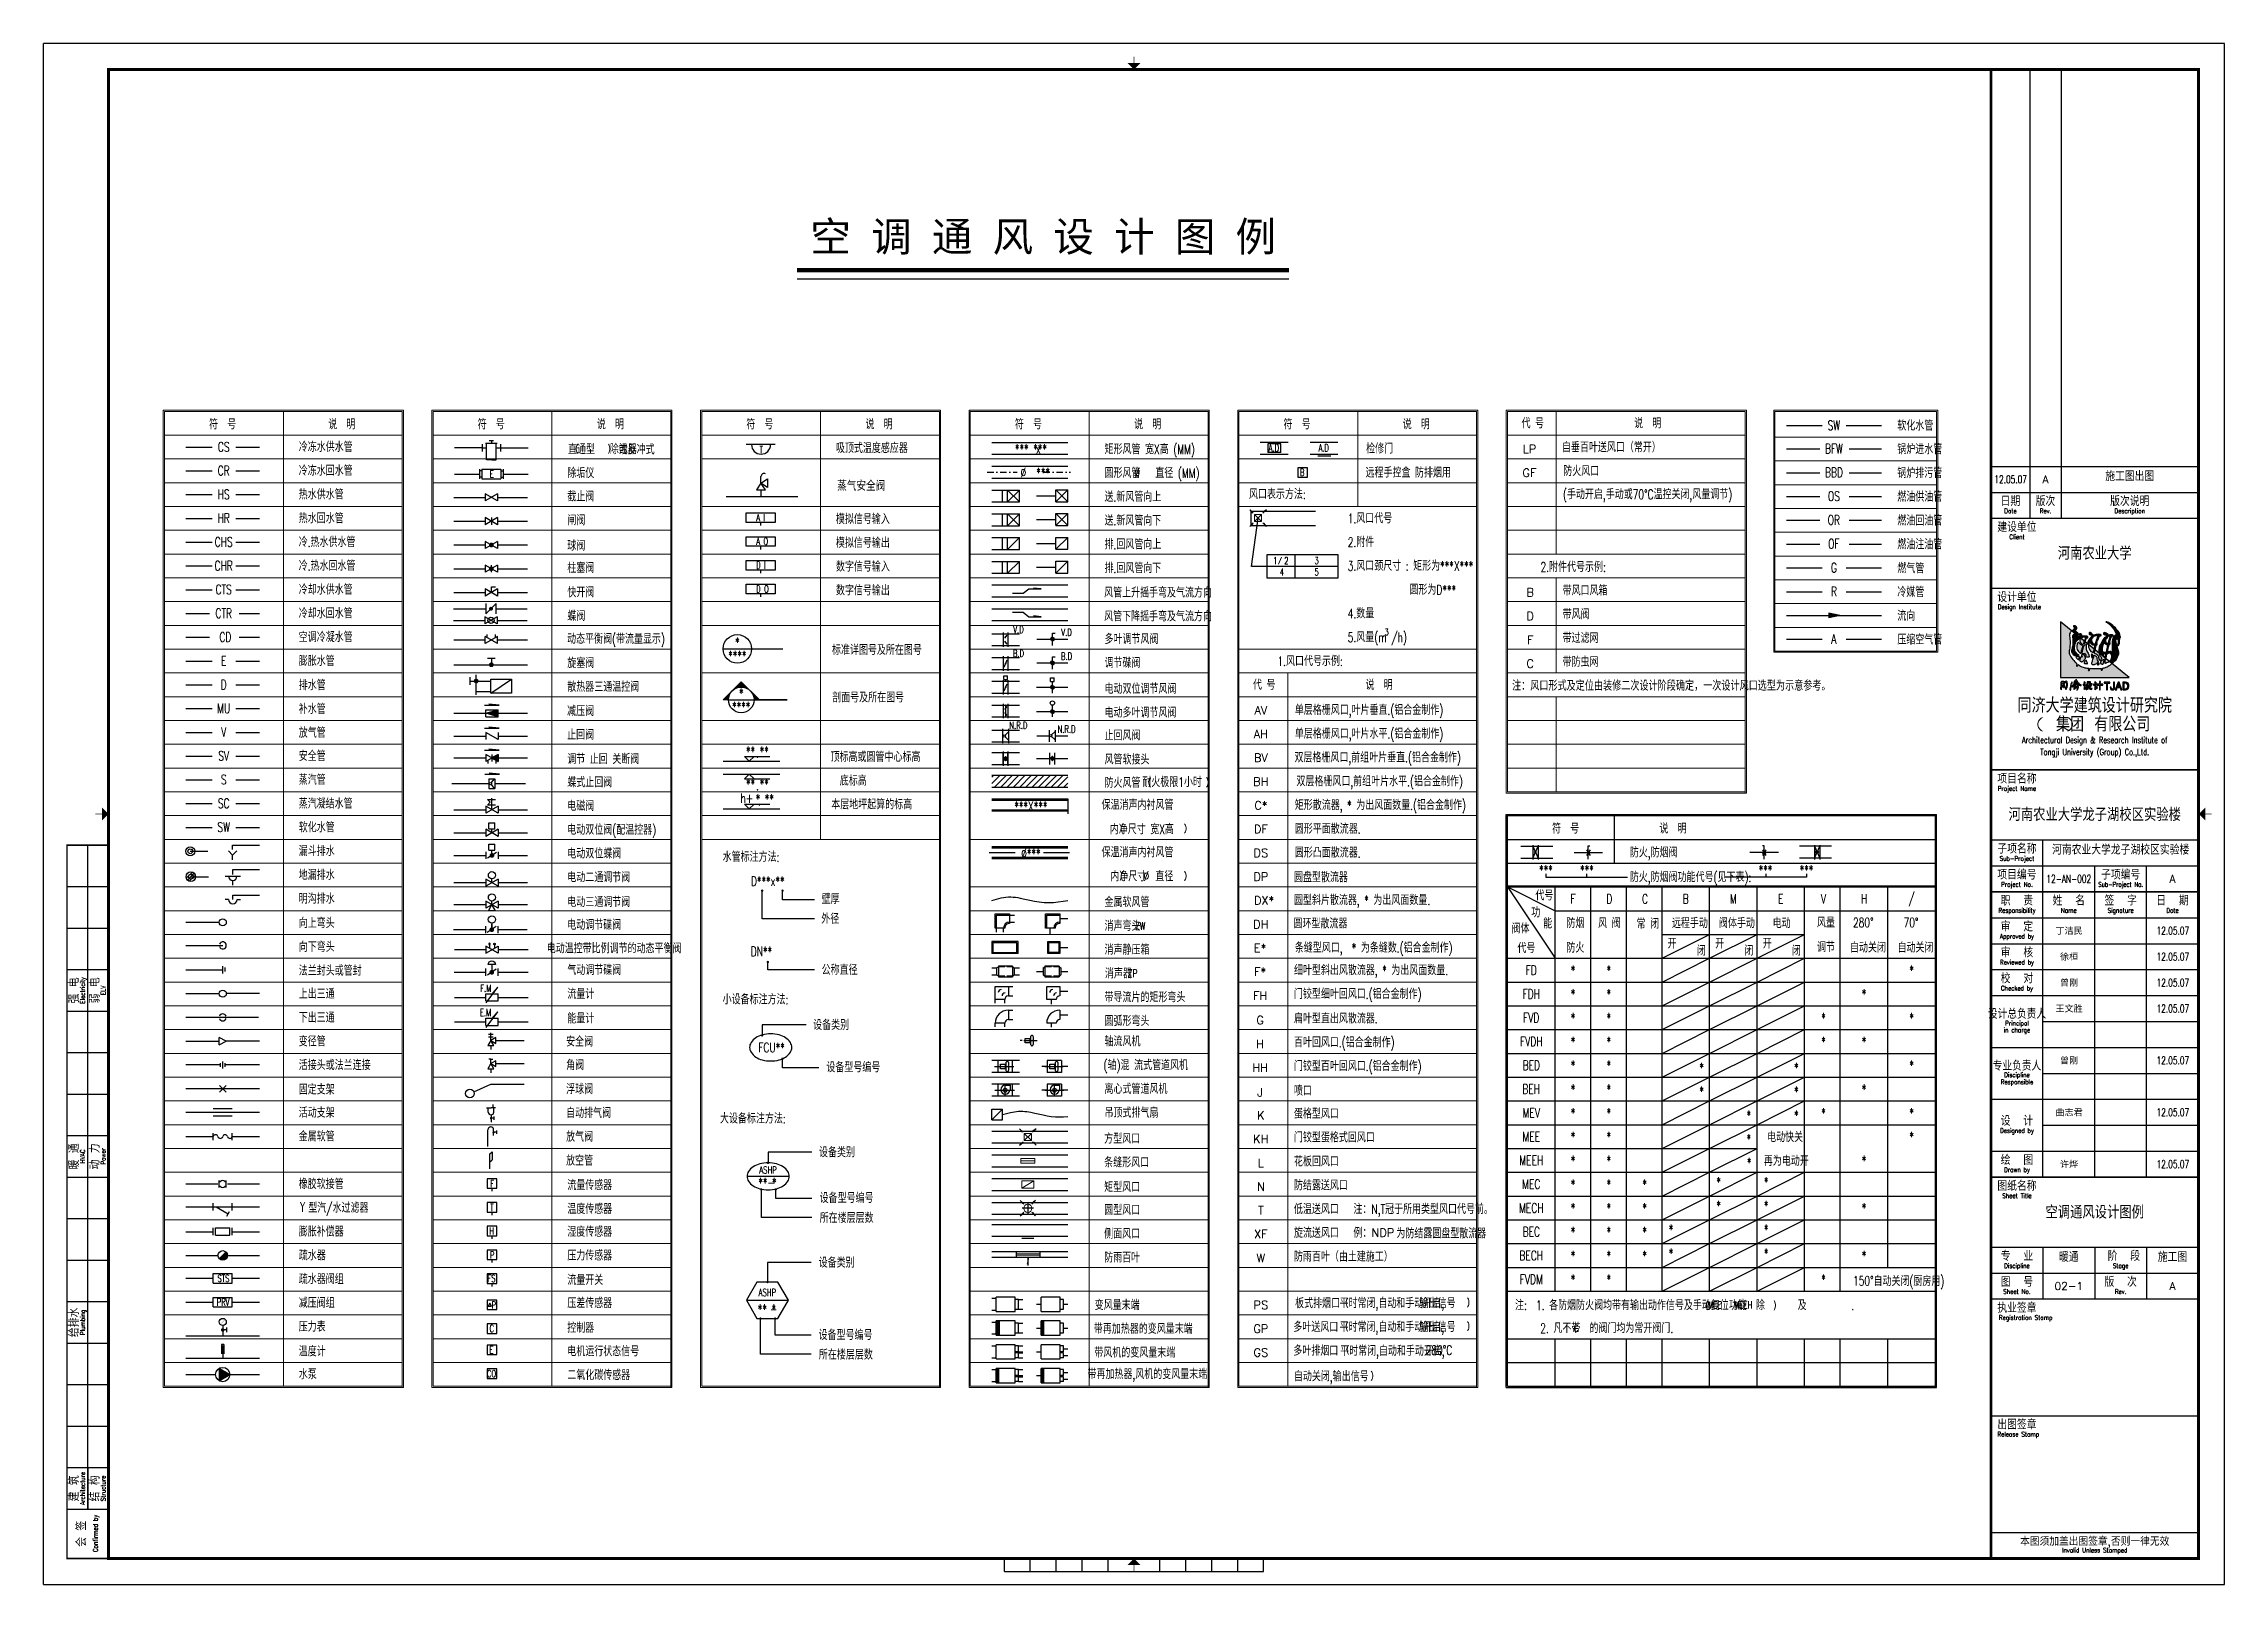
# Model space of a CAD drawing. Extents: x -345393 to -54719, y 203828 to 476815.
# Drawn here: x -177193 to -93093, y 410839 to 470239 of the extents above; entities that cross this region are included whole.
import ezdxf
from ezdxf.enums import TextEntityAlignment as Align

# ---------------------------------------------------------------- set-up
doc = ezdxf.new("R2010")
doc.units = 0
doc.header["$LTSCALE"] = 1000
doc.header["$MEASUREMENT"] = 0
for name, pattern in [('CHENG_DOTE', [1.42, 1, -0.2, 0.02, -0.2]), ('DASHDOT2', [0.5, 0.25, -0.125, 0, -0.125]), ('HIDDEN', [0.375, 0.25, -0.125])]:
    doc.linetypes.add(name, pattern=pattern)
doc.layers.get('0').update_dxf_attribs({"color": 252, "linetype": 'CONTINUOUS'})
doc.layers.get('Defpoints').update_dxf_attribs({"color": 252, "linetype": 'CONTINUOUS'})
for name, color, linetype in [('WALL', 252, 'CONTINUOUS'), ('图框', 252, 'CONTINUOUS'), ('暖通-水-水阀', 3, 'CONTINUOUS'), ('暖通-水-管道-立管', 6, 'CONTINUOUS'), ('暖通-风-标注', 160, 'CONTINUOUS'), ('暖通-风-法兰', 2, 'CONTINUOUS'), ('暖通-风-设备', 40, 'CONTINUOUS'), ('暖通-风-说明', 3, 'CONTINUOUS'), ('暖通-风-轴线', 5, 'CHENG_DOTE'), ('暖通-风-阀门', 7, 'CONTINUOUS'), ('暖通-风-风口标注', 3, 'CONTINUOUS'), ('暖通-风-风管', 4, 'CONTINUOUS')]:
    doc.layers.add(name, color=color, linetype=linetype)
doc.layers.add('暖通-公共-说明', color=50, linetype='CONTINUOUS', lineweight=20)
doc.layers.add('暖通-风-风口', color=3, linetype='CONTINUOUS', lineweight=20)
doc.styles.add('HT', font='simhei.ttf')
doc.styles.add('HZXY', font='romans.shx', dxfattribs={"bigfont": 'HZTXT.SHX'})
doc.styles.add('TKZ1_tjhts.shx', font='tjromant.shx', dxfattribs={"bigfont": 'tjhts.shx'})
doc.styles.add('TKZ2_tjkts.shx', font='tjromant.shx', dxfattribs={"bigfont": 'tjkts.shx'})
doc.styles.add('XC91', font='ROMAND.shx', dxfattribs={"bigfont": 'ht.shx'})
doc.styles.add('图框字1_黑体', font='simhei.ttf')

msp = doc.modelspace()

# ---------------------------------------------------------------- texts
at = {"color": 2, "style": 'HT'}
msp.add_text('空 调 通 风 设 计 图 例', height=1145.8333334, dxfattribs=at).set_placement((-138643.35474, 462822.19136, -1800), align=Align.MIDDLE)
at = {"layer": '图框', "style": 'TKZ1_tjhts.shx'}
for s, height, p in [('空调通风设计图例', 500, (-98092.68459, 425189.01079)), ('02-1', 300, (-99092.68459, 422339.01079))]:
    msp.add_text(s, height=height, dxfattribs=at).set_placement(p, align=Align.MIDDLE_CENTER)
at = {"layer": '暖通-风-说明', "style": 'HZXY', "width": 0.7}
for s, height, p in [('符  号', 366.666667, (-170288.41764, 455587.96804, -1800)), ('说  明', 366.666667, (-165691.20661, 455587.96804, -1800)), ('符  号', 366.666667, (-159930.08431, 455587.96804, -1800)), ('说  明', 366.666667, (-155332.87327, 455587.96804, -1800)), ('符  号', 366.666667, (-149571.75097, 455587.96804, -1800)), ('说  明', 366.666667, (-144974.53994, 455587.96804, -1800)), ('符  号', 366.666667, (-139213.41764, 455587.96804, -1800)), ('说  明', 366.666667, (-134616.2066, 455587.96804, -1800)), ('符  号', 366.666667, (-128855.0843, 455587.96804, -1800)), ('说  明', 366.666667, (-124257.87327, 455587.96804, -1800)), ('SW', 366.666667, (-108152.55658, 455522.06066, -1800)), ('CS', 366.666667, (-170248.26741, 454694.4799, -1800)), ('*** ***', 366.666667, (-139119.05625, 454617.14858, -1800)), ('   x', 366.666667, (-139119.05625, 454617.14858, -1800)), ('BFW', 366.666667, (-108152.55658, 454624.88553, -1800)), ('CR', 366.666667, (-170248.26741, 453777.81323, -1800)), ('E', 275, (-159910.724, 453645.77252, -1800)), ('%%C', 366.666667, (-139409.91229, 453702.02805, -1800)), ('    ***', 366.666667, (-139030.5351, 453702.02805, -1800)), ('%%C', 366.666667, (-135023.269, 453681.52097, -1800)), ('BBD', 366.666667, (-108152.55658, 453708.21886, -1800)), ('HS', 366.666667, (-170248.26741, 452861.14657, -1800)), ('OS', 366.666667, (-108152.55658, 452791.55219, -1800)), ('HR', 366.666667, (-170248.26741, 451944.4799, -1800)), ('OR', 366.666667, (-108152.55658, 451874.88553, -1800)), ('CHS', 366.666667, (-170248.26741, 451027.81323, -1800)), ('OF', 366.666667, (-108152.55658, 450958.21886, -1800)), ('CHR', 366.666667, (-170248.26741, 450111.14657, -1800)), ('1  2', 275, (-129481.42875, 450304.93577, -1800)), ('/', 183.33333, (-129513.21483, 450305.47648, -1800)), ('4', 275, (-129440.19202, 449864.93577, -1800)), ('3', 275, (-128098.72856, 450304.93577, -1800)), ('5', 275, (-128098.72856, 449864.93577, -1800)), ('G', 366.66667, (-108152.55658, 450036.46229, -1800)), ('CTS', 366.666667, (-170248.26741, 449194.4799, -1800)), ('R', 366.66667, (-108152.55658, 449119.79562, -1800)), ('CTR', 366.666667, (-170248.26741, 448277.81323, -1800)), ('CD', 366.666667, (-170182.93408, 447361.14657, -1800)), ('V.D', 275, (-139600.17216, 447653.24087, -1800)), ('V.D', 275, (-137743.64399, 447539.09268, -1800)), ('A', 366.66667, (-108152.55658, 447286.46229, -1800)), ('E', 366.66667, (-170248.26741, 446444.4799, -1800)), ('****', 366.666667, (-150439.04346, 446646.96116, -1800)), ('*', 366.66667, (-150439.04346, 447165.8626, -1800)), ('标准详图号及所在图号', 366.666667, (-145057.20461, 446892.74941, -1800)), ('B.D', 275, (-139600.17216, 446736.5742, -1800)), ('B.D', 275, (-137743.64399, 446622.42601, -1800)), ('D', 366.66667, (-170248.26741, 445527.81323, -1800)), ('*', 366.66667, (-150289.00774, 445200.20355, -1800)), ('剖面号及所在图号', 366.666667, (-145396.35494, 445059.41607, -1800)), ('MU', 366.666667, (-170248.26741, 444611.14657, -1800)), ('****', 366.666667, (-150289.00774, 444681.30211, -1800)), ('N.R.D', 275, (-139600.17216, 443960.78661, -1800)), ('V', 366.66667, (-170248.26741, 443694.4799, -1800)), ('N.R.D', 275, (-137743.64399, 443811.22407, -1800)), ('SV', 366.666667, (-170248.26741, 442782.90313, -1800)), ('** **', 366.666667, (-149666.19244, 442955.28724, -1800)), ('.', 366.66667, (-149666.19244, 442889.72635, -1800)), ('顶标高或圆管中心标高', 366.666667, (-145112.09765, 442767.74941, -1800)), ('S', 366.66667, (-170248.26741, 441866.23647, -1800)), ('** **', 366.666667, (-149666.19244, 441698.70712, -1800)), ('底标高', 366.666667, (-145970.00197, 441851.08274, -1800)), ('SC', 366.666667, (-170248.26741, 440949.5698, -1800)), ('h+', 366.666667, (-150073.70263, 441149.44633, -1800)), ('* **', 366.666667, (-149381.92401, 441123.78366, -1800)), ('.', 366.66667, (-149666.19244, 441633.14623, -1800)), ('.', 366.66667, (-149589.65867, 441044.63464, -1800)), ('本层地坪起算的标高', 366.666667, (-145257.61155, 440934.41607, -1800)), ('***X***', 366.666667, (-139119.05625, 440833.9842, -1800)), ('保温消声内衬风管', 366.666667, (-135007.4048, 440918.14977, -1800)), ('SW', 366.666667, (-170248.26741, 440032.90313, -1800)), (' 内净尺寸 宽X高', 366.666667, (-134927.53374, 439977.70205, -1800)), ('符  号', 366.666667, (-118496.75097, 440004.6347, -1800)), ('说  明', 366.666667, (-114357.87327, 440004.6347, -1800)), ('%%c***', 366.666667, (-139119.05625, 439012.9842, -1800)), ('保温消声内衬风管', 366.666667, (-135007.4048, 439089.65591, -1800)), (' 内净尺寸  直径', 366.666667, (-134927.53374, 438164.16227, -1800)), ('%%c', 366.666667, (-134665.61745, 438147.5754, -1800)), ('***', 366.666667, (-119257.25295, 438383.73639, -1800)), ('***', 366.666667, (-117675.47368, 438383.73639, -1800)), ('***', 366.666667, (-110789.4153, 438383.73639, -1800)), ('***', 366.666667, (-109207.63603, 438383.73639, -1800)), ('D***x**', 366.666667, (-149266.44434, 437949.98831, -1800)), ('F', 366.66667, (-118210.34415, 437267.74941, -1800)), ('D', 366.66667, (-116809.32392, 437267.74941, -1800)), ('C', 366.66667, (-115437.70464, 437267.74941, -1800)), ('B', 366.66667, (-113863.84875, 437267.74941, -1800)), ('M', 366.66667, (-112030.51542, 437267.74941, -1800)), ('E', 366.66667, (-110197.18208, 437267.74941, -1800)), ('V', 366.66667, (-108553.70201, 437267.74941, -1800)), ('H', 366.66667, (-106988.84875, 437267.74941, -1800)), ('/', 366.66667, (-105155.51542, 437267.74941, -1800)), ('DN**', 366.666667, (-149508.9549, 435241.23783, -1800)), ('FD', 366.666667, (-119822.18208, 434517.74941, -1800)), ('*', 366.66667, (-118210.34415, 434517.74941, -1800)), ('*', 366.66667, (-116832.07077, 434517.74941, -1800)), ('*', 366.66667, (-105155.51542, 434517.74941, -1800)), ('F.M', 275, (-160140.81796, 433817.1583, -1800)), ('FDH', 366.666667, (-119822.18208, 433601.08274, -1800)), ('*', 366.66667, (-118210.34415, 433601.08274, -1800)), ('*', 366.66667, (-116832.07077, 433601.08274, -1800)), ('*', 366.66667, (-106988.84875, 433601.08274, -1800)), ('E.M', 275, (-160149.92392, 432886.32465, -1800)), ('FVD', 366.666667, (-119822.18208, 432684.41607, -1800)), ('*', 366.66667, (-118210.34415, 432684.41607, -1800)), ('*', 366.66667, (-116832.07077, 432684.41607, -1800)), ('*', 366.66667, (-108553.70201, 432684.41607, -1800)), ('*', 366.66667, (-105155.51542, 432684.41607, -1800)), ('FCU**', 366.666667, (-149119.83874, 431538.03777, -1800)), ('FVDH', 366.666667, (-119822.18208, 431767.74941, -1800)), ('*', 366.66667, (-118210.34415, 431767.74941, -1800)), ('*', 366.66667, (-116832.07077, 431767.74941, -1800)), ('*', 366.66667, (-108553.70201, 431767.74941, -1800)), ('*', 366.66667, (-106988.84875, 431767.74941, -1800)), ('BED', 366.666667, (-119822.18208, 430851.08274, -1800)), ('*', 366.66667, (-118210.34415, 430851.08274, -1800)), ('*', 366.66667, (-116832.07077, 430851.08274, -1800)), ('*', 366.66667, (-113254.03456, 430767.02148, -1800)), ('*', 366.66667, (-109596.96307, 430762.22389, -1800)), ('*', 366.66667, (-105155.51542, 430851.08274, -1800)), ('BEH', 366.666667, (-119822.18208, 429934.41607, -1800)), ('*', 366.66667, (-118210.34415, 429934.41607, -1800)), ('*', 366.66667, (-116832.07077, 429934.41607, -1800)), ('*', 366.66667, (-113254.03456, 429850.35481, -1800)), ('*', 366.66667, (-109596.96307, 429845.55723, -1800)), ('*', 366.66667, (-106988.84875, 429934.41607, -1800)), ('MEV', 366.666667, (-119822.18208, 429017.74941, -1800)), ('*', 366.66667, (-118210.34415, 429017.74941, -1800)), ('*', 366.66667, (-116832.07077, 429017.74941, -1800)), ('*', 366.66667, (-111430.2964, 428928.89056, -1800)), ('*', 366.66667, (-109596.96307, 428928.89056, -1800)), ('*', 366.66667, (-108553.70201, 429017.74941, -1800)), ('*', 366.66667, (-105155.51542, 429017.74941, -1800)), ('MEE', 366.666667, (-119822.18208, 428101.08274, -1800)), ('*', 366.66667, (-118210.34415, 428101.08274, -1800)), ('*', 366.66667, (-116832.07077, 428101.08274, -1800)), ('*', 366.66667, (-111430.2964, 428012.22389, -1800)), ('*', 366.66667, (-105155.51542, 428101.08274, -1800)), ('MEEH', 366.666667, (-119822.18208, 427184.41607, -1800)), ('*', 366.66667, (-118210.34415, 427184.41607, -1800)), ('*', 366.66667, (-116832.07077, 427184.41607, -1800)), ('*', 366.66667, (-111420.70123, 427100.35481, -1800)), ('*', 366.66667, (-106988.84875, 427184.41607, -1800)), ('** *', 366.666667, (-149279.34811, 426325.98882)), ('ASHP', 275, (-149255.43548, 426816.0337)), ('MEC', 366.666667, (-119822.18208, 426267.74941, -1800)), ('*', 366.66667, (-118210.34415, 426267.74941, -1800)), ('*', 366.66667, (-116832.07077, 426267.74941, -1800)), ('*', 366.66667, (-115451.73218, 426267.74941, -1800)), ('*', 366.66667, (-112596.84917, 426358.25141, -1800)), ('*', 366.66667, (-110763.51584, 426358.25141, -1800)), ('-', 366.66667, (-149145.24889, 426334.56413)), ('*', 366.66667, (-112596.84917, 425441.58474, -1800)), ('*', 366.66667, (-110763.51584, 425441.58474, -1800)), ('MECH', 366.666667, (-119822.18208, 425351.08274, -1800)), ('*', 366.66667, (-118210.34415, 425351.08274, -1800)), ('*', 366.66667, (-116832.07077, 425351.08274, -1800)), ('*', 366.66667, (-115451.73218, 425351.08274, -1800)), ('*', 366.66667, (-114430.18251, 424524.91808, -1800)), ('*', 366.66667, (-110763.51584, 424524.91808, -1800)), ('*', 366.66667, (-106988.84875, 425351.08274, -1800)), ('BEC', 366.666667, (-119822.18208, 424434.41607, -1800)), ('*', 366.66667, (-118210.34415, 424434.41607, -1800)), ('*', 366.66667, (-116832.07077, 424434.41607, -1800)), ('*', 366.66667, (-115451.73218, 424434.41607, -1800)), ('BECH', 366.666667, (-119822.18208, 423517.74941, -1800)), ('*', 366.66667, (-118210.34415, 423517.74941, -1800)), ('*', 366.66667, (-116832.07077, 423517.74941, -1800)), ('*', 366.66667, (-115451.73218, 423517.74941, -1800)), ('*', 366.66667, (-114430.18251, 423608.25141, -1800)), ('*', 366.66667, (-110763.51584, 423608.25141, -1800)), ('*', 366.66667, (-106988.84875, 423517.74941, -1800)), ('STS', 275, (-170258.16471, 422636.74969, -1800)), ('ASHP', 275, (-149282.34571, 422092.47852)), ('FVDM', 366.666667, (-119822.18208, 422601.08274, -1800)), ('*', 366.66667, (-118210.34415, 422601.08274, -1800)), ('*', 366.66667, (-116832.07077, 422601.08274, -1800)), ('*', 366.66667, (-108553.70201, 422601.08274, -1800)), ('PRV', 275, (-170270.06714, 421721.05747, -1800)), ('** *', 366.666667, (-149299.12271, 421452.5812)), ('  -', 366.666667, (-149214.31001, 421452.5812)), ('变风量末端', 366.666667, (-135790.70005, 421637.6853, -1800)), ('带再加热器的变风量末端', 366.6666667, (-134785.37633, 420721.01864, -1800)), ('带风机的变风量末端', 366.666667, (-135112.69135, 419804.35197, -1800)), ('带再加热器,风机的变风量末端', 366.6666667, (-134627.70851, 418919.3124, -1800))]:
    msp.add_text(s, height=height, dxfattribs=at).set_placement(p, align=Align.MIDDLE)
at = {"layer": '暖通-风-说明', "style": 'HZXY'}
for s, height, width, p in [('代 号', 366.666667, 0.7, (-120197.025, 455411.78378, -1800)), ('说  明', 366.666667, 0.7, (-115852.94354, 455411.78378, -1800)), ('软化水管', 366.666667, 0.7, (-105705.48923, 455323.5736, -1800)), ('冷冻水供水管', 366.666667, 0.7, (-167354.41795, 454501.08274, -1800)), ('直通型   除污器', 366.666667, 0.7, (-156970.77243, 454413.77796, -1800)), ('           (  ', 238.3333333, 0.7, (-158079.52642, 454517.19999, -1800)), ('                )', 238.3333333, 0.7, (-157469.79523, 454516.87184, -1800)), ('或反冲式', 366.666667, 0.7, (-155015.94549, 454402.4246, -1800)), ('T', 275, 0.7, (-149585.92332, 454451.10615, -1800)), ('吸顶式温度感应器', 366.666667, 0.7, (-146637.75129, 454457.86992, -1800)), ('矩形风管 宽X高 (MM)', 366.6666667, 0.7, (-136279.41795, 454413.39862, -1800)), ('A.D', 275, 0.7, (-129952.03705, 454516.37074, -1800)), ('A.D', 275, 0.7, (-128028.17771, 454516.37074, -1800)), ('检修门', 366.666667, 0.7, (-126190.29582, 454438.93654, -1800)), ('自垂百叶送风口（常开）', 366.6666667, 0.7, (-118638.38212, 454489.46468, -1800)), ('锅炉进水管', 366.666667, 0.7, (-105705.48923, 454413.59364, -1800)), ('冷冻水回水管', 366.666667, 0.7, (-167354.41795, 453584.41607, -1800)), ('除垢仪', 366.666667, 0.7, (-156996.08462, 453492.74941, -1800)), ('蒸气安全阀', 366.666667, 0.75, (-146588.55382, 453000.27398, -1800)), ('圆形风管   直径 (MM)', 366.6666667, 0.7, (-136279.41795, 453496.73196, -1800)), ('B', 275, 0.7, (-128743.18524, 453577.15302, -1800)), ('远程手控盒 防排烟用', 366.666667, 0.7, (-126214.31651, 453512.5749, -1800)), ('防火风口', 366.666667, 0.7, (-118588.00311, 453572.79801, -1800)), ('锅炉排污管', 366.666667, 0.7, (-105705.48923, 453496.92698, -1800)), ('热水供水管', 366.666667, 0.7, (-167354.41795, 452667.74941, -1800)), ('截止阀', 366.666667, 0.7, (-156996.08462, 452589.59238, -1800)), ('送.新风管向上', 366.666667, 0.7, (-136279.41795, 452580.06529, -1800)), ('风口表示方法:', 366.666667, 0.7, (-130707.81847, 452681.11585, -1800)), ('(手动开启,手动或70%%dC温控关闭,风量调节)', 366.6666667, 0.7, (-118599.74855, 452677.52227, -1800)), ('燃油供油管', 366.666667, 0.7, (-105705.48923, 452580.26031, -1800)), ('热水回水管', 366.666667, 0.7, (-167354.41795, 451751.08274, -1800)), ('闸阀', 366.666667, 0.7, (-156996.08462, 451672.92571, -1800)), ('A I', 275, 0.7, (-149714.26627, 451827.77414, -1800)), ('模拟信号输入', 366.666667, 0.7, (-146637.75129, 451719.65942, -1800)), ('送.新风管向下', 366.666667, 0.7, (-136279.41795, 451663.39862, -1800)), ('1.风口代号', 366.666667, 0.7, (-126900.57044, 451751.08274, -1800)), ('燃油回油管', 366.666667, 0.7, (-105705.48923, 451663.59364, -1800)), ('冷.热水供水管', 366.666667, 0.7, (-167354.41795, 450834.41607, -1800)), ('球阀', 366.666667, 0.7, (-156996.08462, 450694.38538, -1800)), ('A O', 275, 0.7, (-149714.26627, 450911.10747, -1800)), ('模拟信号输出', 366.666667, 0.7, (-146637.75129, 450802.99276, -1800)), ('排.回风管向上', 366.666667, 0.7, (-136279.41795, 450746.73196, -1800)), ('2.附件', 366.666667, 0.7, (-126900.57044, 450834.41607, -1800)), ('燃油注油管', 366.666667, 0.7, (-105705.48923, 450746.92698, -1800)), ('冷.热水回水管', 366.666667, 0.7, (-167354.41795, 449917.74941, -1800)), ('柱塞阀', 366.666667, 0.7, (-156996.08462, 449836.97825, -1800)), ('D I', 275, 0.7, (-149714.26627, 449994.4408, -1800)), ('数字信号输入', 366.666667, 0.7, (-146637.75129, 449886.32609, -1800)), ('排.回风管向下', 366.666667, 0.7, (-136279.41795, 449830.06529, -1800)), ('3.风口颈尺寸 : 矩形为***X***', 366.6666667, 0.7, (-126900.57044, 449917.74941, -1800)), ('    2.附件代号示例:', 366.6666667, 0.7, (-120230.8989, 449876.28795, -1800)), ('燃气管', 366.666667, 0.7, (-105705.48923, 449824.38469, -1800)), ('冷却水供水管', 366.666667, 0.7, (-167354.41795, 449001.08274, -1800)), ('快开阀', 366.666667, 0.7, (-156996.08462, 448897.6173, -1800)), ('D O', 275, 0.7, (-149714.26627, 449077.77414, -1800)), ('数字信号输出', 366.666667, 0.7, (-146637.75129, 448969.65942, -1800)), ('风管上升摇手弯及气流方向 ', 366.6666667, 0.7, (-136295.17354, 448886.59945, -1800)), ('圆形为D***', 366.666667, 0.7, (-124519.40486, 448998.68294, -1800)), ('带风口风箱', 366.666667, 0.7, (-118612.31385, 448965.58692, -1800)), ('冷媒管', 366.666667, 0.7, (-105705.48923, 448907.71802, -1800)), ('冷却水回水管', 366.666667, 0.7, (-167354.41795, 448084.41607, -1800)), ('蝶阀', 366.666667, 0.7, (-156996.08462, 447980.95063, -1800)), ('风管下降摇手弯及气流方向 ', 366.6666667, 0.7, (-136295.17354, 447969.93278, -1800)), ('4.数量', 366.666667, 0.7, (-126900.57044, 448084.41607, -1800)), ('带风阀', 366.666667, 0.7, (-118612.31385, 448048.92025, -1800)), ('流向', 366.666667, 0.7, (-105705.48923, 447991.05136, -1800)), ('空调冷凝水管', 366.666667, 0.7, (-167354.41795, 447167.74941, -1800)), ('动态平衡阀(带流量显示)', 366.6666667, 0.7, (-157004.87764, 447102.53973, -1800)), ('多叶调节风阀', 366.666667, 0.7, (-136279.41795, 447093.06797, -1800)), ('5.风量(m /h)', 366.666667, 0.7, (-126900.57044, 447167.74941, -1800)), ('3', 250, 0.7, (-125477.57044, 447427.91607, -1800)), ('带过滤网', 366.666667, 0.7, (-118612.31385, 447132.25358, -1800)), ('压缩空气管', 366.666667, 0.7, (-105705.48923, 447074.38469, -1800)), ('膨胀水管', 366.666667, 0.7, (-167354.41795, 446251.08274, -1800)), ('旋塞阀', 366.666667, 0.7, (-156996.08462, 446170.31158, -1800)), ('调节碟阀', 366.666667, 0.7, (-136279.41795, 446176.4013, -1800)), ('1.风口代号示例:', 366.666667, 0.7, (-129609.80116, 446245.11711, -1800)), ('1.风口代号示例:', 366.666667, 0.7, (-129609.80116, 446245.11711, -1800)), ('带防虫网', 366.666667, 0.7, (-118612.31385, 446215.58692, -1800)), ('说  明', 366.666667, 0.7, (-126211.27687, 445328.45044, -1800)), ('注：风口形式及定位由装修二次设计阶段确定，一次设计风口选型为示意参考。', 400, 0.65, (-120564.18444, 445292.15232, -1800)), ('排水管', 366.666667, 0.7, (-167354.41795, 445315.73563, -1800)), ('散热器三通温控阀', 366.666667, 0.7, (-156996.08462, 445253.64491, -1800)), ('电动双位调节风阀', 366.666667, 0.7, (-136279.41795, 445176.32079, -1800)), ('代 号', 366.666667, 0.7, (-130555.35834, 445328.45044, -1800)), ('补水管', 366.666667, 0.7, (-167354.41795, 444399.06897, -1800)), ('减压阀', 366.666667, 0.7, (-157004.87764, 444318.71594, -1800)), ('电动多叶调节风阀', 366.666667, 0.7, (-136279.41795, 444259.65413, -1800)), ('单层格栅风口,叶片垂直.(铝合金制作)', 366.6666667, 0.7, (-128941.52423, 444362.46335, -1800)), ('放气管', 366.666667, 0.7, (-167354.41795, 443482.4023, -1800)), ('止回阀', 366.666667, 0.7, (-157004.87764, 443402.04927, -1800)), ('止回风阀', 366.666667, 0.7, (-136279.41795, 443379.55272, -1800)), ('单层格栅风口,叶片水平.(铝合金制作)', 366.6666667, 0.7, (-128941.52423, 443445.79668, -1800)), ('安全管', 366.666667, 0.7, (-167354.41795, 442584.41607, -1800)), ('调节 止回 关断阀', 366.666667, 0.7, (-157000.14435, 442466.13421, -1800)), ('风管软接头', 366.666667, 0.7, (-136279.41795, 442451.21452, -1800)), ('双层格栅风口,前组叶片垂直.(铝合金制作)', 366.6666667, 0.7, (-128954.33305, 442529.13001, -1800)), ('蒸汽管', 366.666667, 0.7, (-167354.41795, 441667.74941, -1800)), ('蝶式止回阀', 366.666667, 0.7, (-156996.08462, 441570.05407, -1800)), ('防火风管', 366.666667, 0.7, (-136279.41795, 441553.04273, -1800)), (' 耐火极限1小时', 366.666667, 0.7, (-134997.91395, 441581.40451, -1800)), ('           (  ', 238.3333333, 0.7, (-135996.3536, 441658.48854, -1800)), ('                )', 238.3333333, 0.7, (-134398.5916, 441658.48854, -1800)), ('双层格栅风口,前组叶片水平.(铝合金制作)', 366.6666667, 0.7, (-128878.31701, 441612.46335, -1800)), ('蒸汽凝结水管', 366.666667, 0.7, (-167354.41795, 440751.08274, -1800)), ('电磁阀', 366.666667, 0.7, (-156996.08462, 440658.98321, -1800)), ('矩形散流器, * 为出风面数量.(铝合金制作)', 366.6666667, 0.7, (-128941.52423, 440695.79668, -1800)), ('软化水管', 366.666667, 0.7, (-167354.41795, 439834.41607, -1800)), ('电动双位阀(配温控器)', 366.6666667, 0.7, (-156996.08462, 439742.31654, -1800)), ('           (  ', 238.3333333, 0.7, (-137065.41306, 439878.39549, -1800)), ('                )', 238.3333333, 0.7, (-135250.01725, 439878.39549, -1800)), ('圆形平面散流器.', 366.666667, 0.7, (-128941.52423, 439779.13001, -1800)), ('漏斗排水', 366.666667, 0.7, (-167354.41795, 438917.74941, -1800)), ('电动双位蝶阀', 366.666667, 0.7, (-156996.08462, 438825.64987, -1800)), ('水管标注方法:', 366.666667, 0.7, (-151005.7567, 438696.6767, -1800)), ('圆形凸面散流器.', 366.666667, 0.7, (-128941.52423, 438862.46335, -1800)), ('防火,防烟阀', 366.666667, 0.7, (-116021.08462, 438867.78146, -1800)), ('地漏排水', 366.666667, 0.7, (-167354.41795, 438001.08274, -1800)), ('电动二通调节阀', 366.666667, 0.7, (-156996.08462, 437908.98321, -1800)), ('           (  ', 238.3333333, 0.7, (-137065.41306, 438045.06216, -1800)), ('                )', 238.3333333, 0.7, (-135250.01725, 438045.06216, -1800)), ('圆盘型散流器', 366.666667, 0.7, (-128974.42411, 437910.87536, -1800)), ('防火,防烟阀功能代号(见下表):', 366.6666667, 0.7, (-116021.08462, 437917.80318, -1800)), ('明沟排水', 366.666667, 0.7, (-167354.41795, 437084.41607, -1800)), ('电动三通调节阀', 366.666667, 0.7, (-156996.08462, 436955.75128, -1800)), ('壁厚', 366.666667, 0.7, (-147189.81382, 437075.46768, -1800)), ('金属软风管', 366.666667, 0.7, (-136279.41795, 436952.76502, -1800)), ('圆型斜片散流器, * 为出风面数量.', 366.6666667, 0.7, (-128974.42411, 437030.89838, -1800)), ('代号', 366.666667, 0.7, (-119664.24212, 437210.46584, -1800)), ('向上弯头', 366.666667, 0.7, (-167354.41795, 436143.97083, -1800)), ('电动调节碟阀', 366.666667, 0.7, (-156996.08462, 436075.64987, -1800)), ('外径', 366.666667, 0.7, (-147202.65703, 436307.09124, -1800)), ('圆环型散流器', 366.666667, 0.7, (-128991.94859, 436127.66922, -1800)), ('功', 366.66667, 0.7, (-119820.92056, 436557.99945, -1800)), ('能', 366.66667, 0.7, (-119363.18738, 436131.48239, -1800)), ('防烟', 366.666667, 0.7, (-118467.57588, 436142.69222, -1800)), ('风 阀', 366.666667, 0.7, (-117244.813, 436142.69222, -1800)), ('常 闭', 366.666667, 0.7, (-115761.47732, 436120.19552, -1800)), ('远程手动', 366.666667, 0.7, (-114398.46647, 436142.69222, -1800)), ('阀体手动', 366.666667, 0.7, (-112583.71525, 436142.69222, -1800)), ('电动', 366.666667, 0.7, (-110512.18649, 436142.69222, -1800)), ('风量', 366.666667, 0.7, (-108804.2856, 436165.18892, -1800)), ('280%%d', 366.666667, 0.7, (-107415.27523, 436172.00349, -1800)), ('70%%d', 366.666667, 0.7, (-105467.41359, 436172.00349, -1800)), ('消声弯头', 366.666667, 0.7, (-136279.41795, 436036.09835, -1800)), ('ZW', 300, 0.7, (-135100.90851, 436073.68244, -1800)), ('阀体', 366.666667, 0.7, (-120584.3663, 435934.09528, -1800)), ('开', 366.66667, 0.7, (-114563.92403, 435356.29804, -1800)), ('开', 366.66667, 0.7, (-112730.5907, 435356.29804, -1800)), ('开', 366.66667, 0.7, (-110897.25737, 435356.29804, -1800)), ('向下弯头', 366.666667, 0.7, (-167354.41795, 435227.30416, -1800)), ('消声静压箱', 366.666667, 0.7, (-136279.41795, 435119.43168, -1800)), ('条缝型风口,  * 为条缝数.(铝合金制作)', 366.6666667, 0.7, (-128941.52423, 435195.79668, -1800)), ('代号', 366.666667, 0.7, (-120358.87147, 435178.41842, -1800)), ('防火', 366.666667, 0.7, (-118467.57588, 435194.0006, -1800)), ('闭', 366.66667, 0.7, (-113438.11238, 435080.20816, -1800)), ('闭', 366.66667, 0.7, (-111604.77904, 435080.20816, -1800)), ('闭', 366.66667, 0.7, (-109771.44571, 435080.20816, -1800)), ('调节', 366.666667, 0.7, (-108804.2856, 435216.4973, -1800)), ('自动关闭', 366.666667, 0.7, (-107529.97717, 435200.29023, -1800)), ('自动关闭', 366.666667, 0.7, (-105696.64384, 435200.29023, -1800)), ('法兰封头或管封', 366.666667, 0.7, (-167354.41795, 434310.6375, -1800)), ('气动调节碟阀', 366.666667, 0.7, (-156996.08462, 434333.98321, -1800)), ('公称直径', 366.666667, 0.7, (-147187.9192, 434338.81456, -1800)), ('消声器', 366.666667, 0.7, (-136265.60206, 434201.48247, -1800)), ('ZP', 300, 0.7, (-135379.79011, 434247.38155, -1800)), ('细叶型斜出风散流器, * 为出风面数量.', 366.6666667, 0.7, (-128974.42411, 434328.45044, -1800)), ('上出三通', 366.666667, 0.7, (-167354.41795, 433417.74941, -1800)), ('流量计', 366.666667, 0.7, (-156996.08462, 433411.10185, -1800)), ('小设备标注方法:', 366.666667, 0.7, (-151005.7567, 433200.95778, -1800)), ('带导流片的矩形弯头', 366.666667, 0.7, (-136279.41795, 433286.09835, -1800)), ('门铰型细叶回风口.(铝合金制作)', 366.6666667, 0.7, (-128974.42411, 433413.33618, -1800)), ('下出三通', 366.666667, 0.7, (-167354.41795, 432501.08274, -1800)), ('能量计', 366.666667, 0.7, (-156996.08462, 432466.6176, -1800)), ('设备类别', 366.666667, 0.7, (-147516.76224, 432218.02349, -1800)), ('圆弧形弯头', 366.666667, 0.7, (-136279.41795, 432369.43168, -1800)), ('扁叶型直出风散流器.', 366.666667, 0.7, (-128974.42411, 432465.11343, -1800)), ('变径管', 366.666667, 0.7, (-167354.41795, 431584.41607, -1800)), ('安全阀', 366.666667, 0.7, (-157041.91795, 431573.89242, -1800)), ('轴流风机', 366.666667, 0.7, (-136279.41795, 431584.41607, -1800)), ('百叶回风口.(铝合金制作)', 366.6666667, 0.7, (-128974.42411, 431548.44676, -1800)), ('活接头或法兰连接', 366.666667, 0.7, (-167354.41795, 430667.74941, -1800)), ('角阀', 366.666667, 0.7, (-157041.91795, 430667.69731, -1800)), ('设备型号编号', 366.666667, 0.7, (-147005.95075, 430586.05819, -1800)), ('(轴)混 流式管道风机', 366.6666667, 0.7, (-136316.18282, 430667.74941, -1800)), ('门铰型百叶回风口.(铝合金制作)', 366.6666667, 0.7, (-128974.42411, 430631.78009, -1800)), ('固定支架', 366.666667, 0.7, (-167354.41795, 429727.30416, -1800)), ('浮球阀', 366.666667, 0.7, (-157041.91795, 429740.55909, -1800)), ('离心式管道风机', 366.666667, 0.7, (-136279.41795, 429751.08274, -1800)), ('喷口', 366.666667, 0.7, (-128974.42411, 429682.00588, -1800)), ('活动支架', 366.666667, 0.7, (-167354.41795, 428834.41607, -1800)), ('自动排气阀', 366.666667, 0.7, (-157041.91795, 428823.89242, -1800)), ('大设备标注方法:', 366.666667, 0.7, (-151108.47807, 428609.671)), ('吊顶式排气扇', 366.666667, 0.7, (-136279.41795, 428834.41607, -1800)), ('蛋格型风口', 366.666667, 0.7, (-128974.42411, 428796.8953, -1800)), ('金属软管', 366.666667, 0.7, (-167354.41795, 427917.74941, -1800)), ('放气阀', 366.666667, 0.7, (-157041.91795, 427907.22575, -1800)), ('方型风口', 366.666667, 0.7, (-136292.47136, 427833.72984, -1800)), ('门铰型蛋格式回风口', 366.666667, 0.7, (-128974.42411, 427881.78057, -1800)), ('电动快关', 366.666667, 0.7, (-110726.07238, 427892.69222, -1800)), ('放空管', 366.666667, 0.7, (-157041.91795, 426985.72607, -1800)), ('设备类别', 366.666667, 0.7, (-147289.55603, 427309.23974)), ('条缝形风口', 366.666667, 0.7, (-136292.47136, 426917.06318, -1800)), ('花板回风口', 366.666667, 0.7, (-128974.42411, 426951.67639, -1800)), ('再为电动开', 366.666667, 0.7, (-110853.33483, 426976.02555, -1800)), ('橡胶软接管', 366.666667, 0.7, (-167354.41795, 426084.41607, -1800)), ('F', 275, 0.7, (-159969.9533, 426149.36709, -1800)), ('流量传感器', 366.666667, 0.7, (-156996.08462, 426041.20325, -1800)), ('防结露送风口', 366.666667, 0.7, (-128974.42411, 426035.00973, -1800)), ('Y', 366.66667, 0.7, (-167303.24711, 425201.84039, -1800)), ('型汽/水过滤器', 366.666667, 0.7, (-166984.61417, 425167.74941, -1800)), ('设备型号编号', 366.666667, 0.7, (-147265.65825, 425546.61261)), ('矩型风口', 366.666667, 0.7, (-136292.47136, 425963.83125, -1800)), ('T', 275, 0.7, (-159968.15841, 425232.86198, -1800)), ('温度传感器', 366.666667, 0.7, (-156996.08462, 425124.53659, -1800)), ('所在楼层层数', 366.666667, 0.7, (-147265.65825, 424776.72893)), ('圆型风口', 366.666667, 0.7, (-136292.47136, 425083.72984, -1800)), ('低温送风口', 366.666667, 0.7, (-128974.42411, 425118.34306, -1800)), ('注：N,T冠于所用类型风口代号前。', 366.6666667, 0.7, (-126680.22422, 425118.34306, -1800)), ('膨胀补偿器', 366.666667, 0.7, (-167354.41795, 424251.08274, -1800)), ('H', 275, 0.7, (-160002.33174, 424327.77443, -1800)), ('湿度传感器', 366.666667, 0.7, (-156996.08462, 424244.43518, -1800)), ('侧面风口', 366.666667, 0.7, (-136292.47136, 424167.06318, -1800)), ('旋流送风口', 366.666667, 0.7, (-128974.42411, 424201.67639, -1800)), ('例：', 366.666667, 0.7, (-126680.22422, 424201.67639, -1800)), ('为防结露圆盘型散流器', 366.666667, 0.7, (-125022.42968, 424181.46854, -1800)), ('疏水器', 366.666667, 0.7, (-167354.41795, 423334.41607, -1800)), ('P', 275, 0.7, (-159979.16027, 423399.52865, -1800)), ('压力传感器', 366.666667, 0.7, (-156996.08462, 423327.76851, -1800)), ('设备类别', 366.666667, 0.7, (-147301.88893, 423052.88446)), ('防雨百叶', 366.666667, 0.7, (-136292.47136, 423250.39651, -1800)), ('防雨百叶（由土建施工）', 366.6666667, 0.7, (-128974.42411, 423285.00973, -1800)), ('疏水器阀组', 366.666667, 0.7, (-167354.41795, 422417.74941, -1800)), ('FS', 275, 0.7, (-160076.07028, 422494.4408, -1800)), ('流量开关', 366.666667, 0.7, (-156996.08462, 422386.32609, -1800)), ('150%%d', 366.666667, 0.7, (-107415.27523, 422359.73844, -1800)), ('自动关闭(厨房用)', 366.666667, 0.7, (-106623.21078, 422343.13833, -1800)), ('减压阀组', 366.666667, 0.7, (-167354.41795, 421501.08274, -1800)), ('P', 275, 0.7, (-159920.50633, 421470.68078, -1800)), ('压差传感器', 366.666667, 0.7, (-156996.08462, 421494.43518, -1800)), ('板式排烟口', 366.666667, 0.7, (-128929.544, 421489.46468, -1800)), ('平时常闭,自动和手动开启,', 366.6666667, 0.7, (-127213.56276, 421493.0141, -1800)), ('           (  ', 238.3333333, 0.7, (-128387.88246, 421591.24594, -1800)), ('输出信号', 366.666667, 0.7, (-124126.83362, 421489.7454, -1800)), ('                )', 238.3333333, 0.7, (-124337.64128, 421606.935, -1800)), ('注:  1. 各防烟防火阀均带有输出动作信号及手动复位功能  除      及         .', 366.6666667, 0.7, (-120448.09544, 421413.00782, -1800)), ('           (  ', 238.3333333, 0.7, (-114496.97415, 421498.45319, -1800)), ('MEE', 275, 0.7, (-113008.78883, 421468.63184, -1800)), ('MEEH', 275, 0.7, (-111994.61179, 421476.72892, -1800)), ('                )', 238.3333333, 0.7, (-112515.81538, 421494.72647, -1800)), ('压力表', 366.666667, 0.7, (-167354.41795, 420584.41607, -1800)), ('C', 275, 0.7, (-159996.37381, 420565.99107, -1800)), ('控制器', 366.666667, 0.7, (-156996.08462, 420541.20325, -1800)), ('设备型号编号', 366.666667, 0.7, (-147305.12659, 420265.52082)), ('多叶送风口', 366.666667, 0.7, (-128996.71545, 420572.79801, -1800)), ('平时常闭,自动和手动开启,', 366.6666667, 0.7, (-127213.56276, 420576.34743, -1800)), ('           (  ', 238.3333333, 0.7, (-128387.88246, 420674.57927, -1800)), ('输出信号', 366.666667, 0.7, (-124126.83362, 420573.07873, -1800)), ('                )', 238.3333333, 0.7, (-124337.64128, 420690.26833, -1800)), ('2. 凡不带  的阀门均为常开阀门.', 366.6666667, 0.7, (-119476.48063, 420529.18487, -1800)), ('C', 275, 0.7, (-118185.21405, 420574.60804, -1800)), ('温度计', 366.666667, 0.7, (-167354.41795, 419631.18415, -1800)), ('E', 275, 0.7, (-160000.96967, 419744.4408, -1800)), ('电机运行状态信号', 366.666667, 0.7, (-156996.08462, 419636.32609, -1800)), ('所在楼层层数', 366.666667, 0.7, (-147294.82666, 419506.02767)), ('多叶排烟口', 366.666667, 0.7, (-128996.71545, 419656.13135, -1800)), ('平时常闭,自动和手动开启,', 366.6666667, 0.7, (-127192.03401, 419652.08459, -1800)), ('           (  ', 238.3333333, 0.7, (-128351.0183, 419780.30025, -1800)), ('280%%dC', 366.666667, 0.7, (-123894.84844, 419682.00327, -1800)), ('水泵', 366.666667, 0.7, (-167354.41795, 418751.08274, -1800)), ('CO', 275, 0.7, (-160096.5776, 418827.77414, -1800)), ('二氧化碳传感器', 366.666667, 0.7, (-156996.08462, 418719.65942, -1800)), ('自动关闭,输出信号', 366.666667, 0.7, (-128976.37667, 418671.78027, -1800)), ('                )', 238.3333333, 0.7, (-128048.08584, 418776.19809, -1800))]:
    msp.add_text(s, height=height, dxfattribs=dict(at, width=width)).set_placement(p)
at = {"layer": '暖通-风-说明', "style": 'XC91'}
for s, height, p in [('LP', 320.833333, (-119891.4279, 454610.22023, -1800)), ('GF', 320.833333, (-119891.4279, 453693.55357, -1800)), ('B', 320.83333, (-119865.35963, 449086.34247, -1800)), ('D', 320.83333, (-119865.35963, 448169.6758, -1800)), ('F', 320.83333, (-119865.35963, 447253.00913, -1800)), ('C', 320.83333, (-119865.35963, 446336.34247, -1800)), ('AV', 320.833333, (-130249.76123, 444538.50496, -1800)), ('AH', 320.833333, (-130249.76123, 443621.83829, -1800)), ('BV', 320.833333, (-130249.76123, 442705.17162, -1800)), ('BH', 320.833333, (-130249.76123, 441788.50496, -1800)), ('C*', 320.833333, (-130249.76123, 440871.83829, -1800)), ('DF', 320.833333, (-130249.76123, 439955.17162, -1800)), ('DS', 320.833333, (-130249.76123, 439038.50496, -1800)), ('DP', 320.833333, (-130249.76123, 438121.83829, -1800)), ('DX*', 320.833333, (-130124.36588, 437205.17162, -1800)), ('DH', 320.833333, (-130249.76123, 436288.50496, -1800)), ('E*', 320.833333, (-130279.49717, 435371.83829, -1800)), ('F*', 320.833333, (-130279.49717, 434455.17162, -1800)), ('FH', 320.833333, (-130279.49717, 433540.05736, -1800)), ('G', 320.83333, (-130279.49717, 432591.83461, -1800)), ('H', 320.83333, (-130279.49717, 431675.16794, -1800)), ('HH', 320.833333, (-130279.49717, 430758.50127, -1800)), ('J', 320.83333, (-130279.49717, 429808.72706, -1800)), ('K', 320.83333, (-130249.76123, 428923.61648, -1800)), ('KH', 320.833333, (-130249.76123, 428008.50175, -1800)), ('L', 320.83333, (-130249.76123, 427078.39757, -1800)), ('N', 320.83333, (-130249.76123, 426175.16841, -1800)), ('T', 320.83333, (-130249.76123, 425258.50175, -1800)), ('XF', 320.833333, (-130249.76123, 424341.83508, -1800)), ('NDP', 320.833333, (-125544.06381, 424399.24611, -1800)), ('W', 320.83333, (-130249.76123, 423425.16841, -1800)), ('PS', 320.833333, (-130249.76123, 421610.22023, -1800)), ('GP', 320.833333, (-130249.76123, 420693.55356, -1800)), ('GS', 320.833333, (-130249.76123, 419776.8869, -1800))]:
    msp.add_text(s, height=height, dxfattribs=at).set_placement(p, align=Align.MIDDLE)
at = {"layer": '暖通-风-说明', "style": 'HZXY', "width": 0.7}
msp.add_text('电动温控带比例调节的动态平衡阀', height=366.6666667, dxfattribs=at).set_placement((-155191.83813, 435353.20912, -1800), align=Align.MIDDLE_CENTER)

# ---------------------------------------------------------------- blocks, each defined once
blk = doc.blocks.new('*X37')
at = {"color": 0}
for p, q in [((634.9, 120.2), (635.4, 120.6)), ((634.9, 120.3), (635.2, 120.6)), ((634.9, 120.5), (635, 120.6)), ((634.9, 120.1), (635.5, 120.6)), ((634.9, 120.2), (635.3, 120.6)), ((634.9, 120.4), (635.1, 120.6)), ((634.9, 120.5), (634.9, 120.6)), ((635, 119.7), (635.9, 120.6)), ((635, 119.9), (635.7, 120.6)), ((635, 120), (635.5, 120.6)), ((635, 119.8), (635.8, 120.6)), ((635, 119.9), (635.7, 120.6)), ((635.1, 119.5), (636.2, 120.6)), ((635.1, 119.6), (636.1, 120.6)), ((635.1, 119.4), (636.4, 120.6)), ((635.1, 119.5), (636.2, 120.6)), ((635.1, 119.6), (636, 120.6)), ((635.2, 119.2), (636.6, 120.6)), ((635.2, 119.3), (636.4, 120.6)), ((635.2, 119.3), (636.5, 120.6)), ((635.3, 119.1), (636.8, 120.6)), ((635.3, 119), (636.9, 120.6)), ((635.3, 119.1), (636.7, 120.6)), ((635.4, 118.9), (637.1, 120.6)), ((635.4, 119), (637, 120.6)), ((635.4, 118.9), (637.1, 120.6)), ((635.5, 118.8), (637.3, 120.6)), ((635.5, 118.7), (637.4, 120.6)), ((635.5, 118.8), (637.2, 120.6)), ((635.6, 118.7), (637.5, 120.6)), ((635.6, 118.6), (637.6, 120.6)), ((635.7, 118.5), (637.8, 120.6)), ((635.7, 118.6), (637.7, 120.6)), ((635.7, 118.5), (637.8, 120.6)), ((635.8, 118.4), (638, 120.6)), ((635.8, 118.4), (637.9, 120.6)), ((635.9, 118.3), (638.2, 120.6)), ((635.9, 118.4), (638.1, 120.6)), ((636, 118.2), (638.4, 120.6)), ((636, 118.3), (638.3, 120.6)), ((636.1, 118.2), (638.5, 120.6)), ((636.1, 118.2), (638.5, 120.6)), ((636.2, 118.1), (638.7, 120.6)), ((636.2, 118.1), (638.7, 120.6)), ((636.3, 118), (638.9, 120.6)), ((636.3, 118), (638.8, 120.6)), ((636.4, 118), (639.1, 120.6)), ((636.4, 118), (639, 120.6)), ((636.5, 117.9), (639.2, 120.6)), ((636.6, 117.9), (639.2, 120.6)), ((636.6, 117.9), (639.4, 120.6)), ((636.7, 117.8), (639.4, 120.6)), ((636.8, 117.8), (639.6, 120.6)), ((636.8, 117.8), (639.5, 120.6)), ((636.9, 117.7), (639.8, 120.6)), ((636.9, 117.8), (639.7, 120.6)), ((637, 117.7), (639.9, 120.6)), ((637.1, 117.7), (640, 120.6)), ((637.2, 117.7), (640.1, 120.6)), ((637.2, 117.7), (640.1, 120.6)), ((637.3, 117.6), (640.2, 120.6)), ((637.4, 117.6), (640.3, 120.6)), ((637.5, 117.6), (640.5, 120.6)), ((637.5, 117.6), (640.4, 120.6)), ((637.6, 117.6), (640.6, 120.6)), ((637.7, 117.6), (640.7, 120.6)), ((637.8, 117.6), (640.8, 120.6)), ((637.8, 117.6), (640.8, 120.6)), ((638, 117.6), (640.9, 120.5)), ((638, 117.6), (640.9, 120.5)), ((638.1, 117.6), (640.9, 120.3)), ((638.2, 117.6), (640.9, 120.3)), ((638.3, 117.6), (640.9, 120.1)), ((638.4, 117.6), (640.8, 120.1)), ((638.6, 117.7), (640.8, 119.9)), ((638.6, 117.7), (640.8, 119.8)), ((638.8, 117.7), (640.8, 119.7)), ((638.9, 117.8), (640.7, 119.6)), ((639.1, 117.8), (640.6, 119.4)), ((639.2, 117.9), (640.6, 119.3)), ((639.4, 118), (640.5, 119)), ((639.6, 118.1), (640.3, 118.9))]:
    blk.add_line(p, q, dxfattribs=at)
blk = doc.blocks.new('TJAD_TK_LOGO')
at = {"layer": '图框'}
for points in [[(0.309, 0.239, -0.055111), (0.298, 0.218, -0.399817), (0.289, 0.213, -0.15154), (0.281, 0.216, -0.301448), (0.281, 0.226, 0.010306), (0.289, 0.248, -0.01851), (0.216, 0.33, -0.103184), (0.157, 0.423, -0.120959), (0.156, 0.5, 0.063512), (0.168, 0.638, 0.024265), (0.163, 0.716, -0.039016), (0.159, 0.759, -0.148803), (0.167, 0.795, -0.063522), (0.19, 0.819, -0.021561), (0.199, 0.827), (0, 0.989), (0, 0.014), (1.2, 0.014), (0.901, 0.256, -0.02734), (0.87, 0.232, -0.056811), (0.802, 0.195, -0.043653), (0.743, 0.178, 0.070224), (0.74, 0.168, -0.155586), (0.734, 0.146, -0.268078), (0.715, 0.144, 0.046034), (0.714, 0.151, -0.10837), (0.716, 0.158, 0.067272), (0.719, 0.172, 0.007869), (0.606, 0.171, -0.018474), (0.519, 0.174, 0.089356), (0.513, 0.16, -0.084297), (0.509, 0.144, -0.378712), (0.498, 0.137, -0.129516), (0.487, 0.142, 0.010082), (0.489, 0.148, -0.06366), (0.493, 0.159, -0.047427), (0.496, 0.17, 0.412458), (0.493, 0.175, 0.04646), (0.459, 0.179, -0.083304), (0.398, 0.192, -0.056916)], [(0.278, 0.851, 0.150805), (0.286, 0.87, 0.118181), (0.284, 0.888, 0.061251), (0.278, 0.901, 0.110829), (0.266, 0.912, 0.065976), (0.248, 0.919, 0.129921), (0.229, 0.92, 0.40681), (0.226, 0.916, 0.07663), (0.23, 0.907, -0.019502), (0.237, 0.896, -0.085799), (0.241, 0.884, -0.150999), (0.235, 0.858, -0.086307), (0.225, 0.846, -0.019332), (0.206, 0.833, 0.015742), (0.199, 0.827), (0.264, 0.775, -0.014783), (0.267, 0.774, -0.092021), (0.285, 0.767, -0.021612), (0.299, 0.758, 0.020501), (0.302, 0.757, -0.138406), (0.302, 0.756, -0.004327), (0.304, 0.756, 0.041521), (0.307, 0.755, 0.017006), (0.309, 0.756, 0.175362), (0.313, 0.76, 0.115175), (0.313, 0.77, 0.133458), (0.302, 0.795, 0.090138), (0.282, 0.811, 0.068529), (0.267, 0.817, -0.013934), (0.257, 0.819, -0.201719), (0.25, 0.824, -0.378426), (0.25, 0.831, -0.084166), (0.26, 0.837, 0.070184)], [(0.264, 0.775, 0.064867), (0.248, 0.774, 0.116531), (0.226, 0.765, 0.208218), (0.216, 0.75, 0.02194), (0.216, 0.741, -0.003556), (0.223, 0.64, -0.008585), (0.225, 0.606, -0.036626), (0.224, 0.587, -0.030322), (0.219, 0.565, 0.008639), (0.208, 0.528, 0.029199), (0.201, 0.493, 0.047639), (0.199, 0.469, 0.083135), (0.203, 0.45, 0.077424), (0.222, 0.419, 0.095524), (0.251, 0.392, 0.133345), (0.255, 0.391, 0.037671), (0.266, 0.395, -0.074764), (0.289, 0.401, -0.017227), (0.311, 0.402, 0.103318), (0.324, 0.403, 0.529251), (0.324, 0.406, 0.058891), (0.31, 0.414, -0.106556), (0.272, 0.441, -0.157893), (0.244, 0.5, -0.090292), (0.241, 0.541, -0.061166), (0.257, 0.612, -0.11155), (0.27, 0.637, -0.016825), (0.293, 0.661, -0.002917), (0.333, 0.697, 0.013927), (0.345, 0.708)], [(0.474, 0.731, 0.018572), (0.473, 0.731), (0.473, 0.732, 0.06936), (0.47, 0.733, 0.047212), (0.46, 0.735, 0.024282), (0.443, 0.735, -0.000753), (0.412, 0.735, -0.013374), (0.392, 0.736, -0.164458), (0.382, 0.74, -0.15617), (0.376, 0.751, 0.064833), (0.371, 0.765, 0.17195), (0.36, 0.774, 0.077232), (0.348, 0.779, 0.099365), (0.341, 0.778, 0.128164), (0.335, 0.776, 0.199677), (0.331, 0.766, 0.156287), (0.335, 0.754, 0.086381), (0.343, 0.746, 0.029794), (0.351, 0.742, -0.218512), (0.359, 0.734, -0.050196), (0.36, 0.726, -0.223734), (0.356, 0.72, -0.013892), (0.345, 0.708), (0.359, 0.697, -0.00619), (0.387, 0.712, -0.093205), (0.434, 0.721, -0.103421), (0.439, 0.72, -0.384925), (0.441, 0.717, -0.045853), (0.438, 0.703, -0.014561), (0.423, 0.658, 0.006316), (0.419, 0.648), (0.432, 0.637, -0.003465), (0.435, 0.644, -0.002724), (0.456, 0.704, -0.338072), (0.461, 0.707, 0.005218), (0.473, 0.707, 0.309415), (0.476, 0.708, 0.132077), (0.479, 0.71, 0.147744), (0.481, 0.715, 0.135646), (0.481, 0.723, 0.18433)], [(0.756, 0.375, 0.010654), (0.758, 0.371, 0.091005), (0.765, 0.363, 0.311976), (0.77, 0.363)]]:
    blk.add_hatch(color=256, dxfattribs=at).paths.add_polyline_path(points)
h = blk.add_hatch(color=256, dxfattribs=at)
h.paths.add_polyline_path([(0.712, 0.755, 0.083086), (0.708, 0.761, 0.127732), (0.701, 0.764, 0.060999), (0.673, 0.768, 0.050289), (0.649, 0.769, 0.061315), (0.626, 0.765, -0.058239), (0.605, 0.759, -0.023274), (0.577, 0.756, -0.318074), (0.565, 0.762, -0.012807), (0.546, 0.787, 0.176594), (0.527, 0.801, 0.141446), (0.512, 0.802, 0.254042), (0.501, 0.793, 0.094349), (0.5, 0.777, 0.272202), (0.507, 0.767, 0.06938), (0.523, 0.763, -0.099001), (0.54, 0.758, -0.173209), (0.549, 0.747, -0.244282), (0.547, 0.738, -0.042049), (0.531, 0.716, 0.019533), (0.504, 0.683, 0.074328), (0.489, 0.659, -0.003717), (0.466, 0.61), (0.494, 0.587, -0.03259), (0.498, 0.607, -0.114709), (0.504, 0.617), (0.507, 0.619), (0.509, 0.62), (0.512, 0.62), (0.514, 0.619), (0.523, 0.614), (0.529, 0.609), (0.548, 0.592), (0.554, 0.586), (0.555, 0.586, 0.137325), (0.563, 0.582, 0.052206), (0.581, 0.58, -0.039081), (0.596, 0.578, -0.061234), (0.6, 0.577, -0.389955), (0.602, 0.574, -0.015439), (0.601, 0.566, -0.009793), (0.592, 0.514, -0.001555), (0.591, 0.509), (0.606, 0.496, -0.005675), (0.613, 0.522, 0.021764), (0.624, 0.57, -0.037231), (0.627, 0.579, -0.166808), (0.63, 0.581, 0.014415), (0.637, 0.584, 0.232872), (0.642, 0.591, 0.087887), (0.641, 0.601, 0.002273), (0.638, 0.615, -0.178357), (0.638, 0.619, -0.001216), (0.651, 0.66, -0.011476), (0.664, 0.699, -0.017032), (0.676, 0.729, -0.192629), (0.689, 0.74, -0.05264), (0.702, 0.745, 0.121865), (0.712, 0.748, 0.384919)])
h.paths.add_polyline_path([(0.597, 0.737, -0.021509), (0.628, 0.747, -0.053885), (0.638, 0.749, -0.363115), (0.652, 0.741, -0.093078), (0.646, 0.705, 0.023125), (0.622, 0.626, -0.067346), (0.613, 0.603, -0.278742), (0.606, 0.6, -0.067064), (0.586, 0.602, -0.223721), (0.563, 0.619, -0.070697), (0.543, 0.661, -0.171192), (0.544, 0.69, -0.090372), (0.564, 0.717, -0.097027)], flags=16)
h = blk.add_hatch(color=256, dxfattribs=at)
h.paths.add_polyline_path([(0.982, 0.688, -0.266995), (0.988, 0.691, -0.078548), (0.994, 0.689, -0.061401), (1.001, 0.685, -0.140506), (1.007, 0.676, -0.075077), (1.01, 0.653, -0.023792), (1.008, 0.62, 0.028581), (1.007, 0.585, 0.083513), (1.009, 0.572, 0.556873), (1.014, 0.571, 0.099876), (1.028, 0.596, 0.058859), (1.035, 0.633, 0.00868), (1.036, 0.66, -0.055868), (1.045, 0.71, 0.012909), (1.049, 0.719, 0.07627), (1.048, 0.734, 0.168287), (0.983, 0.856, 0.045812), (0.89, 0.946, 0.082299), (0.824, 0.983, 0.045024), (0.802, 0.988, 0.184323), (0.796, 0.987, 0.401214), (0.797, 0.985, 0.073894), (0.803, 0.98, 0.009968), (0.828, 0.967, -0.045085), (0.849, 0.953, -0.042435), (0.89, 0.913, -0.014659), (0.933, 0.859, -0.075958), (0.979, 0.767, 0.183281), (0.919, 0.704, 0.093166), (0.905, 0.577, 0.002645), (0.905, 0.539), (0.95, 0.539, -0.021718), (0.951, 0.561, -0.060902), (0.951, 0.563, -0.750169), (0.953, 0.563, -0.062141), (0.956, 0.558, -0.02804), (0.962, 0.541, -0.001207), (0.963, 0.539), (0.999, 0.539), (0.998, 0.542), (0.986, 0.581, -0.042759), (0.971, 0.648, -0.166183), (0.976, 0.68, -0.02967)])
h.paths.add_polyline_path([(0.921, 0.747, 0.337691), (0.922, 0.75, 0.234051), (0.918, 0.756, 0.085029), (0.898, 0.762, 0.109404), (0.867, 0.76, 0.027051), (0.842, 0.75, 0.096966), (0.82, 0.779, 0.147389), (0.788, 0.798, 0.110178), (0.765, 0.798, 0.193659), (0.754, 0.789, 0.105864), (0.751, 0.781, 0.322715), (0.756, 0.77, 0.090222), (0.775, 0.763, 0.021428), (0.79, 0.76, -0.062248), (0.802, 0.756, -0.0489), (0.814, 0.75, 0.061445), (0.828, 0.743, 0.045204), (0.773, 0.709, 0.105153), (0.746, 0.68, 0.017534), (0.699, 0.593, 0.04727), (0.677, 0.539), (0.731, 0.539, -0.016538), (0.733, 0.546, -0.06987), (0.755, 0.615, -0.55525), (0.762, 0.616, 0.087068), (0.773, 0.608, 0.000587), (0.779, 0.605, 0.051645), (0.781, 0.604, 0.002312), (0.798, 0.592, 0.1078), (0.815, 0.585, 0.06971), (0.83, 0.588, -0.002349), (0.824, 0.554, -0.014725), (0.822, 0.539), (0.839, 0.539, -0.003665), (0.842, 0.55, -0.003176), (0.85, 0.584, -0.214328), (0.855, 0.589, 0.079005), (0.864, 0.594, 0.136284), (0.869, 0.604, 0.042038), (0.87, 0.61, 0.121208), (0.869, 0.615, 0.033156), (0.864, 0.622, -0.089896), (0.861, 0.627, -0.153361), (0.862, 0.632, -0.00558), (0.876, 0.678, -0.02004), (0.892, 0.724, -0.10938), (0.9, 0.737, 0.024126), (0.911, 0.741, 0.094696)])
h.paths.add_polyline_path([(0.871, 0.737, -0.143663), (0.867, 0.714, 0.018808), (0.849, 0.654, -0.117601), (0.837, 0.612, -0.229986), (0.819, 0.61, -0.2857), (0.79, 0.639, -0.267121), (0.803, 0.697, -0.053371), (0.832, 0.724, -0.07094), (0.861, 0.743, -0.49062)], flags=16)
h = blk.add_hatch(color=256, dxfattribs=at)
h.paths.add_polyline_path([(0.393, 0.563, -0.011586), (0.397, 0.579, 0.253288), (0.396, 0.579, 0.095247), (0.388, 0.58, -0.0106), (0.376, 0.58, -0.133876), (0.361, 0.583, -0.082431), (0.345, 0.596, -0.01622), (0.332, 0.612, 0.042319), (0.324, 0.621, 0.140851), (0.317, 0.624, 0.145933), (0.308, 0.622, 0.038492), (0.302, 0.618), (0.302, 0.618, 0.000616), (0.3, 0.616, 0.032553), (0.298, 0.615, 0.095329), (0.294, 0.61, 0.096767), (0.291, 0.597, -0.001525), (0.288, 0.574, 0.034244), (0.285, 0.552, 0.085899), (0.292, 0.504, 0.097395), (0.314, 0.467, 0.083463), (0.339, 0.445, 0.098864), (0.352, 0.441, 0.30663), (0.356, 0.443, 0.075685), (0.361, 0.453, 0.009946), (0.371, 0.491, -0.023424), (0.378, 0.51, 0.034776)])
h.paths.add_polyline_path([(0.333, 0.372, 0.321528), (0.33, 0.377, 0.021484), (0.291, 0.382, 0.022843), (0.282, 0.382, 0.102534), (0.276, 0.381, 0.130045), (0.272, 0.378, 0.267367), (0.271, 0.374, -0.005872), (0.276, 0.364, 0.058515), (0.28, 0.355, 0.081344), (0.295, 0.338, 0.099387), (0.309, 0.33, 0.035917), (0.315, 0.328, 0.245908), (0.318, 0.33, 0.105203), (0.327, 0.349, -0.034055), (0.332, 0.365, 0.056891)])
h.paths.add_polyline_path([(0.431, 0.34, 0.245812), (0.436, 0.359, 0.065072), (0.425, 0.393, 0.134826), (0.425, 0.393, -0.114996), (0.425, 0.394, 0.061748), (0.418, 0.405, 0.16919), (0.41, 0.409, 0.009694), (0.393, 0.411, 0.017654), (0.382, 0.412, 0.044621), (0.374, 0.411, 0.15913), (0.368, 0.408, 0.263058), (0.367, 0.404, 0.037983), (0.375, 0.384, -0.091013), (0.378, 0.375, -0.183458), (0.376, 0.37, -0.186991), (0.37, 0.367, -0.076588), (0.364, 0.367, 0.012233), (0.357, 0.368, 0.175338), (0.353, 0.367, 0.023216), (0.34, 0.33, 0.04069), (0.336, 0.312, 0.28537), (0.339, 0.306, 0.048651), (0.347, 0.302, -0.083296), (0.359, 0.295, 0.044689), (0.367, 0.289, 0.196761), (0.378, 0.288, 0.127879), (0.395, 0.298, 0.050671)])
h.paths.add_polyline_path([(0.463, 0.285, 0.013244), (0.461, 0.293, 0.042352), (0.454, 0.311, 0.086452), (0.451, 0.314, 0.181931), (0.447, 0.314, 0.105167), (0.437, 0.307, 0.063777), (0.422, 0.289, 0.079039), (0.415, 0.273, 0.295118), (0.417, 0.263, 0.12746), (0.426, 0.259, 0.051219), (0.438, 0.258, -0.006938), (0.459, 0.255, 0.101871), (0.472, 0.256, 0.282022), (0.475, 0.26, 0.127329), (0.473, 0.266), (0.473, 0.266, -0.004335)])
h.paths.add_polyline_path([(0.658, 0.308, -0.058552), (0.645, 0.335, -0.043685), (0.641, 0.359, 0.088622), (0.637, 0.372, 0.151789), (0.622, 0.385, -0.046532), (0.606, 0.394, 0.04555), (0.599, 0.398, 0.043142), (0.597, 0.399), (0.597, 0.399, 0.251715), (0.586, 0.396, 0.137334), (0.576, 0.371, -0.022108), (0.571, 0.349, 0.025269), (0.557, 0.305, -0.028381), (0.55, 0.284, 0.095667), (0.544, 0.258, 0.266705), (0.554, 0.241, 0.133638), (0.581, 0.24, 0.117773), (0.634, 0.259, 0.081266), (0.66, 0.285, 0.080524), (0.663, 0.292), (0.663, 0.292), (0.664, 0.292), (0.664, 0.295), (0.663, 0.295, 0.059624)])
h.paths.add_polyline_path([(0.568, 0.406, 0.121011), (0.564, 0.41, 0.051248), (0.55, 0.42, 0.077555), (0.545, 0.422, 0.238499), (0.542, 0.421, 0.167798), (0.541, 0.418, 0.09655), (0.541, 0.4, -0.014406), (0.543, 0.392, -0.00033), (0.545, 0.375, 0.1059), (0.551, 0.357, 0.313865), (0.556, 0.357, 0.231713), (0.56, 0.364, 0.026659), (0.564, 0.385, -0.007425), (0.568, 0.4, 0.16995)])
h.paths.add_polyline_path([(0.679, 0.25, 0.082015), (0.68, 0.258, 0.360369), (0.675, 0.264, 0.094324), (0.668, 0.263, 0.109868), (0.666, 0.263, -0.017853), (0.664, 0.262), (0.663, 0.262, 0.095638), (0.652, 0.251, 0.069381), (0.647, 0.242, 0.391778), (0.649, 0.238, 0.16265), (0.658, 0.237, 0.029698), (0.663, 0.239), (0.664, 0.239, 0.027865), (0.674, 0.243, 0.232972)])
h.paths.add_polyline_path([(0.765, 0.309, -0.00792), (0.766, 0.312, -0.04061), (0.767, 0.316, 0.057732), (0.769, 0.323, 0.231089), (0.766, 0.331, 0.223752), (0.755, 0.33, 0.032861), (0.734, 0.315, -0.012035), (0.716, 0.303, 0.160241), (0.7, 0.287, 0.160304), (0.7, 0.267, 0.221951), (0.709, 0.256, 0.080228), (0.726, 0.248, 0.124433), (0.741, 0.247, 0.177577), (0.748, 0.255, 0.06059), (0.758, 0.283, -0.013372)])
h = blk.add_hatch(color=256, dxfattribs=at)
h.paths.add_polyline_path([(0.419, 0.648), (0.359, 0.697, 0.122439), (0.344, 0.679, 0.077208), (0.338, 0.662, 0.221374), (0.343, 0.64, -0.044103), (0.353, 0.625, 0.092474), (0.367, 0.606, 0.149827), (0.383, 0.599, 0.078107), (0.401, 0.6, 0.300992), (0.408, 0.607, 0.003448), (0.412, 0.624, -0.014936)])
h.paths.add_polyline_path([(0.448, 0.531, -0.118411), (0.466, 0.61), (0.432, 0.637, 0.013731), (0.424, 0.609, 0.354128), (0.426, 0.607, 0.149403), (0.425, 0.606, -0.033756), (0.429, 0.605, -0.301225), (0.432, 0.602, -0.067966), (0.431, 0.585, -0.155357), (0.425, 0.583, -0.0383), (0.418, 0.581, 0.394404), (0.414, 0.577, -0.002997), (0.393, 0.506, 0.027314), (0.376, 0.437, 0.262389), (0.377, 0.431, 0.054171), (0.409, 0.43, -0.120269), (0.432, 0.428, -0.238212), (0.445, 0.415, -0.030328), (0.452, 0.384, 0.177342), (0.459, 0.369, 0.189169), (0.473, 0.367, 0.024901), (0.494, 0.37, 0.43233), (0.503, 0.381, 0.054023), (0.499, 0.406, 0.072563), (0.493, 0.423, -0.024272), (0.473, 0.455, -0.09052)])
h.paths.add_polyline_path([(0.591, 0.509), (0.494, 0.587, 0.02545), (0.492, 0.572, 0.128799), (0.501, 0.52, 0.044216), (0.522, 0.484, 0.076323), (0.548, 0.46, 0.034366), (0.562, 0.452, 0.076032), (0.572, 0.449, 0.341488), (0.575, 0.451, 0.069217), (0.584, 0.479, 0.009229)])
h.paths.add_polyline_path([(0.606, 0.496, 0.003269), (0.602, 0.481, 0.051211), (0.597, 0.445, 0.204101), (0.599, 0.435, -0.011598), (0.623, 0.42, -0.044991), (0.66, 0.394, -0.200983), (0.669, 0.38, -0.006426), (0.679, 0.338, 0.079721), (0.687, 0.311, 0.326464), (0.691, 0.309, 0.087838), (0.695, 0.311, 0.087656), (0.715, 0.332, 0.286319), (0.72, 0.36, 0.076349), (0.701, 0.389, -0.160397), (0.676, 0.44), (0.676, 0.44)])
h.paths.add_polyline_path([(0.852, 0.297), (0.79, 0.347, 0.007087), (0.777, 0.301, 0.070922), (0.774, 0.275, 0.248353), (0.779, 0.265, 0.199635), (0.795, 0.268, -0.006886), (0.813, 0.275, 0.05678), (0.847, 0.293, 0.006803)])
h = blk.add_hatch(color=256, dxfattribs=at)
h.paths.add_polyline_path([(0.952, 0.5, -0.00262), (0.951, 0.526, -0.01182), (0.95, 0.539), (0.905, 0.539, 0.006126), (0.905, 0.449, 0.002492), (0.906, 0.412, 0.048247), (0.887, 0.46, 0.065909), (0.883, 0.465, 0.224936), (0.877, 0.467, 0.038284), (0.864, 0.466, -0.06616), (0.83, 0.465, -0.485088), (0.827, 0.467, -0.101913), (0.828, 0.487, -0.016956), (0.839, 0.539), (0.822, 0.539, -0.017973), (0.817, 0.52, -0.010562), (0.81, 0.476, -0.208845), (0.803, 0.461, -0.11949), (0.791, 0.457, -0.131776), (0.748, 0.465, -0.127624), (0.732, 0.488, -0.118385), (0.731, 0.539), (0.677, 0.539, 0.005191), (0.675, 0.533, 0.105733), (0.676, 0.44), (0.718, 0.405), (0.745, 0.405, -0.078177), (0.747, 0.414, -0.129583), (0.758, 0.426, -0.224047), (0.779, 0.429, -0.071036), (0.78, 0.429, 0.101063), (0.781, 0.428, -0.019588), (0.783, 0.428, -0.023828), (0.784, 0.427, -0.322257), (0.79, 0.416, -0.013384), (0.788, 0.405), (0.804, 0.405, -0.014271), (0.808, 0.414, -0.194353), (0.821, 0.43, -0.094044), (0.855, 0.439, -0.035175), (0.871, 0.44, -0.177154), (0.88, 0.432, -0.054292), (0.893, 0.405), (0.948, 0.405, 0.016129), (0.951, 0.417, 0.043741), (0.953, 0.46, 0.012835)])
h.paths.add_polyline_path([(1.021, 0.458), (1.011, 0.5), (0.999, 0.539), (0.963, 0.539, -0.013434), (0.968, 0.518, -0.01242), (0.972, 0.498, -0.017255), (0.974, 0.479, -0.024091), (0.974, 0.433, -0.03797), (0.971, 0.405), (1.012, 0.405, 0.01383), (1.019, 0.427, 0.116879)])
h.paths.add_polyline_path([(0.967, 0.319, 0.068823), (0.992, 0.356, 0.031999), (1.012, 0.405), (0.971, 0.405, -0.002893), (0.971, 0.403, -0.072675), (0.96, 0.375, -0.038888), (0.948, 0.355, -0.02059), (0.929, 0.332, -0.114728), (0.923, 0.326, -0.052839), (0.914, 0.32), (0.911, 0.319), (0.909, 0.319), (0.909, 0.322), (0.914, 0.334), (0.918, 0.341), (0.933, 0.363), (0.941, 0.383), (0.941, 0.384, 0.030329), (0.948, 0.405), (0.893, 0.405, -0.019139), (0.897, 0.395, -0.131139), (0.901, 0.371, -0.068706), (0.888, 0.337, -0.106182), (0.87, 0.312, -0.027075), (0.852, 0.297), (0.901, 0.256, 0.015633), (0.918, 0.272, -0.009266)])
h = blk.add_hatch(color=256, dxfattribs=at)
h.paths.add_polyline_path([(0.798, 0.379, -0.041396), (0.804, 0.405), (0.788, 0.405, -0.011453), (0.786, 0.396, -0.01007), (0.783, 0.379, -0.034546), (0.778, 0.371, -0.087737), (0.77, 0.363), (0.79, 0.347), (0.79, 0.347, 0.020125)])
h.paths.add_polyline_path([(0.745, 0.405), (0.718, 0.405), (0.756, 0.375, -0.051476), (0.747, 0.393, -0.099669)])
h = blk.add_hatch(color=256, dxfattribs=at)
h.paths.add_polyline_path([(0.109, -0.055, 0.215782), (0.096, -0.053, 0.067417), (0.088, -0.057, -0.168397), (0.072, -0.061, -0.018722), (0.056, -0.059, 0.069135), (0.037, -0.058, -0.211583), (0.032, -0.057, 0.012327), (0.027, -0.054, 0.18165), (0.023, -0.055, 0.234564), (0.014, -0.061, 0.06939), (0.009, -0.077, 0.040114), (0.004, -0.126, 0.00862), (0.004, -0.151, 0.034302), (0.003, -0.186, 0.240525), (0.011, -0.199, 0.151405), (0.014, -0.2, 0.254247), (0.016, -0.192, 0.038225), (0.017, -0.166, -0.061608), (0.019, -0.146, 0.026815), (0.022, -0.113, -0.054652), (0.026, -0.093, -0.028262), (0.029, -0.084, -0.253686), (0.038, -0.079, 0.007206), (0.049, -0.078, -0.006599), (0.073, -0.075, 0.009999), (0.084, -0.072, -0.062381), (0.093, -0.073, -0.15567), (0.099, -0.077, -0.051163), (0.105, -0.085, -0.102101), (0.107, -0.091, -0.03095), (0.107, -0.129, 0.010088), (0.107, -0.15, -0.131285), (0.104, -0.163, -0.019629), (0.101, -0.168, -0.485137), (0.096, -0.17, 0.001583), (0.093, -0.168, 0.165296), (0.088, -0.17, 0.24859), (0.085, -0.178, 0.066176), (0.088, -0.189, 0.038595), (0.091, -0.194, 0.378365), (0.095, -0.196, 0.077759), (0.104, -0.183, 0.016012), (0.112, -0.17, 0.054651), (0.118, -0.155, 0.087206), (0.123, -0.112, 0.064902), (0.117, -0.068, 0.144064)])
h.paths.add_polyline_path([(0.063, -0.093), (0.056, -0.093), (0.053, -0.094), (0.049, -0.096), (0.047, -0.097), (0.046, -0.1, 0.333571), (0.046, -0.104, 0.045952), (0.052, -0.107, 0.064784), (0.062, -0.109, 0.210865), (0.068, -0.107, 0.127927), (0.071, -0.102, 0.211886), (0.07, -0.096, 0.12013), (0.067, -0.094)], flags=17)
h.paths.add_polyline_path([(0.058, -0.146, -0.039434), (0.061, -0.152, 0.054133), (0.064, -0.158, 0.123184), (0.08, -0.15, 0.140353), (0.084, -0.143, 0.284617), (0.083, -0.139, -0.012464), (0.076, -0.135, 0.016141), (0.064, -0.126, -0.029736), (0.041, -0.127, -0.149024), (0.037, -0.13, 0.190304), (0.034, -0.134, 0.089845), (0.033, -0.143, 0.171078), (0.041, -0.157, 0.249801), (0.05, -0.159, 0.378768), (0.055, -0.153, 0.031236), (0.054, -0.146), (0.056, -0.144)], flags=17)
h.paths.add_polyline_path([(0.194, -0.081, -0.130766), (0.193, -0.083, -0.049), (0.189, -0.09, 0.175351), (0.187, -0.096, 0.389375), (0.189, -0.097, 0.146359), (0.197, -0.094, 0.079034), (0.202, -0.089, 0.101244), (0.205, -0.084, 0.132531), (0.205, -0.077, 0.067751), (0.203, -0.072, 0.050259), (0.2, -0.068, 0.454265), (0.198, -0.068, 0.06765), (0.196, -0.073, 0.007561)])
h.paths.add_polyline_path([(0.189, -0.104, 0.313541), (0.186, -0.1, 0.335576), (0.183, -0.102, 0.015792), (0.178, -0.135, -0.057755), (0.171, -0.161, 0.000363), (0.163, -0.186, 0.094511), (0.167, -0.207, 0.230423), (0.17, -0.211, 0.369117), (0.176, -0.206, 0.039319), (0.18, -0.185, -0.109188), (0.189, -0.149, 0.00425), (0.191, -0.143, 0.032369), (0.189, -0.118, -0.025515)])
h.paths.add_polyline_path([(0.251, -0.045, 0.093827), (0.236, -0.063, 0.302072), (0.237, -0.068, 0.296548), (0.244, -0.068, 0.04254), (0.259, -0.06, -0.129019), (0.275, -0.057, -0.117204), (0.279, -0.058, -0.328405), (0.279, -0.061, -0.051459), (0.27, -0.072, 0.085646), (0.26, -0.09, 0.031903), (0.26, -0.093, -0.315533), (0.256, -0.098, -0.134544), (0.251, -0.099, -0.408117), (0.248, -0.096, 0.035639), (0.244, -0.085, 0.084333), (0.242, -0.081, 0.358627), (0.239, -0.08, 0.227473), (0.233, -0.092, 0.148882), (0.235, -0.099, -0.254787), (0.236, -0.106, -0.110418), (0.229, -0.113, -0.032156), (0.217, -0.121, 0.122106), (0.21, -0.128, 0.074479), (0.204, -0.144, 0.233421), (0.206, -0.152, 0.316166), (0.217, -0.152, 0.122903), (0.231, -0.14, 0.056501), (0.241, -0.125, -0.025506), (0.247, -0.11, -0.174643), (0.26, -0.101, 0.004602), (0.266, -0.098, -0.251477), (0.264, -0.107, -0.130218), (0.259, -0.112, 0.16089), (0.254, -0.116, 0.172735), (0.253, -0.123, 0.448793), (0.261, -0.125, 0.141971), (0.272, -0.109, 0.057248), (0.276, -0.094, -0.334885), (0.284, -0.087, -0.076773), (0.288, -0.087, -0.545841), (0.289, -0.089, -0.008092), (0.289, -0.104, 0.139136), (0.295, -0.124, 0.144746), (0.301, -0.128, 0.355116), (0.304, -0.126, 0.046986), (0.306, -0.118, 0.052614), (0.307, -0.115, 0.237681), (0.306, -0.113, 0.025436), (0.302, -0.111, -0.354836), (0.298, -0.107, -0.049448), (0.297, -0.093, -0.035628), (0.297, -0.088, -0.387964), (0.3, -0.084, -0.009611), (0.307, -0.081, 0.187317), (0.311, -0.078, 0.232403), (0.311, -0.072, 0.143525), (0.31, -0.072, 0.022411), (0.288, -0.082, -0.00319), (0.28, -0.086, -0.206179), (0.276, -0.086, -0.165764), (0.274, -0.084, -0.217969), (0.274, -0.08, -0.110096), (0.284, -0.068, -0.031862), (0.296, -0.059, 0.078929), (0.299, -0.057, 0.264707), (0.3, -0.055, 0.034215), (0.298, -0.052, 0.174735), (0.296, -0.052, 0.001752), (0.292, -0.052, -0.177458), (0.287, -0.05, -0.140307), (0.283, -0.047, -0.275752), (0.284, -0.041, 0.167681), (0.285, -0.035, 0.301407), (0.279, -0.03, 0.08311), (0.273, -0.03, 0.130737)])
h.paths.add_polyline_path([(0.327, -0.118, 0.027579), (0.343, -0.127, 0.154526), (0.354, -0.127, 0.082415), (0.363, -0.125, 0.312986), (0.363, -0.119, 0.221824), (0.36, -0.116, 0.031656), (0.355, -0.116, -0.00721), (0.342, -0.112, -0.071904), (0.327, -0.106, -0.267193), (0.324, -0.1, -0.023267), (0.328, -0.092, 0.395574), (0.325, -0.085, 0.188464), (0.317, -0.087, 0.051998), (0.311, -0.09, 0.108508), (0.306, -0.097, 0.200123), (0.304, -0.104, 0.191616), (0.308, -0.109, -0.01282)])
h.paths.add_polyline_path([(0.306, -0.135, 0.188222), (0.299, -0.134, 0.20573), (0.291, -0.139, 0.018376), (0.285, -0.149, -0.117409), (0.277, -0.159, -0.060927), (0.277, -0.146, 0.215117), (0.274, -0.142, 0.470033), (0.27, -0.143, -0.045545), (0.262, -0.149, -0.074224), (0.255, -0.151, -0.568137), (0.252, -0.149, -0.07678), (0.253, -0.144, 0.100197), (0.253, -0.135, 0.387299), (0.25, -0.133, 0.118665), (0.248, -0.134, 0.185429), (0.241, -0.147, -0.018374), (0.239, -0.158, 0.026924), (0.236, -0.169, -0.013447), (0.235, -0.18, 0.097057), (0.236, -0.192, 0.277047), (0.24, -0.195, 0.192921), (0.243, -0.193, 0.125735), (0.246, -0.18, -0.084178), (0.249, -0.165, -0.292454), (0.257, -0.16, -0.427415), (0.263, -0.166, -0.039723), (0.262, -0.177, 0.744354), (0.267, -0.179, 0.173973), (0.275, -0.172, -0.079593), (0.283, -0.162, 0.037997), (0.292, -0.152, -0.536451), (0.3, -0.152, -0.220641), (0.303, -0.166, -0.033334), (0.3, -0.178, -0.02197), (0.292, -0.196, -0.036413), (0.288, -0.204, 0.059035), (0.288, -0.205, 0.221247), (0.289, -0.208, 0.229092), (0.291, -0.208, 0.104052), (0.294, -0.206, 0.039622), (0.303, -0.189, 0.031663), (0.312, -0.173, 0.083922), (0.315, -0.156, 0.095464), (0.311, -0.142, 0.118136)])
h.paths.add_polyline_path([(0.429, -0.094), (0.441, -0.085, 0.028783), (0.422, -0.063), (0.41, -0.071, -0.06685)])
h.paths.add_polyline_path([(0.421, -0.105), (0.402, -0.104), (0.397, -0.104), (0.395, -0.104), (0.395, -0.118), (0.401, -0.118), (0.409, -0.117), (0.416, -0.117), (0.416, -0.171, -0.223037), (0.41, -0.183, -0.003297), (0.409, -0.184), (0.42, -0.194, 0.201777), (0.422, -0.192, -0.033526), (0.454, -0.166, -0.02738), (0.447, -0.153, -0.067274), (0.43, -0.17, -0.004515), (0.43, -0.112, -0.051491), (0.431, -0.104)])
h.paths.add_polyline_path([(0.468, -0.078), (0.468, -0.091, -0.202539), (0.461, -0.102, -0.066868), (0.447, -0.111, -0.101276), (0.461, -0.119, 0.145344), (0.479, -0.102, 0.140249), (0.482, -0.075, -0.003162), (0.512, -0.075, -0.016144), (0.511, -0.091, 0.052901), (0.512, -0.109, 0.214665), (0.515, -0.112, 0.093296), (0.515, -0.112, 0.137117), (0.524, -0.113, 0.000424), (0.537, -0.112, 0.022294), (0.552, -0.111), (0.554, -0.095), (0.55, -0.096), (0.546, -0.097), (0.542, -0.098), (0.536, -0.099), (0.532, -0.1), (0.527, -0.099), (0.526, -0.096), (0.527, -0.081), (0.528, -0.063), (0.521, -0.063), (0.511, -0.063), (0.498, -0.063), (0.486, -0.063), (0.477, -0.063), (0.467, -0.063)])
h.paths.add_polyline_path([(0.506, -0.122, -0.002263), (0.465, -0.122, -0.028919), (0.449, -0.121), (0.449, -0.135), (0.457, -0.134), (0.467, -0.133, -0.001197), (0.501, -0.133, 0.000411), (0.519, -0.133, -0.117897), (0.498, -0.165, -0.081518), (0.473, -0.138), (0.459, -0.142, 0.067412), (0.487, -0.172, -0.099344), (0.437, -0.187, -0.117302), (0.449, -0.199, 0.051291), (0.498, -0.18, 0.052048), (0.547, -0.197, -0.102524), (0.557, -0.182, -0.086164), (0.51, -0.172, 0.112398), (0.541, -0.121, -0.018709)])
h.paths.add_polyline_path([(0.604, -0.118), (0.604, -0.175, -0.094232), (0.598, -0.183), (0.608, -0.197), (0.647, -0.161), (0.64, -0.147), (0.619, -0.169), (0.619, -0.124, -0.058001), (0.621, -0.106, 0.319569), (0.62, -0.105, 0.045142), (0.606, -0.106, 0.020451), (0.594, -0.106, -0.034776), (0.578, -0.105), (0.578, -0.119, -0.030546)])
h.paths.add_polyline_path([(0.61, -0.06), (0.595, -0.066, -0.049542), (0.614, -0.094), (0.63, -0.087, 0.030356)])
h.paths.add_polyline_path([(0.66, -0.105, -0.019379), (0.635, -0.104), (0.635, -0.119, -0.02608), (0.66, -0.118), (0.682, -0.118), (0.682, -0.173, -0.021278), (0.681, -0.201), (0.697, -0.201, -0.017067), (0.697, -0.172), (0.697, -0.118), (0.715, -0.118, -0.024313), (0.741, -0.119), (0.741, -0.104, -0.018656), (0.71, -0.105), (0.697, -0.105), (0.697, -0.077, -0.143011), (0.702, -0.059, 0.162811), (0.697, -0.057, 0.035376), (0.685, -0.056, 0.004148), (0.681, -0.056, -0.046173), (0.682, -0.068, -0.00345), (0.682, -0.105, -0.001359)])
h.paths.add_polyline_path([(0.767, -0.069), (0.767, -0.085), (0.808, -0.085), (0.808, -0.2), (0.826, -0.2), (0.826, -0.085), (0.867, -0.085), (0.867, -0.069)])
h.paths.add_polyline_path([(0.93, -0.157, -0.040499), (0.929, -0.174, -0.3078), (0.915, -0.188, -0.189438), (0.897, -0.184, -0.186489), (0.89, -0.172, -0.07743), (0.889, -0.158), (0.872, -0.158, 0.198241), (0.882, -0.194, 0.214326), (0.91, -0.204, 0.249549), (0.941, -0.191, 0.135294), (0.948, -0.164), (0.948, -0.069), (0.93, -0.069)])
h.paths.add_polyline_path([(1.028, -0.069), (1.009, -0.069), (0.96, -0.2), (0.979, -0.2), (0.993, -0.161), (1.044, -0.161), (1.058, -0.2), (1.077, -0.2)])
h.paths.add_polyline_path([(1.019, -0.088), (1.039, -0.146), (0.998, -0.146)], flags=16)
h.paths.add_polyline_path([(1.091, -0.069), (1.091, -0.2), (1.14, -0.2, 0.229129), (1.182, -0.183, 0.179316), (1.197, -0.134, 0.181564), (1.183, -0.086, 0.220204), (1.141, -0.069)])
h.paths.add_polyline_path([(1.109, -0.085), (1.139, -0.085, -0.337188), (1.175, -0.108, -0.124189), (1.177, -0.152, -0.40123), (1.139, -0.184), (1.109, -0.184)], flags=16)
for points in [[(0, 0.989), (0, 0.014), (1.2, 0.014)], [(0.867, -0.069), (0.767, -0.069), (0.767, -0.085), (0.808, -0.085), (0.808, -0.2), (0.826, -0.2), (0.826, -0.085), (0.867, -0.085)], [(1.009, -0.069), (0.96, -0.2), (0.979, -0.2), (0.993, -0.161), (1.044, -0.161), (1.058, -0.2), (1.077, -0.2), (1.028, -0.069)], [(1.019, -0.088), (0.998, -0.146), (1.039, -0.146)]]:
    blk.add_lwpolyline(points, close=True, dxfattribs=at)
for points in [[(1.048, 0.734, 0.168287), (0.983, 0.856, 0.045812), (0.89, 0.946, 0.082299), (0.824, 0.983, 0.045024), (0.802, 0.988, 0.184323), (0.796, 0.987, 0.401214), (0.797, 0.985, 0.073894), (0.803, 0.98, 0.009968), (0.828, 0.967, -0.045085), (0.849, 0.953, -0.042435), (0.89, 0.913, -0.014659), (0.933, 0.859, -0.075958), (0.979, 0.767, 0.183281), (0.919, 0.704, 0.093166), (0.905, 0.577, 0.00877), (0.905, 0.449, 0.002492), (0.906, 0.412, 0.048247), (0.887, 0.46, 0.065909), (0.883, 0.465, 0.224936), (0.877, 0.467, 0.038284), (0.864, 0.466, -0.06616), (0.83, 0.465, -0.485088), (0.827, 0.467, -0.101913), (0.828, 0.487, -0.020622), (0.842, 0.55, -0.003176), (0.85, 0.584, -0.214328), (0.855, 0.589, 0.079005), (0.864, 0.594, 0.136284), (0.869, 0.604, 0.042038), (0.87, 0.61, 0.13569), (0.868, 0.615, 0.030912), (0.864, 0.622, -0.089896), (0.861, 0.627, -0.153361), (0.862, 0.632, -0.00558), (0.876, 0.678, -0.02004), (0.892, 0.724, -0.10938), (0.9, 0.737, 0.024126), (0.911, 0.741, 0.094696), (0.921, 0.747, 0.397569), (0.922, 0.751, 0.211166), (0.918, 0.756, 0.085029), (0.898, 0.762, 0.109404), (0.867, 0.76, 0.027051), (0.842, 0.75, 0.096966), (0.82, 0.779, 0.147389), (0.788, 0.798, 0.110178), (0.765, 0.798, 0.193659), (0.754, 0.789, 0.105864), (0.751, 0.781, 0.322715), (0.756, 0.77, 0.090222), (0.775, 0.763, 0.021428), (0.79, 0.76, -0.062248), (0.802, 0.756, -0.0489), (0.814, 0.75, 0.061445), (0.828, 0.743, 0.045204), (0.773, 0.709, 0.105153), (0.746, 0.68, 0.017534), (0.699, 0.593, 0.052474), (0.675, 0.533, 0.105733), (0.676, 0.44, 0.160397), (0.701, 0.389, -0.076349), (0.72, 0.36, -0.286319), (0.715, 0.332, -0.087656), (0.695, 0.311, -0.08033), (0.691, 0.31, -0.368951), (0.687, 0.311, -0.079318), (0.679, 0.338, 0.006426), (0.669, 0.38, 0.200983), (0.66, 0.394, 0.044991), (0.623, 0.42, 0.011598), (0.599, 0.435, -0.204101), (0.597, 0.445, -0.051211), (0.602, 0.481, -0.008944), (0.613, 0.522, 0.021764), (0.624, 0.57, -0.037231), (0.627, 0.579, -0.166808), (0.63, 0.581, 0.014415), (0.637, 0.584, 0.232872), (0.642, 0.591, 0.087887), (0.641, 0.601, 0.002324), (0.638, 0.615, -0.163549), (0.638, 0.619, -0.001216), (0.651, 0.66, -0.011476), (0.664, 0.699, -0.017032), (0.676, 0.729, -0.192629), (0.689, 0.74, -0.05264), (0.702, 0.745, 0.121865), (0.712, 0.748, 0.384919), (0.712, 0.755, 0.083086), (0.708, 0.761, 0.127732), (0.701, 0.764, 0.060999), (0.673, 0.768, 0.050289), (0.649, 0.769, 0.061315), (0.626, 0.765, -0.058239), (0.605, 0.759, -0.023274), (0.577, 0.756, -0.318074), (0.565, 0.762, -0.012807), (0.546, 0.787, 0.176594), (0.527, 0.801, 0.141446), (0.512, 0.802, 0.254042), (0.501, 0.793, 0.094349), (0.5, 0.777, 0.272202), (0.507, 0.767, 0.06938), (0.523, 0.763, -0.099001), (0.54, 0.758, -0.176084), (0.549, 0.747, -0.238335), (0.547, 0.738, -0.042049), (0.531, 0.716, 0.019533), (0.504, 0.683, 0.074328), (0.489, 0.659, -0.003717), (0.466, 0.61, 0.118412), (0.448, 0.531, 0.09052), (0.473, 0.455, 0.024272), (0.493, 0.423, -0.072563), (0.499, 0.406, -0.054023), (0.503, 0.381, -0.43233), (0.494, 0.37, -0.024901), (0.473, 0.367, -0.189169), (0.459, 0.369, -0.177342), (0.452, 0.384, 0.030328), (0.445, 0.415, 0.238212), (0.432, 0.428, 0.120269), (0.409, 0.43, -0.054171), (0.377, 0.431, -0.262389), (0.376, 0.437, -0.027314), (0.393, 0.506, 0.002997), (0.414, 0.577, -0.42145), (0.418, 0.581, 0.036527), (0.425, 0.583, 0.155357), (0.431, 0.585, 0.067966), (0.432, 0.602, 0.301225), (0.429, 0.605, 0.033756), (0.425, 0.606, -0.149403), (0.426, 0.607, -0.354128), (0.424, 0.609, -0.017197), (0.435, 0.644, -0.010154), (0.435, 0.644, -0.002724), (0.456, 0.704, -0.338072), (0.461, 0.707, 0.005218), (0.473, 0.707, 0.309415), (0.476, 0.708, 0.132077), (0.479, 0.71, 0.147744), (0.481, 0.715, 0.135646), (0.481, 0.723, 0.18433), (0.474, 0.731, 0.018572), (0.473, 0.731), (0.473, 0.732, 0.071117), (0.47, 0.733, 0.046841), (0.46, 0.735, 0.024282), (0.443, 0.735, -0.000753), (0.412, 0.735, -0.013374), (0.392, 0.736, -0.164458), (0.382, 0.74, -0.15617), (0.376, 0.751, 0.064833), (0.371, 0.765, 0.17195), (0.36, 0.774, 0.077232), (0.348, 0.779, 0.099365), (0.341, 0.778, 0.128164), (0.335, 0.776, 0.199677), (0.331, 0.766, 0.156287), (0.335, 0.754, 0.086381), (0.343, 0.746, 0.029794), (0.351, 0.742, -0.218512), (0.359, 0.734, -0.050196), (0.36, 0.726, -0.223734), (0.356, 0.72, -0.027824), (0.333, 0.697, 0.002917), (0.293, 0.661, 0.016825), (0.27, 0.637, 0.11155), (0.257, 0.612, 0.061166), (0.241, 0.541, 0.090292), (0.244, 0.5, 0.157893), (0.272, 0.441, 0.106556), (0.31, 0.414, -0.057352), (0.324, 0.406, -0.620281), (0.324, 0.403, -0.103318), (0.311, 0.402, 0.017227), (0.289, 0.401, 0.074764), (0.266, 0.395, -0.037671), (0.255, 0.391, -0.146442), (0.251, 0.392, -0.094541), (0.222, 0.419, -0.075684), (0.203, 0.449, -0.086697), (0.199, 0.469, -0.047639), (0.201, 0.493, -0.029199), (0.208, 0.528, -0.008639), (0.219, 0.565, 0.030322), (0.224, 0.587, 0.036626), (0.225, 0.606, 0.008585), (0.223, 0.64, 0.003541), (0.216, 0.741, -0.022961), (0.216, 0.75, -0.208218), (0.226, 0.765, -0.116531), (0.248, 0.774, -0.079727), (0.267, 0.774, -0.092021), (0.285, 0.767, -0.021612), (0.299, 0.758, 0.020501), (0.302, 0.757, -0.138406), (0.302, 0.756, -0.004327), (0.304, 0.756, 0.041521), (0.307, 0.755, 0.017006), (0.309, 0.756, 0.218913), (0.313, 0.761, 0.100805), (0.313, 0.77, 0.133458), (0.302, 0.795, 0.090138), (0.282, 0.811, 0.068529), (0.267, 0.817, -0.013934), (0.257, 0.819, -0.201719), (0.25, 0.824, -0.33618), (0.25, 0.83, -0.089843), (0.26, 0.837, 0.067656), (0.277, 0.851, 0.15691), (0.286, 0.87, 0.118181), (0.284, 0.888, 0.061251), (0.278, 0.901, 0.110829), (0.266, 0.912, 0.065976), (0.248, 0.919, 0.126476), (0.229, 0.92, 0.453262), (0.226, 0.916, 0.07663), (0.23, 0.907, -0.019502), (0.237, 0.896, -0.085799), (0.241, 0.884, -0.150999), (0.235, 0.858, -0.086307), (0.225, 0.846, -0.019332), (0.206, 0.833, 0.037315), (0.19, 0.819, 0.063522), (0.167, 0.795, 0.148803), (0.159, 0.759, 0.039016), (0.163, 0.716, -0.024265), (0.168, 0.638, -0.063512), (0.156, 0.5, 0.120959), (0.157, 0.423, 0.103184), (0.216, 0.33, 0.01851), (0.289, 0.248, -0.010306), (0.281, 0.226, 0.301448), (0.281, 0.216, 0.15154), (0.289, 0.213, 0.399817), (0.298, 0.218, 0.055111), (0.309, 0.239, 0.056916), (0.398, 0.192, 0.083304), (0.459, 0.179, -0.046418), (0.493, 0.175, -0.509372), (0.496, 0.169, 0.042269), (0.493, 0.159, 0.06366), (0.489, 0.148, -0.010082), (0.487, 0.142, 0.129516), (0.498, 0.137, 0.378712), (0.509, 0.144, 0.084297), (0.513, 0.16, -0.089356), (0.519, 0.174, 0.018474), (0.606, 0.171, -0.007869), (0.719, 0.172, -0.067272), (0.716, 0.158, 0.10837), (0.714, 0.151, -0.046034), (0.715, 0.144, 0.268078), (0.734, 0.146, 0.155586), (0.74, 0.168, -0.070224), (0.743, 0.178, 0.043653), (0.802, 0.195, 0.056811), (0.87, 0.232, 0.042991), (0.918, 0.272, -0.009266), (0.967, 0.319, 0.068823), (0.992, 0.356, 0.045849), (1.019, 0.427, 0.116879), (1.021, 0.458), (1.011, 0.5), (0.998, 0.542), (0.986, 0.581, -0.042759), (0.971, 0.648, -0.166183), (0.976, 0.68, -0.02967), (0.982, 0.688, -0.266995), (0.988, 0.691, -0.078548), (0.994, 0.689, -0.061401), (1.001, 0.685, -0.140506), (1.007, 0.676, -0.075077), (1.01, 0.653, -0.023792), (1.008, 0.62, 0.028581), (1.007, 0.585, 0.083513), (1.009, 0.572, 0.561681), (1.014, 0.571, 0.099708), (1.028, 0.596, 0.059415), (1.035, 0.634, 0.008566), (1.036, 0.66, -0.055868), (1.045, 0.71, 0.012909), (1.049, 0.719, 0.07627)], [(0.084, -0.072, -0.064608), (0.094, -0.074, -0.148081), (0.099, -0.077, -0.051163), (0.105, -0.085, -0.102101), (0.107, -0.091, -0.03095), (0.107, -0.129, 0.010316), (0.107, -0.151, -0.114991), (0.104, -0.162, -0.026322), (0.1, -0.169, -0.36855), (0.096, -0.17, 0.001583), (0.093, -0.168, 0.165296), (0.088, -0.17, 0.284311), (0.085, -0.18, 0.058684), (0.088, -0.189, 0.035482), (0.091, -0.194, 0.42388), (0.095, -0.196, 0.077759), (0.104, -0.183, 0.016012), (0.112, -0.17, 0.060529), (0.119, -0.154, 0.083781), (0.123, -0.112, 0.063229), (0.118, -0.07, 0.154163), (0.109, -0.055, 0.215782), (0.096, -0.053, 0.067417), (0.088, -0.057, -0.15511), (0.074, -0.061, -0.020128), (0.056, -0.059, 0.069135), (0.037, -0.058, -0.152007), (0.033, -0.058, 0.015393), (0.027, -0.054, 0.18165), (0.023, -0.055, 0.24442), (0.014, -0.061, 0.067673), (0.009, -0.077, 0.040114), (0.004, -0.126, 0.00862), (0.004, -0.151, 0.034302), (0.003, -0.186, 0.219688), (0.01, -0.198, 0.224662), (0.014, -0.2, 0.254247), (0.016, -0.192, 0.038225), (0.017, -0.166, -0.061608), (0.019, -0.146, 0.026815), (0.022, -0.113, -0.054652), (0.026, -0.093, -0.028262), (0.029, -0.084, -0.253686), (0.038, -0.079, 0.007206), (0.049, -0.078, -0.006599), (0.073, -0.075, 0.009999)], [(0.273, -0.03, 0.130737), (0.251, -0.045, 0.088699), (0.237, -0.062, 0.387064), (0.237, -0.068, 0.296548), (0.244, -0.068, 0.04254), (0.259, -0.06, -0.129019), (0.275, -0.057, -0.117204), (0.279, -0.058, -0.328405), (0.279, -0.061, -0.051459), (0.27, -0.072, 0.085646), (0.26, -0.09, 0.042347), (0.26, -0.094, -0.257362), (0.256, -0.098, -0.134544), (0.251, -0.099, -0.408117), (0.248, -0.096, 0.033303), (0.245, -0.086, 0.096312), (0.242, -0.081, 0.428215), (0.239, -0.081, 0.197066), (0.233, -0.091, 0.173607), (0.235, -0.099, -0.254787), (0.236, -0.106, -0.110418), (0.229, -0.113, -0.032156), (0.217, -0.121, 0.123756), (0.21, -0.128, 0.067355), (0.204, -0.143, 0.278531), (0.206, -0.152, 0.316166), (0.217, -0.152, 0.122903), (0.231, -0.14, 0.056501), (0.241, -0.125, -0.025506), (0.247, -0.11, -0.174643), (0.26, -0.101, 0.004602), (0.266, -0.098, -0.251477), (0.264, -0.107, -0.130218), (0.259, -0.112, 0.16089), (0.254, -0.116, 0.172735), (0.253, -0.123, 0.448793), (0.261, -0.125, 0.141971), (0.272, -0.109, 0.060529), (0.277, -0.094, -0.306995), (0.284, -0.087, -0.076773), (0.288, -0.087, -0.332365), (0.289, -0.088, -0.00874), (0.289, -0.104, 0.139136), (0.295, -0.124, 0.144746), (0.301, -0.128, 0.411443), (0.304, -0.126, 0.044065), (0.306, -0.118, 0.052614), (0.307, -0.115, 0.288852), (0.305, -0.113, 0.027434), (0.301, -0.111, -0.22073), (0.298, -0.109, -0.053716), (0.297, -0.093, -0.048058), (0.297, -0.087, -0.264203), (0.3, -0.084, -0.009366), (0.307, -0.081, 0.189138), (0.311, -0.078, 0.23794), (0.311, -0.072, 0.298753), (0.309, -0.072, 0.021447), (0.288, -0.082, -0.00319), (0.28, -0.086, -0.206179), (0.276, -0.086, -0.165764), (0.274, -0.084, -0.217969), (0.274, -0.08, -0.110096), (0.284, -0.068, -0.031862), (0.296, -0.059, 0.078929), (0.299, -0.057, 0.347861), (0.299, -0.054, 0.026782), (0.298, -0.052, 0.206765), (0.295, -0.052, 0.001894), (0.291, -0.052, -0.151169), (0.287, -0.05, -0.140307), (0.283, -0.047, -0.275752), (0.284, -0.041, 0.167681), (0.285, -0.035, 0.301407), (0.279, -0.03, 0.08311)], [(0.552, -0.111), (0.554, -0.095), (0.55, -0.096), (0.546, -0.097), (0.542, -0.098), (0.536, -0.099), (0.532, -0.1), (0.528, -0.099), (0.526, -0.098), (0.526, -0.097), (0.526, -0.095), (0.527, -0.081), (0.528, -0.063), (0.521, -0.063), (0.511, -0.063), (0.498, -0.063), (0.486, -0.063), (0.477, -0.063), (0.467, -0.063), (0.468, -0.078), (0.468, -0.091, -0.202539), (0.461, -0.102, -0.066868), (0.447, -0.111, -0.101276), (0.461, -0.119, 0.145344), (0.479, -0.102, 0.140249), (0.482, -0.075, -0.003162), (0.512, -0.075), (0.512, -0.075, -0.016144), (0.511, -0.091, 0.050777), (0.512, -0.108, 0.255064), (0.515, -0.112, 0.093296), (0.515, -0.112, 0.137117), (0.524, -0.113, 0.000424), (0.537, -0.112, 0.022294)], [(0.578, -0.105), (0.578, -0.119, -0.030546), (0.604, -0.118), (0.604, -0.175, -0.094232), (0.598, -0.183), (0.608, -0.197), (0.647, -0.161), (0.64, -0.147), (0.619, -0.169), (0.619, -0.124, -0.055814), (0.621, -0.106, 0.652499), (0.62, -0.105, 0.044194), (0.606, -0.106, 0.020451), (0.594, -0.106, -0.034776)], [(0.93, -0.069), (0.93, -0.157, -0.040499), (0.929, -0.174, -0.3078), (0.915, -0.188, -0.189438), (0.897, -0.184, -0.186489), (0.89, -0.172, -0.07743), (0.889, -0.158), (0.872, -0.158, 0.198241), (0.882, -0.194, 0.214326), (0.91, -0.204, 0.249549), (0.941, -0.191, 0.135294), (0.948, -0.164), (0.948, -0.069)], [(1.091, -0.069), (1.091, -0.2), (1.14, -0.2, 0.229129), (1.182, -0.183, 0.179316), (1.197, -0.134, 0.181564), (1.183, -0.086, 0.220204), (1.141, -0.069)], [(1.109, -0.085), (1.109, -0.184), (1.139, -0.184, 0.40123), (1.177, -0.152, 0.124189), (1.175, -0.108, 0.337188), (1.139, -0.085)]]:
    blk.add_lwpolyline(points, format="xyb", close=True, dxfattribs=at)
for points in [[(0.33, 0.377, 0.021484), (0.291, 0.382, 0.022843), (0.282, 0.382, 0.102534), (0.276, 0.381, 0.130045), (0.272, 0.378, 0.297474), (0.271, 0.373, -0.00558), (0.276, 0.364, 0.058515), (0.28, 0.355, 0.081344), (0.295, 0.338, 0.099387), (0.309, 0.33, 0.035917), (0.315, 0.328, 0.291616), (0.319, 0.33, 0.101893), (0.327, 0.349, -0.0334), (0.331, 0.365, 0.055709), (0.333, 0.372, 0.351699), (0.33, 0.377, 0.192035)], [(0.396, 0.579, 0.094892), (0.388, 0.58, -0.0106), (0.376, 0.58, -0.133876), (0.361, 0.583, -0.082431), (0.345, 0.596, -0.01622), (0.332, 0.612, 0.042319), (0.324, 0.621, 0.140851), (0.317, 0.624, 0.145933), (0.308, 0.622, 0.038492), (0.302, 0.618), (0.302, 0.618, 0.000616), (0.3, 0.616, 0.031804), (0.298, 0.615, 0.096292), (0.294, 0.61, 0.096767), (0.291, 0.597, -0.001525), (0.288, 0.574, 0.034244), (0.285, 0.552, 0.085899), (0.292, 0.504, 0.097395), (0.314, 0.467, 0.083463), (0.339, 0.445, 0.098864), (0.352, 0.441, 0.30663), (0.356, 0.443, 0.075685), (0.361, 0.453, 0.009946), (0.371, 0.491, -0.023424), (0.378, 0.51, 0.034776), (0.393, 0.563, -0.011586), (0.397, 0.579, 0.266953), (0.396, 0.579, -9.367818)], [(0.374, 0.411, 0.15913), (0.368, 0.408, 0.288408), (0.367, 0.403, 0.037176), (0.375, 0.384, -0.091013), (0.378, 0.375, -0.183458), (0.376, 0.37, -0.186991), (0.37, 0.367, -0.073503), (0.364, 0.367, 0.012051), (0.357, 0.368, 0.191959), (0.353, 0.367, 0.023216), (0.34, 0.33, 0.04069), (0.336, 0.312, 0.28537), (0.339, 0.306, 0.048651), (0.347, 0.302, -0.083296), (0.359, 0.295, 0.044689), (0.367, 0.289, 0.196761), (0.378, 0.288, 0.127879), (0.395, 0.298, 0.050671), (0.431, 0.34, 0.245812), (0.436, 0.359, 0.065072), (0.425, 0.393, 0.14855), (0.425, 0.393, -0.105311), (0.425, 0.394, 0.061748), (0.418, 0.405, 0.172152), (0.41, 0.409, 0.009599), (0.393, 0.411, 0.017654), (0.382, 0.412, 0.044621), (0.374, 0.411, 14.039162)], [(0.434, 0.721, 0.093231), (0.387, 0.712, 0.00619), (0.359, 0.697, 0.122439), (0.344, 0.679, 0.077208), (0.338, 0.662, 0.223971), (0.343, 0.64, -0.043458), (0.353, 0.625, 0.092474), (0.367, 0.606, 0.149827), (0.383, 0.599, 0.078107), (0.401, 0.6, 0.300992), (0.408, 0.607, 0.003448), (0.412, 0.624, -0.021253), (0.423, 0.658, 0.014561), (0.438, 0.703, 0.045853), (0.441, 0.717, 0.360509), (0.44, 0.72, 0.107188), (0.434, 0.721, -16745.559379)], [(0.596, 0.578, 0.039081), (0.581, 0.58, -0.052206), (0.563, 0.582, -0.137325), (0.555, 0.586), (0.554, 0.586), (0.548, 0.592), (0.529, 0.609), (0.523, 0.614), (0.514, 0.619), (0.512, 0.62), (0.509, 0.62), (0.507, 0.619), (0.504, 0.617, 0.11368), (0.499, 0.607, 0.058255), (0.492, 0.572, 0.128799), (0.501, 0.52, 0.044216), (0.522, 0.484, 0.076323), (0.548, 0.46, 0.034366), (0.562, 0.452, 0.072238), (0.572, 0.449, 0.392565), (0.575, 0.451, 0.069217), (0.584, 0.479, 0.010784), (0.592, 0.514, 0.009793), (0.601, 0.566, 0.015439), (0.602, 0.574, 0.389955), (0.6, 0.577, 0.061234), (0.596, 0.578, -16.613237)], [(0.564, 0.41, 0.051248), (0.55, 0.42, 0.074352), (0.545, 0.422, 0.258738), (0.542, 0.421, 0.167798), (0.541, 0.418, 0.09655), (0.541, 0.4, -0.014406), (0.543, 0.392, -0.00033), (0.545, 0.375, 0.1059), (0.551, 0.357, 0.313865), (0.556, 0.357, 0.231713), (0.56, 0.364, 0.026659), (0.564, 0.385, -0.007268), (0.568, 0.399, 0.17843), (0.568, 0.406, 0.121011), (0.564, 0.41, -4.005973)], [(0.628, 0.747, 0.021509), (0.597, 0.737, 0.097027), (0.564, 0.717, 0.090372), (0.544, 0.69, 0.169889), (0.543, 0.661, 0.071038), (0.563, 0.619, 0.223721), (0.586, 0.602, 0.067064), (0.606, 0.6, 0.278742), (0.613, 0.603, 0.067346), (0.622, 0.626, -0.023125), (0.646, 0.705, 0.093078), (0.652, 0.741, 0.363115), (0.638, 0.749, 0.053885), (0.628, 0.747, 6.810958)], [(0.599, 0.398, 0.043142), (0.597, 0.399), (0.597, 0.399, 0.251715), (0.586, 0.396, 0.137334), (0.576, 0.371, -0.022108), (0.571, 0.349, 0.025269), (0.557, 0.305, -0.028381), (0.55, 0.284, 0.095667), (0.544, 0.258, 0.266705), (0.554, 0.241, 0.133638), (0.581, 0.24, 0.117773), (0.634, 0.259, 0.081266), (0.66, 0.285, 0.080524), (0.663, 0.292), (0.663, 0.292), (0.664, 0.292), (0.664, 0.295), (0.663, 0.295, 0.059624), (0.658, 0.308, -0.058552), (0.645, 0.335, -0.043685), (0.641, 0.359, 0.088622), (0.637, 0.372, 0.151789), (0.622, 0.385, -0.046532), (0.606, 0.394, 0.04555), (0.599, 0.398, -0.637022)], [(0.83, 0.588, -0.06971), (0.815, 0.585, -0.1078), (0.798, 0.592, -0.002312), (0.781, 0.604, -0.051645), (0.779, 0.605, -0.000587), (0.773, 0.608, -0.087068), (0.762, 0.616, 0.55525), (0.755, 0.615, 0.06987), (0.733, 0.546, 0.135187), (0.732, 0.488, 0.127624), (0.748, 0.465, 0.131776), (0.791, 0.457, 0.11949), (0.803, 0.461, 0.208845), (0.81, 0.476, 0.010562), (0.817, 0.52, 0.032706), (0.824, 0.554, 0.002349), (0.83, 0.588, 0.084937)], [(0.779, 0.429, 0.224008), (0.758, 0.426, 0.129583), (0.747, 0.414, 0.179243), (0.747, 0.393, 0.062164), (0.758, 0.371, 0.091005), (0.765, 0.363, 0.312007), (0.77, 0.363, 0.087732), (0.778, 0.371, 0.034546), (0.783, 0.379, 0.01007), (0.786, 0.396, 0.02484), (0.79, 0.416, 0.322257), (0.784, 0.427, 0.023828), (0.783, 0.428, 0.019588), (0.781, 0.428, -0.101063), (0.78, 0.429, 0.071042), (0.779, 0.429, 42.184609)], [(0.808, 0.414, 0.0557), (0.798, 0.379, -0.020125), (0.79, 0.347, 0.007087), (0.777, 0.301, 0.070922), (0.774, 0.275, 0.248353), (0.779, 0.265, 0.199635), (0.795, 0.268, -0.006886), (0.813, 0.275, 0.05678), (0.847, 0.293, 0.033884), (0.87, 0.312, 0.106182), (0.888, 0.337, 0.068706), (0.901, 0.371, 0.131139), (0.897, 0.395, 0.073508), (0.88, 0.432, 0.177154), (0.871, 0.44, 0.035175), (0.855, 0.439, 0.094044), (0.821, 0.43, 0.194353), (0.808, 0.414, 1.395504)], [(0.861, 0.743, 0.07094), (0.832, 0.724, 0.053371), (0.803, 0.697, 0.267121), (0.79, 0.639, 0.2857), (0.819, 0.61, 0.229986), (0.837, 0.612, 0.117601), (0.849, 0.654, -0.018808), (0.867, 0.714, 0.14456), (0.871, 0.737, 0.484806), (0.861, 0.743, 5.237074)], [(0.951, 0.561, 0.033546), (0.951, 0.526, 0.00262), (0.952, 0.5, -0.012835), (0.953, 0.46, -0.043741), (0.951, 0.417, -0.046481), (0.941, 0.384), (0.941, 0.383), (0.933, 0.363), (0.918, 0.341), (0.914, 0.334), (0.909, 0.322), (0.909, 0.32), (0.909, 0.319), (0.911, 0.319), (0.914, 0.32, 0.052839), (0.923, 0.326, 0.114728), (0.929, 0.332, 0.02059), (0.948, 0.355, 0.038888), (0.96, 0.375, 0.072675), (0.971, 0.403, 0.040867), (0.974, 0.433, 0.024091), (0.974, 0.479, 0.017255), (0.972, 0.498, 0.01242), (0.968, 0.518, 0.014641), (0.962, 0.541, 0.02804), (0.956, 0.558, 0.062141), (0.953, 0.563, 0.750169), (0.951, 0.563, 0.060902), (0.951, 0.561, -13.357546)], [(0.447, 0.314, 0.105167), (0.437, 0.307, 0.063777), (0.422, 0.289, 0.079039), (0.415, 0.273, 0.295118), (0.417, 0.263, 0.12746), (0.426, 0.259, 0.051219), (0.438, 0.258, -0.006938), (0.459, 0.255, 0.096731), (0.471, 0.256, 0.313514), (0.475, 0.26, 0.118262), (0.474, 0.266), (0.474, 0.266), (0.473, 0.266, -0.004335), (0.463, 0.285, 0.013244), (0.461, 0.293, 0.040921), (0.454, 0.31, 0.09847), (0.451, 0.314, 0.181931), (0.447, 0.314, 6.785247)], [(0.663, 0.262, 0.095638), (0.652, 0.251, 0.069381), (0.647, 0.242, 0.391778), (0.649, 0.238, 0.16265), (0.658, 0.237, 0.029698), (0.663, 0.239), (0.664, 0.239, 0.027865), (0.674, 0.243, 0.232972), (0.679, 0.25, 0.082015), (0.68, 0.258, 0.360369), (0.675, 0.264, 0.094324), (0.668, 0.263, 0.122116), (0.665, 0.263, -0.015671), (0.664, 0.262), (0.663, 0.262)], [(0.755, 0.33, 0.032861), (0.734, 0.315, -0.012035), (0.716, 0.303, 0.160241), (0.7, 0.287, 0.160304), (0.7, 0.267, 0.221951), (0.709, 0.256, 0.080228), (0.726, 0.248, 0.124433), (0.741, 0.247, 0.177577), (0.748, 0.255, 0.06059), (0.758, 0.283, -0.013372), (0.765, 0.309, -0.00792), (0.766, 0.312, -0.04061), (0.767, 0.316, 0.057732), (0.769, 0.323, 0.231089), (0.766, 0.331, 0.223752), (0.755, 0.33, 2.735032)], [(0.041, -0.127), (0.041, -0.127, -0.149024), (0.037, -0.13, 0.190304), (0.034, -0.134, 0.089845), (0.033, -0.143, 0.171078), (0.041, -0.157, 0.249801), (0.05, -0.159, 0.403637), (0.055, -0.152, 0.029133), (0.054, -0.146), (0.056, -0.144), (0.058, -0.146, -0.039434), (0.061, -0.152, 0.054133), (0.064, -0.158, 0.123184), (0.08, -0.15, 0.129726), (0.084, -0.144, 0.403849), (0.082, -0.139, -0.010847), (0.076, -0.135, 0.016141), (0.064, -0.126, -0.029736), (0.041, -0.127, 49.864195)], [(0.067, -0.094), (0.063, -0.093), (0.056, -0.093), (0.053, -0.094), (0.049, -0.096), (0.047, -0.097), (0.046, -0.1), (0.046, -0.1, 0.333571), (0.046, -0.104, 0.045952), (0.052, -0.107, 0.064784), (0.062, -0.109, 0.210865), (0.068, -0.107, 0.127927), (0.071, -0.102, 0.211886), (0.07, -0.096, 0.12013), (0.067, -0.094, 0.205248)], [(0.183, -0.102, 0.015792), (0.178, -0.135, -0.057755), (0.171, -0.161, 0.000363), (0.163, -0.186, 0.094511), (0.167, -0.207, 0.230423), (0.17, -0.211, 0.369117), (0.176, -0.206, 0.039319), (0.18, -0.185, -0.109188), (0.189, -0.149, 0.00425), (0.191, -0.143, 0.032369), (0.189, -0.118, -0.024093), (0.189, -0.105, 0.365167), (0.186, -0.1, 0.335576), (0.183, -0.102, -4.82272)], [(0.198, -0.068, 0.064778), (0.196, -0.073, 0.007561), (0.194, -0.081, -0.130766), (0.193, -0.083, -0.049), (0.189, -0.09, 0.145283), (0.187, -0.095, 0.551757), (0.189, -0.097, 0.146359), (0.197, -0.094, 0.079034), (0.202, -0.089, 0.101244), (0.205, -0.084, 0.132531), (0.205, -0.077, 0.09128), (0.202, -0.071, 0.033188), (0.2, -0.068, 0.58845), (0.198, -0.068, 1.283189)], [(0.248, -0.134, 0.185682), (0.241, -0.147, -0.018341), (0.239, -0.158, 0.026924), (0.236, -0.169, -0.013447), (0.235, -0.18, 0.093363), (0.236, -0.192, 0.304335), (0.24, -0.195, 0.291554), (0.244, -0.192, 0.117574), (0.246, -0.179, -0.079063), (0.249, -0.165, -0.300592), (0.257, -0.16, -0.368552), (0.263, -0.165, -0.043209), (0.262, -0.177, 0.744354), (0.267, -0.179, 0.177438), (0.275, -0.172, -0.078291), (0.283, -0.162, 0.039946), (0.293, -0.151, -0.451499), (0.3, -0.151, -0.230308), (0.303, -0.166, -0.033334), (0.3, -0.178, -0.02197), (0.292, -0.196, -0.034481), (0.288, -0.204, 0.327695), (0.288, -0.206, 0.128468), (0.289, -0.208, 0.229092), (0.291, -0.208, 0.151567), (0.295, -0.204, 0.035943), (0.303, -0.189, 0.031663), (0.312, -0.173, 0.083922), (0.315, -0.156, 0.095464), (0.311, -0.142, 0.118136), (0.306, -0.135, 0.188222), (0.299, -0.134, 0.20573), (0.291, -0.139, 0.021251), (0.284, -0.151, -0.101043), (0.277, -0.159, -0.060927), (0.277, -0.146, 0.215117), (0.274, -0.142, 0.470033), (0.27, -0.143, -0.045545), (0.262, -0.149, -0.074224), (0.255, -0.151, -0.417651), (0.252, -0.15, -0.097649), (0.253, -0.144, 0.097114), (0.253, -0.135, 0.421439), (0.25, -0.133, 0.118665), (0.248, -0.134, 0.480434)], [(0.324, -0.1, -0.023267), (0.328, -0.092, 0.395574), (0.325, -0.085, 0.188464), (0.317, -0.087, 0.051998), (0.311, -0.09, 0.108508), (0.306, -0.097, 0.200123), (0.304, -0.104, 0.239968), (0.309, -0.109, -0.011966), (0.327, -0.118, 0.026796), (0.343, -0.126, 0.16248), (0.354, -0.127, 0.082415), (0.363, -0.125, 0.312986), (0.363, -0.119, 0.221824), (0.36, -0.116, 0.031656), (0.355, -0.116, -0.00721), (0.342, -0.112, -0.071904), (0.327, -0.106, -0.267193), (0.324, -0.1, -1.034673)], [(0.431, -0.104), (0.421, -0.105), (0.402, -0.104), (0.397, -0.104), (0.395, -0.104), (0.395, -0.104), (0.395, -0.118), (0.401, -0.118), (0.409, -0.117), (0.416, -0.117), (0.416, -0.171, -0.221898), (0.41, -0.183, -0.003297), (0.409, -0.184), (0.42, -0.194, 0.201777), (0.422, -0.192, -0.033526), (0.454, -0.166, -0.02738), (0.447, -0.153, -0.067274), (0.43, -0.17, -0.004515), (0.43, -0.112, -0.051491), (0.431, -0.104, 1.276431)], [(0.441, -0.085, 0.028783), (0.422, -0.063), (0.41, -0.071, -0.06685), (0.429, -0.094), (0.441, -0.085)], [(0.449, -0.121), (0.449, -0.135), (0.457, -0.134), (0.467, -0.133, -0.001197), (0.501, -0.133, 0.000411), (0.519, -0.133, -0.117897), (0.498, -0.165, -0.081518), (0.473, -0.138), (0.459, -0.142, 0.067412), (0.487, -0.172, -0.099344), (0.437, -0.187, -0.117302), (0.449, -0.199, 0.051291), (0.498, -0.18, 0.052048), (0.547, -0.197, -0.102524), (0.557, -0.182, -0.086164), (0.51, -0.172, 0.112398), (0.541, -0.121, -0.018709), (0.506, -0.122, -0.002263), (0.465, -0.122, -0.029288), (0.449, -0.121, -12.247816)], [(0.61, -0.06), (0.595, -0.066, -0.049542), (0.614, -0.094), (0.63, -0.087, 0.030356), (0.61, -0.06, -0.367543)], [(0.702, -0.059, 0.162811), (0.697, -0.057, 0.035376), (0.685, -0.056, 0.004148), (0.681, -0.056, -0.046173), (0.682, -0.068, -0.00345), (0.682, -0.105, -0.001359), (0.66, -0.105, -0.019379), (0.635, -0.104), (0.635, -0.119, -0.02608), (0.66, -0.118), (0.682, -0.118), (0.682, -0.173, -0.021278), (0.681, -0.201), (0.697, -0.201, -0.017067), (0.697, -0.172), (0.697, -0.118), (0.715, -0.118, -0.024106), (0.741, -0.119), (0.741, -0.104, -0.018656), (0.71, -0.105), (0.697, -0.105), (0.697, -0.077, -0.143011), (0.702, -0.059, -0.556347)]]:
    blk.add_lwpolyline(points, format="xyb", dxfattribs=at)
at = {"layer": '图框', "style": 'TKZ1_tjhts.shx'}
for s, height, p in [('同济大学建筑设计研究院', 0.25884, (0.6, -0.475)), (' 集团 有限公司', 0.2588, (0.659, -0.803))]:
    blk.add_text(s, height=height, dxfattribs=at).set_placement(p, align=Align.MIDDLE_CENTER)
at = {"layer": '图框', "style": 'TKZ1_tjhts.shx', "width": 1.7}
blk.add_text('(  )', height=0.1589, dxfattribs=at).set_placement((-0.44, -0.875))
at = {"layer": '图框', "style": 'TKZ1_tjhts.shx', "width": 0.7}
for s, p in [('Architectural Design & Research Institute of', (0.6, -1.081)), ('Tongji University (Group) Co.,Ltd.', (0.6, -1.289))]:
    blk.add_text(s, height=0.10898, dxfattribs=at).set_placement(p, align=Align.MIDDLE_CENTER)
blk = doc.blocks.new('TJAD_TK_A1')
for p, q in [((1266.38, 940.45), (1266.38, 767.45)), ((1278.38, 940.45), (1278.38, 767.45)), ((1251.38, 777.45), (1263.38, 777.45)), ((1251.38, 777.45), (1331.38, 777.45)), ((1251.38, 767.45), (1331.38, 767.45)), ((517.38, 385.45), (517.38, 641.45)), ((1251.38, 643.45), (1331.38, 643.45)), ((1271.38, 513.45), (1271.38, 643.45)), ((1251.38, 633.45), (1331.38, 633.45)), ((1291.38, 513.45), (1291.38, 633.45)), ((1311.38, 513.45), (1311.38, 633.45)), ((509.38, 625.45), (525.38, 625.45)), ((509.38, 609.45), (525.38, 609.45)), ((1251.38, 613.45), (1331.38, 613.45)), ((1251.38, 603.45), (1331.38, 603.45)), ((509.38, 593.45), (525.38, 593.45)), ((1251.38, 593.45), (1331.38, 593.45)), ((1251.38, 583.45), (1331.38, 583.45)), ((509.38, 577.45), (525.38, 577.45)), ((1271.38, 573.45), (1331.38, 573.45)), ((509.38, 561.45), (525.38, 561.45)), ((1251.38, 563.45), (1331.38, 563.45)), ((1271.38, 553.45), (1331.38, 553.45)), ((509.38, 545.45), (525.38, 545.45)), ((1251.38, 543.45), (1331.38, 543.45)), ((1271.38, 533.45), (1331.38, 533.45)), ((509.38, 529.45), (525.38, 529.45)), ((1251.38, 523.45), (1331.38, 523.45)), ((509.38, 513.45), (525.38, 513.45)), ((509.38, 497.45), (525.38, 497.45)), ((509.38, 481.45), (525.38, 481.45)), ((1251.38, 486.45), (1331.38, 486.45)), ((1271.38, 486.45), (1271.38, 466.45)), ((1291.38, 486.45), (1291.38, 466.45)), ((1311.38, 486.45), (1311.38, 466.45)), ((1251.38, 476.45), (1331.38, 476.45)), ((509.38, 465.45), (525.38, 465.45)), ((509.38, 449.45), (525.38, 449.45)), ((509.38, 433.45), (525.38, 433.45)), ((1251.38, 421.45), (1331.38, 421.45)), ((509.38, 417.45), (525.38, 417.45)), ((509.38, 401.45), (525.38, 401.45)), ((517.38, 401.45), (517.38, 385.45)), ((509.38, 385.45), (525.38, 385.45)), ((1251.38, 376.45), (1331.38, 376.45))]:
    blk.add_line(p, q)
for points, const_width in [([(1251.38, 940.45), (1251.38, 366.45)], 1), ([(1251.38, 767.45), (1331.38, 767.45)], 0.6), ([(1251.38, 623.45), (1331.38, 623.45)], 0.6), ([(1251.38, 513.45), (1331.38, 513.45)], 0.6), ([(1251.38, 466.45), (1331.38, 466.45)], 0.6)]:
    blk.add_lwpolyline(points, dxfattribs=dict(const_width=const_width))
at = {"layer": '图框'}
for p, q in [((1341.38, 950.45), (500.38, 950.45)), ((500.38, 356.45), (500.38, 950.45)), ((1341.38, 356.45), (1341.38, 950.45)), ((1251.38, 787.45), (1331.38, 787.45)), ((870.88, 361.45), (870.88, 366.45)), ((880.88, 361.45), (880.88, 366.45)), ((890.88, 361.45), (890.88, 366.45)), ((900.88, 361.45), (900.88, 366.45)), ((910.88, 361.45), (910.88, 366.45)), ((930.88, 361.45), (930.88, 366.45)), ((940.88, 361.45), (940.88, 366.45)), ((950.88, 361.45), (950.88, 366.45)), ((960.88, 361.45), (960.88, 366.45)), ((970.88, 361.45), (970.88, 366.45)), ((500.38, 356.45), (1341.38, 356.45)), ((870.88, 361.45), (970.88, 361.45))]:
    blk.add_line(p, q, dxfattribs=at)
for points, const_width in [([(920.88, 942.95), (920.88, 945.45)], 0.3), ([(1251.38, 740.45), (1331.38, 740.45)], 0.6), ([(1251.38, 670.45), (1331.38, 670.45)], 0.6), ([(522.88, 653.45), (520.38, 653.45)], 0.3), ([(1333.99, 653.45), (1336.49, 653.45)], 0.3), ([(525.38, 366.45), (509.38, 366.45), (509.38, 641.45), (525.38, 641.45)], 0.6), ([(920.88, 363.95), (920.88, 361.45)], 0.3)]:
    blk.add_lwpolyline(points, dxfattribs=dict(at, const_width=const_width))
at = {"layer": '图框', "const_width": 1.2}
blk.add_lwpolyline([(1331.38, 940.45), (525.38, 940.45), (525.38, 366.45), (1331.38, 366.45)], close=True, dxfattribs=at)
at = {"layer": '图框'}
for points in [[(918.38, 942.95), (923.38, 942.95), (920.88, 940.45)], [(522.88, 650.95), (522.88, 655.95), (525.38, 653.45)], [(1333.99, 650.95), (1333.99, 655.95), (1331.49, 653.45)], [(918.38, 363.95), (923.38, 363.95), (920.88, 366.45)]]:
    blk.add_solid(points, dxfattribs=at)
at = {"color": 1, "xscale": 22.02171320475964, "yscale": 22.02171320475964, "zscale": 22.02171320475958}
blk.add_blockref('TJAD_TK_LOGO', (1278.17, 705.78), dxfattribs=at)
at = {"style": 'TKZ2_tjkts.shx'}
for s, height, p in [('日期', 3.6, (1258.88, 774)), ('版次', 3.6, (1272.38, 774)), ('版次说明', 3.6, (1304.88, 774)), ('建设单位', 3.6, (1261.38, 764)), ('设计单位', 3.6, (1261.38, 737)), ('项目名称', 3.6, (1261.38, 667)), ('子项名称', 3.6, (1261.38, 640)), ('项目编号', 3.6, (1261.38, 630)), ('职  责', 3.6, (1261.38, 620)), ('姓  名', 3.6, (1281.38, 620)), ('签  字', 3.6, (1301.38, 620)), ('日  期', 3.6, (1321.38, 620)), ('审  定', 3.6, (1261.38, 610)), ('审  核', 3.6, (1261.38, 600)), ('校  对', 3.6, (1261.38, 590)), ('设  计', 3.6, (1261.38, 535.1)), ('绘  图', 3.6, (1261.38, 520)), ('图纸名称', 3.6, (1261.38, 510)), ('专  业', 3.6, (1261.38, 483)), (' 阶  段', 3.6, (1301.38, 483)), ('图  号', 3.6, (1261.38, 473)), ('版  次', 3.6, (1301.38, 473)), ('执业签章', 3.6, (1261.38, 463)), ('出图签章', 3.6, (1261.38, 418)), ('本图须加盖出图签章,否则一律无效', 3, (1291.38, 372.88))]:
    blk.add_text(s, height=height, dxfattribs=at).set_placement(p, align=Align.MIDDLE_CENTER)
at = {"style": 'TKZ2_tjkts.shx', "width": 0.8}
for s, height, p in [('Date', 1.8, (1258.88, 770.3)), ('Rev.', 1.8, (1272.38, 770.3)), ('Description', 1.8, (1304.88, 770.3)), ('Client', 1.8, (1261.38, 760.3)), ('Design Institute', 1.8, (1262.31, 733.3)), ('Project Name', 1.8, (1261.38, 663.3)), ('Sub-Project', 1.8, (1261.38, 636.3)), ('Project No.', 1.8, (1261.38, 626.3)), ('Responsibility', 1.8, (1261.38, 616.3)), ('Name', 1.8, (1281.38, 616.3)), ('Signature', 1.8, (1301.38, 616.3)), ('Date', 1.8, (1321.38, 616.3)), ('Approved by', 1.8, (1261.38, 606.3)), ('Reviewed by', 1.8, (1261.38, 596.3)), ('Checked by', 1.8, (1261.38, 586.3)), ('设计总负责人', 3.6, (1261.38, 576.33)), ('Principal', 1.8, (1261.38, 572.8)), ('in charge', 1.8, (1261.38, 570.15)), ('专业负责人', 3.6, (1261.38, 556.33)), ('Responsible', 1.8, (1261.38, 550.15)), ('Discipline', 1.8, (1261.38, 552.87)), ('Designed by', 1.8, (1261.38, 531.4)), ('Drawn by', 1.8, (1261.38, 516.3)), ('Sheet Title', 1.8, (1261.38, 506.3)), ('Discipline', 1.8, (1261.38, 479.3)), ('Stage', 1.8, (1301.38, 479.3)), ('Sheet No.', 1.8, (1261.38, 469.3)), ('Rev.', 1.8, (1301.38, 469.3)), ('Registration Stamp', 1.8, (1264.74, 459.3)), ('Release Stamp', 1.8, (1261.89, 414.3)), ('Invalid Unless Stamped', 1.8, (1291.38, 369.62))]:
    blk.add_text(s, height=height, dxfattribs=at).set_placement(p, align=Align.MIDDLE_CENTER)
at = {"style": 'TKZ2_tjkts.shx'}
for s, p in [('强 电', (512.17, 585.45)), ('弱 电', (520.17, 585.45)), ('暖 通', (512.17, 521.45)), ('动 力', (520.17, 521.45)), ('给排水', (512.17, 457.45)), ('建 筑', (512.17, 393.45)), ('结 构', (520.17, 393.45)), ('会 签', (515, 375.95))]:
    blk.add_text(s, height=3.6, rotation=90, dxfattribs=at).set_placement(p, align=Align.MIDDLE_CENTER)
at = {"style": 'TKZ2_tjkts.shx', "width": 0.8}
for s, p in [('Electricity', (515.4, 585.45)), ('ELV', (523.4, 585.45)), ('HVAC', (515.4, 521.45)), ('Power', (523.4, 521.45)), ('Plumbing', (515.4, 457.45)), ('Architecture', (515.4, 393.45)), ('Structure', (523.4, 393.45)), ('Confirmed by', (520.33, 376.06))]:
    blk.add_text(s, height=1.8, rotation=90, dxfattribs=at).set_placement(p, align=Align.MIDDLE_CENTER)
at = {"layer": '图框', "width": 0.7}
for s, height, style, p in [('12.05.07', 3, 'TKZ1_tjhts.shx', (1258.96, 782.45)), ('12-AN-002', 3, 'TKZ1_tjhts.shx', (1281.38, 628.45)), ('Sub-Project No.', 1.8, 'TKZ2_tjkts.shx', (1301.38, 626.3)), ('12.05.07', 3, 'TKZ1_tjhts.shx', (1321.51, 608.45)), ('12.05.07', 3, 'TKZ1_tjhts.shx', (1321.51, 598.45)), ('12.05.07', 3, 'TKZ1_tjhts.shx', (1321.51, 588.45)), ('12.05.07', 3, 'TKZ1_tjhts.shx', (1321.51, 578.45)), ('12.05.07', 3, 'TKZ1_tjhts.shx', (1321.51, 558.45)), ('12.05.07', 3, 'TKZ1_tjhts.shx', (1321.51, 538.45)), ('12.05.07', 3, 'TKZ1_tjhts.shx', (1321.51, 518.45))]:
    blk.add_text(s, height=height, dxfattribs=dict(at, style=style)).set_placement(p, align=Align.MIDDLE_CENTER)
at = {"layer": '图框'}
for s, height, style, p in [('A', 3, 'TKZ1_tjhts.shx', (1272.38, 782.45)), ('施工图出图', 3.6, 'TKZ1_tjhts.shx', (1304.88, 783.61)), ('河南农业大学', 5, 'TKZ1_tjhts.shx', (1291.38, 753.95)), ('河南农业大学龙子湖校区实验楼', 5, 'TKZ1_tjhts.shx', (1291.38, 653.24)), ('河南农业大学龙子湖校区实验楼', 3.6, 'TKZ1_tjhts.shx', (1301.38, 639.61)), ('子项编号', 3.6, 'TKZ2_tjkts.shx', (1301.38, 630)), ('A', 3, 'TKZ1_tjhts.shx', (1321.38, 628.45)), ('丁洁民', 2.5, '图框字1_黑体', (1281.49, 608.45)), ('徐桓', 2.5, '图框字1_黑体', (1281.49, 598.45)), ('曾刚', 2.5, '图框字1_黑体', (1281.49, 588.45)), ('王文胜', 2.5, '图框字1_黑体', (1281.49, 578.45)), ('曾刚', 2.5, '图框字1_黑体', (1281.49, 558.45)), ('曲志君', 2.5, '图框字1_黑体', (1281.49, 538.45)), ('许烨', 2.5, '图框字1_黑体', (1281.49, 518.45)), ('暖通', 3.6, 'TKZ1_tjhts.shx', (1281.38, 482.61)), ('施工图', 3.6, 'TKZ1_tjhts.shx', (1321.38, 482.61)), ('A', 3, 'TKZ1_tjhts.shx', (1321.38, 471.45))]:
    blk.add_text(s, height=height, dxfattribs=dict(at, style=style)).set_placement(p, align=Align.MIDDLE_CENTER)
blk = doc.blocks.new('*U41', base_point=(10573061, 16579672))
for p, q in [((10572971, 16579901), (10573151, 16579901)), ((10572971, 16579901), (10572971, 16579443)), ((10573007, 16579535), (10573115, 16579809)), ((10573151, 16579901), (10573151, 16579443)), ((10572971, 16579443), (10573151, 16579443))]:
    blk.add_line(p, q)
at = {"layer": '暖通-风-法兰'}
for p, q in [((10572971, 16579951), (10572971, 16579393)), ((10573151, 16579951), (10573151, 16579393))]:
    blk.add_line(p, q, dxfattribs=at)
blk = doc.blocks.new('*U42', base_point=(10573061, 16579672))
at = {"layer": '暖通-风-阀门', "const_width": 36.7}
blk.add_lwpolyline([(10573043, 16579672, 1), (10573080, 16579672, 1)], format="xyb", close=True, dxfattribs=at)
at = {"layer": '暖通-风-阀门'}
blk.add_blockref('*U41', (10573061, 16579672), dxfattribs=at)
blk = doc.blocks.new('*U39', base_point=(10571710, 16579672))
for p, q in [((10571620, 16579901), (10571800, 16579901)), ((10571620, 16579901), (10571620, 16579443)), ((10571755, 16579844), (10571665, 16579729)), ((10571665, 16579615), (10571755, 16579500)), ((10571800, 16579901), (10571800, 16579443)), ((10571620, 16579443), (10571800, 16579443))]:
    blk.add_line(p, q)
at = {"layer": '暖通-风-法兰'}
for p, q in [((10571620, 16579951), (10571620, 16579393)), ((10571800, 16579951), (10571800, 16579393))]:
    blk.add_line(p, q, dxfattribs=at)
blk = doc.blocks.new('*U40', base_point=(10571710, 16579672))
at = {"layer": '暖通-风-阀门', "const_width": 30.6}
for points in [[(10571694, 16579786, 1), (10571725, 16579786, 1)], [(10571694, 16579557, 1), (10571725, 16579557, 1)]]:
    blk.add_lwpolyline(points, format="xyb", close=True, dxfattribs=at)
at = {"layer": '暖通-风-阀门'}
blk.add_blockref('*U39', (10571710, 16579672), dxfattribs=at)
blk = doc.blocks.new('*U43', base_point=(10573408, 16579672))
for p, q in [((10573318, 16579901), (10573498, 16579901)), ((10573318, 16579901), (10573318, 16579443)), ((10573453, 16579844), (10573363, 16579729)), ((10573363, 16579615), (10573453, 16579500)), ((10573408, 16579901), (10573408, 16579443)), ((10573498, 16579901), (10573498, 16579443)), ((10573318, 16579443), (10573498, 16579443))]:
    blk.add_line(p, q)
at = {"layer": '暖通-风-法兰'}
for p, q in [((10573318, 16579951), (10573318, 16579393)), ((10573498, 16579951), (10573498, 16579393))]:
    blk.add_line(p, q, dxfattribs=at)
blk = doc.blocks.new('fm_dyf02b')
blk.add_line((0, 0), (0, 0.4))
blk.add_circle((0, 0.8), 0.4)
blk = doc.blocks.new('*U44', base_point=(10573408, 16579672))
at = {"layer": '暖通-风-阀门', "const_width": 30.6}
for points in [[(10573393, 16579786, 1), (10573423, 16579786, 1)], [(10573393, 16579557, 1), (10573423, 16579557, 1)]]:
    blk.add_lwpolyline(points, format="xyb", close=True, dxfattribs=at)
at = {"layer": '暖通-风-阀门'}
blk.add_blockref('*U43', (10573408, 16579672), dxfattribs=at)
at = {"layer": '暖通-风-阀门', "xscale": 1.8, "yscale": 1.8, "zscale": 1.8}
blk.add_blockref('fm_dyf02b', (10573408, 16579901), dxfattribs=at)
blk = doc.blocks.new('*X38')
at = {"color": 0}
for p, q in [((11391.1, 22079.1), (11391.5, 22079.4)), ((11391.1, 22075.5), (11393.3, 22077.6)), ((11413.7, 22053.7), (11391.1, 22076.2)), ((11391.1, 22072), (11395, 22075.9)), ((11391.1, 22068.5), (11396.8, 22074.1)), ((11407.5, 22056.3), (11391.1, 22072.7)), ((11391.1, 22064.9), (11398.6, 22072.3)), ((11391.1, 22061.4), (11400.3, 22070.6)), ((11402.6, 22057.7), (11391.1, 22069.1)), ((11398.2, 22058.5), (11391.1, 22065.6)), ((11394.3, 22059), (11391.1, 22062.1)), ((11392.3, 22059), (11402.1, 22068.8)), ((11395.7, 22058.8), (11403.9, 22067)), ((11398.8, 22058.5), (11405.6, 22065.3)), ((11401.8, 22057.9), (11407.4, 22063.5)), ((11404.6, 22057.2), (11409.2, 22061.7)), ((11407.3, 22056.4), (11410.9, 22060)), ((11409.9, 22055.4), (11412.7, 22058.2)), ((11412.4, 22054.3), (11414.5, 22056.4)), ((11414.7, 22053.1), (11416.2, 22054.7)), ((11417, 22051.9), (11418, 22052.9)), ((11419.1, 22050.5), (11419.8, 22051.1)), ((11421.2, 22049), (11421.5, 22049.4)), ((11423.2, 22047.4), (11423.3, 22047.6)), ((11430.2, 22040.3), (11430.4, 22040.5)), ((11431.7, 22038.3), (11432.2, 22038.8)), ((11433.1, 22036.2), (11433.9, 22037)), ((11434.5, 22034), (11435.7, 22035.2)), ((11435, 21985), (11460.4, 22010.5)), ((11435.7, 22031.7), (11437.5, 22033.4)), ((11460.1, 22007.3), (11435.8, 22031.6)), ((11436.9, 22029.3), (11439.2, 22031.7)), ((11437.9, 22026.8), (11441, 22029.9)), ((11438, 21991.5), (11458.7, 22012.2)), ((11458.3, 22005.5), (11438.4, 22025.5)), ((11438.8, 22024.2), (11442.8, 22028.1)), ((11439.6, 22021.4), (11444.5, 22026.4)), ((11439.6, 21996.7), (11456.9, 22014)), ((11456.5, 22003.7), (11439.8, 22020.5)), ((11440.2, 22018.5), (11446.3, 22024.6)), ((11440.5, 22001.2), (11455.1, 22015.8)), ((11454.8, 22002), (11440.6, 22016.1)), ((11447.7, 21994.9), (11440.6, 22002)), ((11440.7, 22015.5), (11448.1, 22022.8)), ((11441, 22012.3), (11449.8, 22021.1)), ((11441, 22005.2), (11453.4, 22017.5)), ((11453, 22000.2), (11441, 22012.2)), ((11449.5, 21996.7), (11441, 22005.2)), ((11441.1, 22008.9), (11451.6, 22019.3)), ((11451.2, 21998.4), (11441.1, 22008.5)), ((11391.1, 21941.2), (11415.2, 21965.2)), ((11391.1, 21944.7), (11408.6, 21962.2)), ((11391.1, 21948.2), (11403.5, 21960.6)), ((11391.1, 21951.8), (11399, 21959.7)), ((11391.1, 21955.3), (11395, 21959.2)), ((11391.1, 21958.9), (11391.3, 21959.1)), ((11400, 21947.2), (11391.1, 21956)), ((11398.2, 21945.4), (11391.1, 21952.5)), ((11396.4, 21943.6), (11391.1, 21948.9)), ((11394.7, 21941.9), (11391.1, 21945.4)), ((11392.9, 21940.1), (11391.1, 21941.9)), ((11401.7, 21948.9), (11391.6, 21959.1)), ((11403.5, 21950.7), (11395, 21959.2)), ((11405.3, 21952.5), (11398.2, 21959.6)), ((11407.1, 21954.2), (11401.2, 21960.1)), ((11408.8, 21956), (11404.1, 21960.8)), ((11410.6, 21957.8), (11406.8, 21961.6)), ((11412.4, 21959.6), (11409.4, 21962.5)), ((11414.1, 21961.3), (11411.9, 21963.6)), ((11415.9, 21963.1), (11414.3, 21964.7)), ((11417.7, 21964.9), (11416.5, 21966)), ((11419.4, 21966.6), (11418.7, 21967.3)), ((11421.2, 21968.4), (11420.8, 21968.8)), ((11423, 21970.2), (11422.8, 21970.3)), ((11430, 21977.2), (11429.9, 21977.4)), ((11431.8, 21979), (11431.4, 21979.4)), ((11433.6, 21980.8), (11432.9, 21981.5)), ((11435.3, 21982.5), (11434.2, 21983.7)), ((11437.1, 21984.3), (11435.5, 21985.9)), ((11438.9, 21986.1), (11436.6, 21988.3)), ((11440.6, 21987.8), (11437.7, 21990.8)), ((11442.4, 21989.6), (11438.6, 21993.4)), ((11444.2, 21991.4), (11439.4, 21996.1)), ((11445.9, 21993.1), (11440.1, 21999))]:
    blk.add_line(p, q, dxfattribs=at)

# ---------------------------------------------------------------- hatches: boundary and pattern name
at = {"layer": '暖通-水-水阀'}
h = msp.add_hatch(dxfattribs=at)
h.set_pattern_fill('ANSI37', color=256, scale=0.971731, style=0)
h.set_pattern_definition([(45, (-222538.63269, 354978.9189), (-0.08588973712, 0.08588973712), []), (135, (-222538.63269, 354978.9189), (-0.08588973712, -0.08588973712), [])])
h.paths.add_polyline_path([(-159903.74419, 442698.5954), (-159903.74419, 442697.82643), (-159666.33593, 442560.75871), (-159666.33593, 442835.66312)])
at = {"layer": '暖通-风-阀门'}
h = msp.add_hatch(dxfattribs=at)
h.set_pattern_fill('ANSI31', color=256, scale=0.916667, style=0)
h.set_pattern_definition([(45, (-219328.59488, 371941.81807), (-0.08102265202, 0.08102265202), [])])
h.paths.add_polyline_path([(-138288.7161, 447351.98152), (-138288.7161, 447282.33814), (-138218.27183, 447282.33814, 0.0033252288), (-138218.26575, 447283.25255, 0.4214769458)])
h.paths.add_polyline_path([(-138288.7161, 447282.33814), (-138288.7161, 447351.98152, 0.406987293), (-138355.76575, 447283.25255, 0.0033252288), (-138355.75967, 447282.33814)])
h.paths.add_polyline_path([(-138288.7161, 447282.33814), (-138355.75967, 447282.33814, 0.4031165161), (-138288.7161, 447214.52358)])
h.paths.add_polyline_path([(-138288.7161, 447282.33814), (-138288.7161, 447214.52358, 0.4175664945), (-138218.27183, 447282.33814)])
h = msp.add_hatch(dxfattribs=at)
h.set_pattern_fill('ANSI31', color=256, scale=0.916667, style=0)
h.set_pattern_definition([(45, (-219328.59488, 371025.1514), (-0.08102265202, 0.08102265202), [])])
h.paths.add_polyline_path([(-138288.7161, 446435.31485), (-138288.7161, 446365.67147), (-138218.27183, 446365.67147, 0.0033252288), (-138218.26575, 446366.58588, 0.4214769458)])
h.paths.add_polyline_path([(-138288.7161, 446365.67147), (-138288.7161, 446435.31485, 0.406987293), (-138355.76575, 446366.58588, 0.0033252288), (-138355.75967, 446365.67147)])
h.paths.add_polyline_path([(-138288.7161, 446365.67147), (-138355.75967, 446365.67147, 0.4031165161), (-138288.7161, 446297.85691)])
h.paths.add_polyline_path([(-138288.7161, 446365.67147), (-138288.7161, 446297.85691, 0.4175664945), (-138218.27183, 446365.67147)])
h = msp.add_hatch(dxfattribs=at)
h.set_pattern_fill('ANSI31', color=256, scale=0.916667, style=0)
h.set_pattern_definition([(45, (-219328.59488, 371042.9716), (-0.08102265202, 0.08102265202), [])])
h.paths.add_polyline_path([(-138288.7161, 444487.14505), (-138218.28775, 444487.14505, 0.4140481964), (-138288.7161, 444554.13486)])
h.paths.add_polyline_path([(-138288.7161, 444554.13486, 0.3996335955), (-138355.74375, 444487.14505), (-138288.7161, 444487.14505)])
h.paths.add_polyline_path([(-138288.7161, 444487.14505), (-138355.74375, 444487.14505, 0.0063249681), (-138355.76575, 444485.40589, 0.406987293), (-138288.7161, 444416.67692)])
h.paths.add_polyline_path([(-138288.7161, 444416.67692, 0.4214769458), (-138218.26575, 444485.40589, 0.0063249681), (-138218.28775, 444487.14505), (-138288.7161, 444487.14505)])
at = {"layer": '暖通-风-风口标注'}
h = msp.add_hatch(dxfattribs=at)
h.set_pattern_fill('ANSI31', color=256, scale=0.916667, style=0)
h.set_pattern_definition([(45, (-219328.59488, 371061.80705), (-0.08102265202, 0.08102265202), [])])
h.paths.add_polyline_path([(-138288.7161, 445422.64716), (-138218.26735, 445422.64716, 0.4194673544), (-138288.7161, 445490.90652)])
h.paths.add_polyline_path([(-138288.7161, 445422.64716), (-138288.7161, 445490.90652, 0.4049981369), (-138355.76414, 445422.64716)])
h.paths.add_polyline_path([(-138288.7161, 445353.44858), (-138288.7161, 445422.64716), (-138355.76414, 445422.64716, 0.4089792159)])
h.paths.add_polyline_path([(-138218.26575, 445422.17755, 0.0017076806), (-138218.26735, 445422.64716), (-138288.7161, 445422.64716), (-138288.7161, 445353.44858, 0.4214769458)])

# ---------------------------------------------------------------- linework, layer by layer
at = {"linetype": 'DASHDOT2'}
for p, q in [((-140803.87363, 453721.91607, -1800), (-139648.08043, 453721.91607, -1800)), ((-138636.98463, 453721.91607, -1800), (-137585.22309, 453721.91607, -1800))]:
    msp.add_line(p, q, dxfattribs=at)
for p, q in [((-140207.50667, 452571.49941, -1800), (-140207.50667, 453029.83274, -1800)), ((-140207.50667, 451654.83274, -1800), (-140207.50667, 452113.16607, -1800)), ((-140207.50667, 450742.35288, -1800), (-140207.50667, 451200.68621, -1800)), ((-140207.50667, 449821.49941, -1800), (-140207.50667, 450279.83274, -1800)), ((-140176.92095, 442688.94112, -1800), (-140073.71621, 442585.73639, -1800)), ((-140174.02052, 442655.77073, -1800), (-140077.86852, 442751.92274, -1800)), ((-140158.88554, 442735.72384, -1800), (-140029.24929, 442606.08759, -1800)), ((-140158.88554, 442606.08759, -1800), (-140029.24929, 442735.72384, -1800)), ((-140112.10282, 442753.75925, -1800), (-140008.89809, 442650.55451, -1800)), ((-140109.2024, 442590.95261, -1800), (-140013.05039, 442687.10461, -1800)), ((-138382.26836, 442700.77616, -1800), (-138267.59644, 442586.10423, -1800)), ((-138378.32547, 442663.19996, -1800), (-138271.48991, 442770.03552, -1800)), ((-138346.6184, 442736.42612, -1800), (-138231.94647, 442621.7542, -1800)), ((-138342.6755, 442627.55, -1800), (-138235.83994, 442734.38556, -1800)), ((-138310.96843, 442772.07609, -1800), (-138196.2965, 442657.40417, -1800)), ((-138307.02553, 442591.90003, -1800), (-138200.18997, 442698.73559, -1800)), ((-137697.18208, 441117.74941, -1800), (-137697.18208, 440541.29797, -1800)), ((-120784.68208, 440521.91607, -1800), (-104193.01542, 440521.91607, -1800)), ((-120784.68208, 418430.24941, -1800), (-120784.68208, 440521.91607, -1800)), ((-120738.84875, 440476.08274, -1800), (-104238.84875, 440476.08274, -1800)), ((-120738.84875, 418476.08274, -1800), (-120738.84875, 440476.08274, -1800)), ((-116613.84875, 438642.74941, -1800), (-116613.84875, 440476.08274, -1800)), ((-104238.84875, 418430.24941, -1800), (-104238.84875, 440476.08274, -1800)), ((-104193.01542, 418430.24941, -1800), (-104193.01542, 440521.91607, -1800)), ((-120738.84875, 439559.41607, -1800), (-104238.84875, 439559.41607, -1800)), ((-120738.84875, 438642.74941, -1800), (-104238.84875, 438642.74941, -1800)), ((-120738.84875, 437771.91607, -1800), (-104238.84875, 437771.91607, -1800)), ((-120738.84875, 437726.08274, -1800), (-104238.84875, 437726.08274, -1800)), ((-118905.51542, 422142.74941, -1800), (-118905.51542, 437726.08274, -1800)), ((-117530.51542, 422142.74941, -1800), (-117530.51542, 437726.08274, -1800)), ((-116155.51542, 422142.74941, -1800), (-116155.51542, 437726.08274, -1800)), ((-114780.51542, 422142.74941, -1800), (-114780.51542, 437726.08274, -1800)), ((-112947.18208, 422142.74941, -1800), (-112947.18208, 437726.08274, -1800)), ((-111113.84875, 422142.74941, -1800), (-111113.84875, 437726.08274, -1800)), ((-109280.51542, 422142.74941, -1800), (-109280.51542, 437726.08274, -1800)), ((-107905.51542, 422142.74941, -1800), (-107905.51542, 437726.08274, -1800)), ((-106072.18208, 423059.41607, -1800), (-106072.18208, 437726.08274, -1800)), ((-118905.51542, 436809.41607, -1800), (-104238.84875, 436809.41607, -1800)), ((-114780.51542, 435892.74941, -1800), (-112947.18208, 435892.74941, -1800)), ((-114780.51542, 434976.08274, -1800), (-112947.18208, 435892.74941, -1800)), ((-112947.18208, 435892.74941, -1800), (-111113.84875, 435892.74941, -1800)), ((-112947.18208, 434976.08274, -1800), (-111113.84875, 435892.74941, -1800)), ((-111113.84875, 435892.74941, -1800), (-109280.51542, 435892.74941, -1800)), ((-111113.84875, 434976.08274, -1800), (-109280.51542, 435892.74941, -1800)), ((-120738.84875, 434976.08274, -1800), (-104238.84875, 434976.08274, -1800)), ((-114780.51542, 434059.41607, -1800), (-112947.18208, 434976.08274, -1800)), ((-112947.18208, 434059.41607, -1800), (-111113.84875, 434976.08274, -1800)), ((-111113.84875, 434059.41607, -1800), (-109280.51542, 434976.08274, -1800)), ((-120738.84875, 434059.41607, -1800), (-104238.84875, 434059.41607, -1800)), ((-114780.51542, 433142.74941, -1800), (-112947.18208, 434059.41607, -1800)), ((-112947.18208, 433142.74941, -1800), (-111113.84875, 434059.41607, -1800)), ((-111113.84875, 433142.74941, -1800), (-109280.51542, 434059.41607, -1800)), ((-109280.51542, 434059.41607, -1800), (-104238.84875, 434059.41607, -1800)), ((-120738.84875, 433142.74941, -1800), (-104238.84875, 433142.74941, -1800)), ((-114780.51542, 432226.08274, -1800), (-112947.18208, 433142.74941, -1800)), ((-112947.18208, 432226.08274, -1800), (-111113.84875, 433142.74941, -1800)), ((-111113.84875, 432226.08274, -1800), (-109280.51542, 433142.74941, -1800)), ((-120738.84875, 432226.08274, -1800), (-104238.84875, 432226.08274, -1800)), ((-114780.51542, 431309.41607, -1800), (-112947.18208, 432226.08274, -1800)), ((-112947.18208, 431309.41607, -1800), (-111113.84875, 432226.08274, -1800)), ((-111113.84875, 431309.41607, -1800), (-109280.51542, 432226.08274, -1800)), ((-120738.84875, 431309.41607, -1800), (-104238.84875, 431309.41607, -1800)), ((-114780.51542, 430392.74941, -1800), (-112947.18208, 431309.41607, -1800)), ((-112947.18208, 430392.74941, -1800), (-111113.84875, 431309.41607, -1800)), ((-111113.84875, 430392.74941, -1800), (-109280.51542, 431309.41607, -1800)), ((-139910.68634, 429908.40902, -1800), (-139935.43634, 429908.40902, -1800)), ((-138006.76131, 429908.40902, -1800), (-138031.51131, 429908.40902, -1800)), ((-120738.84875, 430392.74941, -1800), (-104238.84875, 430392.74941, -1800)), ((-114780.51542, 429476.08274, -1800), (-112947.18208, 430392.74941, -1800)), ((-112947.18208, 429476.08274, -1800), (-111113.84875, 430392.74941, -1800)), ((-111113.84875, 429476.08274, -1800), (-109280.51542, 430392.74941, -1800)), ((-140218.01542, 429155.24941, -1800), (-140630.51542, 428742.74941, -1800)), ((-120738.84875, 429476.08274, -1800), (-104238.84875, 429476.08274, -1800)), ((-114780.51542, 428559.41607, -1800), (-112947.18208, 429476.08274, -1800)), ((-112947.18208, 428559.41607, -1800), (-111113.84875, 429476.08274, -1800)), ((-111113.84875, 428559.41607, -1800), (-109280.51542, 429476.08274, -1800)), ((-120738.84875, 428559.41607, -1800), (-104238.84875, 428559.41607, -1800)), ((-114780.51542, 427642.74941, -1800), (-112947.18208, 428559.41607, -1800)), ((-112947.18208, 427642.74941, -1800), (-111113.84875, 428559.41607, -1800)), ((-120738.84875, 427642.74941, -1800), (-111113.84875, 427642.74941, -1800)), ((-114780.51542, 426726.08274, -1800), (-112947.18208, 427642.74941, -1800)), ((-112947.18208, 426726.08274, -1800), (-111113.84875, 427642.74941, -1800)), ((-120738.84875, 426726.08274, -1800), (-104238.84875, 426726.08274, -1800)), ((-114780.51542, 425809.41607, -1800), (-112947.18208, 426726.08274, -1800)), ((-112947.18208, 425809.41607, -1800), (-111113.84875, 426726.08274, -1800)), ((-111113.84875, 425809.41607, -1800), (-109280.51542, 426726.08274, -1800)), ((-120738.84875, 425809.41607, -1800), (-104238.84875, 425809.41607, -1800)), ((-114780.51542, 424892.74941, -1800), (-112947.18208, 425809.41607, -1800)), ((-112947.18208, 424892.74941, -1800), (-111113.84875, 425809.41607, -1800)), ((-111113.84875, 424892.74941, -1800), (-109280.51542, 425809.41607, -1800)), ((-120738.84875, 424892.74941, -1800), (-104238.84875, 424892.74941, -1800)), ((-114780.51542, 423976.08274, -1800), (-112947.18208, 424892.74941, -1800)), ((-112947.18208, 423976.08274, -1800), (-111113.84875, 424892.74941, -1800)), ((-111113.84875, 423976.08274, -1800), (-109280.51542, 424892.74941, -1800)), ((-120738.84875, 423976.08274, -1800), (-104238.84875, 423976.08274, -1800)), ((-114780.51542, 423059.41607, -1800), (-112947.18208, 423976.08274, -1800)), ((-112947.18208, 423059.41607, -1800), (-111113.84875, 423976.08274, -1800)), ((-111113.84875, 423059.41607, -1800), (-109280.51542, 423976.08274, -1800)), ((-120738.84875, 423059.41607, -1800), (-104238.84875, 423059.41607, -1800)), ((-120738.84875, 422142.74941, -1800), (-104238.84875, 422142.74941, -1800)), ((-120738.84875, 420309.41607, -1800), (-104238.84875, 420309.41607, -1800)), ((-118905.51542, 418476.08274, -1800), (-118905.51542, 420309.41607, -1800)), ((-117530.51542, 418476.08274, -1800), (-117530.51542, 420309.41607, -1800)), ((-116155.51542, 418476.08274, -1800), (-116155.51542, 420309.41607, -1800)), ((-114780.51542, 418476.08274, -1800), (-114780.51542, 420309.41607, -1800)), ((-112947.18208, 418476.08274, -1800), (-112947.18208, 420309.41607, -1800)), ((-111113.84875, 418476.08274, -1800), (-111113.84875, 420309.41607, -1800)), ((-109280.51542, 418476.08274, -1800), (-109280.51542, 420309.41607, -1800)), ((-107905.51542, 418476.08274, -1800), (-107905.51542, 420309.41607, -1800)), ((-106072.18208, 418476.08274, -1800), (-106072.18208, 420309.41607, -1800)), ((-120738.84875, 419392.74941, -1800), (-104238.84875, 419392.74941, -1800)), ((-120784.68208, 418430.24941, -1800), (-104193.01542, 418430.24941, -1800)), ((-120738.84875, 418476.08274, -1800), (-104238.84875, 418476.08274, -1800)), ((-120738.84875, 418476.08274, -1800), (-104238.84875, 418476.08274, -1800))]:
    msp.add_line(p, q)
at = {"linetype": 'Continuous'}
for p, q in [((-140390.11897, 431034.41607, -1800), (-140390.11897, 430575.79119, -1800)), ((-139840.11897, 431034.41607, -1800), (-139840.11897, 430575.79119, -1800)), ((-138486.19393, 431034.41607, -1800), (-138486.19393, 430575.79119, -1800)), ((-137936.19393, 431034.41607, -1800), (-137936.19393, 430575.79119, -1800)), ((-140390.11897, 430117.74941, -1800), (-140390.11897, 429659.12453, -1800)), ((-139840.11897, 430117.74941, -1800), (-139840.11897, 429659.12453, -1800)), ((-138486.19393, 430117.74941, -1800), (-138486.19393, 429659.12453, -1800)), ((-137936.19393, 430117.74941, -1800), (-137936.19393, 429659.12453, -1800))]:
    msp.add_line(p, q, dxfattribs=at)
at = {"layer": 'Defpoints'}
msp.add_lwpolyline([(-174692.68459, 469239.01057), (-102092.68459, 469239.01057), (-102092.68459, 411839.01057), (-174692.68459, 411839.01057)], close=True, dxfattribs=at)
at = {"layer": 'WALL'}
for p, q in [((-140630.51542, 423669.82986, -1800), (-137697.18208, 423669.82986, -1800)), ((-140630.51542, 423449.82986, -1800), (-137697.18208, 423449.82986, -1800)), ((-139677.6925, 423449.82986, -1800), (-139677.6925, 423669.82986, -1800)), ((-138761.02583, 423449.82986, -1800), (-138761.02583, 423669.82986, -1800))]:
    msp.add_line(p, q, dxfattribs=at)
at = {"layer": 'WALL', "linetype": 'Continuous'}
msp.add_line((-139677.6925, 423587.32986, -1800), (-138761.02583, 423587.32986, -1800), dxfattribs=at)
at = {"layer": 'WALL', "linetype": 'HIDDEN', "const_width": 27.5, "elevation": -1800}
msp.add_lwpolyline([(-139677.6925, 423519.64299), (-138761.02583, 423519.64299)], dxfattribs=at)
at = {"layer": '暖通-公共-说明'}
for p, q in [((-172576.34875, 418430.24941, -1800), (-172576.34875, 456105.24941, -1800)), ((-172576.34875, 456105.24941, -1800), (-163318.01542, 456105.24941, -1800)), ((-172530.51542, 418476.08274, -1800), (-172530.51542, 456059.41607, -1800)), ((-172530.51542, 456059.41607, -1800), (-163363.84875, 456059.41607, -1800)), ((-167947.18209, 418476.08274, -1800), (-167947.18209, 456059.41607, -1800)), ((-163363.84875, 418430.24941, -1800), (-163363.84875, 456059.41607, -1800)), ((-163318.01542, 418430.24941, -1800), (-163318.01542, 456105.24941, -1800)), ((-162218.01542, 456105.24941, -1800), (-152959.68208, 456105.24941, -1800)), ((-162218.01542, 418430.24941, -1800), (-162218.01542, 456105.24941, -1800)), ((-162172.18209, 456059.41607, -1800), (-153005.51542, 456059.41607, -1800)), ((-162172.18209, 418476.08274, -1800), (-162172.18209, 456059.41607, -1800)), ((-157588.84875, 418476.08274, -1800), (-157588.84875, 456059.41607, -1800)), ((-153005.51542, 418430.24941, -1800), (-153005.51542, 456059.41607, -1800)), ((-152959.68208, 418430.24941, -1800), (-152959.68208, 456105.24941, -1800)), ((-151859.68208, 456105.24941, -1800), (-142601.34875, 456105.24941, -1800)), ((-151859.68208, 418430.24941, -1800), (-151859.68208, 456105.24941, -1800)), ((-151813.84875, 456059.41607, -1800), (-142647.18208, 456059.41607, -1800)), ((-151813.84875, 418476.08274, -1800), (-151813.84875, 456059.41607, -1800)), ((-147230.51542, 439559.41607, -1800), (-147230.51542, 456059.41607, -1800)), ((-142647.18208, 418430.24941, -1800), (-142647.18208, 456059.41607, -1800)), ((-142601.34875, 418430.24941, -1800), (-142601.34875, 456105.24941, -1800)), ((-141501.34875, 456105.24941, -1800), (-132243.01542, 456105.24941, -1800)), ((-141501.34875, 418430.24941, -1800), (-141501.34875, 456105.24941, -1800)), ((-141455.51542, 456059.41607, -1800), (-132288.84875, 456059.41607, -1800)), ((-141455.51542, 418476.08274, -1800), (-141455.51542, 456059.41607, -1800)), ((-136872.18208, 418476.08274, -1800), (-136872.18208, 456059.41607, -1800)), ((-132288.84875, 418430.24941, -1800), (-132288.84875, 456059.41607, -1800)), ((-132243.01542, 418430.24941, -1800), (-132243.01542, 456105.24941, -1800)), ((-131143.01542, 456105.24941, -1800), (-121884.68208, 456105.24941, -1800)), ((-131143.01542, 418430.24941, -1800), (-131143.01542, 456105.24941, -1800)), ((-131097.18208, 456059.41607, -1800), (-121930.51542, 456059.41607, -1800)), ((-131097.18208, 418476.08274, -1800), (-131097.18208, 456059.41607, -1800)), ((-126513.84875, 452392.74941, -1800), (-126513.84875, 456059.41607, -1800)), ((-121930.51542, 418430.24941, -1800), (-121930.51542, 456059.41607, -1800)), ((-121884.68208, 418430.24941, -1800), (-121884.68208, 456105.24941, -1800)), ((-120784.68208, 441346.91607, -1800), (-120784.68208, 456105.24941, -1800)), ((-120784.68208, 456105.24941, -1800), (-111526.34875, 456105.24941, -1800)), ((-120738.84875, 441392.74941, -1800), (-120738.84875, 456059.41607, -1800)), ((-120738.84875, 456059.41607, -1800), (-111572.18208, 456059.41607, -1800)), ((-118856.7153, 450559.41607, -1800), (-118856.7153, 456059.41607, -1800)), ((-111572.18208, 441346.91607, -1800), (-111572.18208, 456059.41607, -1800)), ((-111526.34875, 441346.91607, -1800), (-111526.34875, 456105.24941, -1800)), ((-110472.18208, 456105.24941, -1800), (-104147.18208, 456105.24941, -1800)), ((-110472.18208, 446772.2318, -1800), (-110472.18208, 456105.24941, -1800)), ((-110426.34875, 456059.41607, -1800), (-104193.01542, 456059.41607, -1800)), ((-110426.34875, 446818.06513, -1800), (-110426.34875, 456059.41607, -1800)), ((-104193.01542, 446818.06513, -1800), (-104193.01542, 456059.41607, -1800)), ((-104147.18208, 446772.2318, -1800), (-104147.18208, 456105.24941, -1800)), ((-172530.51542, 455142.74941, -1800), (-163363.84875, 455142.74941, -1800)), ((-162172.18209, 455142.74941, -1800), (-153005.51542, 455142.74941, -1800)), ((-151813.84875, 455142.74941, -1800), (-142647.18208, 455142.74941, -1800)), ((-141455.51542, 455142.74941, -1800), (-132288.84875, 455142.74941, -1800)), ((-131097.18208, 455142.74941, -1800), (-121930.51542, 455142.74941, -1800)), ((-120738.84875, 455142.74941, -1800), (-111572.18208, 455142.74941, -1800)), ((-120738.84875, 455142.74941, -1800), (-111572.18208, 455142.74941, -1800)), ((-110426.55459, 455068.06513, -1800), (-104193.01542, 455068.06513, -1800)), ((-172530.51542, 454226.08274, -1800), (-163363.84875, 454226.08274, -1800)), ((-162172.18209, 454226.08274, -1800), (-153005.51542, 454226.08274, -1800)), ((-151813.84875, 454226.08274, -1800), (-142647.18208, 454226.08274, -1800)), ((-141455.51542, 454226.08274, -1800), (-132288.84875, 454226.08274, -1800)), ((-131097.18208, 454226.08274, -1800), (-121930.51542, 454226.08274, -1800)), ((-120738.84875, 454226.08274, -1800), (-111572.18208, 454226.08274, -1800)), ((-110426.55459, 454151.39846, -1800), (-104193.01542, 454151.39846, -1800)), ((-172530.51542, 453309.41607, -1800), (-163363.84875, 453309.41607, -1800)), ((-162172.18209, 453309.41607, -1800), (-153005.51542, 453309.41607, -1800)), ((-141455.51542, 453309.41607, -1800), (-132288.84875, 453309.41607, -1800)), ((-131097.18208, 453309.41607, -1800), (-121930.51542, 453309.41607, -1800)), ((-120738.84875, 453309.41607, -1800), (-111572.18208, 453309.41607, -1800)), ((-110426.55459, 453234.7318, -1800), (-104193.01542, 453234.7318, -1800)), ((-172530.51542, 452392.74941, -1800), (-163363.84875, 452392.74941, -1800)), ((-162172.18209, 452392.74941, -1800), (-153005.51542, 452392.74941, -1800)), ((-151813.84875, 452392.74941, -1800), (-142647.18208, 452392.74941, -1800)), ((-141455.51542, 452392.74941, -1800), (-132288.84875, 452392.74941, -1800)), ((-131097.18208, 452392.74941, -1800), (-121930.51542, 452392.74941, -1800)), ((-120738.84875, 452392.74941, -1800), (-111572.18208, 452392.74941, -1800)), ((-110426.55459, 452318.06513, -1800), (-104193.01542, 452318.06513, -1800)), ((-172530.51542, 451476.08274, -1800), (-163363.84875, 451476.08274, -1800)), ((-162172.18209, 451476.08274, -1800), (-153005.51542, 451476.08274, -1800)), ((-151813.84875, 451476.08274, -1800), (-142647.18208, 451476.08274, -1800)), ((-141455.51542, 451476.08274, -1800), (-132288.84875, 451476.08274, -1800)), ((-120738.84875, 451476.08274, -1800), (-111572.18208, 451476.08274, -1800)), ((-110426.55459, 451401.39846, -1800), (-104193.01542, 451401.39846, -1800)), ((-172530.51542, 450559.41607, -1800), (-163363.84875, 450559.41607, -1800)), ((-162172.18209, 450559.41607, -1800), (-153005.51542, 450559.41607, -1800)), ((-151813.84875, 450559.41607, -1800), (-142647.18208, 450559.41607, -1800)), ((-141455.51542, 450559.41607, -1800), (-132288.84875, 450559.41607, -1800)), ((-120738.84875, 450559.41607, -1800), (-111572.18208, 450559.41607, -1800)), ((-110426.55459, 450484.7318, -1800), (-104193.01542, 450484.7318, -1800)), ((-172530.51542, 449642.74941, -1800), (-163363.84875, 449642.74941, -1800)), ((-162172.18209, 449642.74941, -1800), (-153005.51542, 449642.74941, -1800)), ((-151813.84875, 449642.74941, -1800), (-142647.18208, 449642.74941, -1800)), ((-141455.51542, 449642.74941, -1800), (-132288.84875, 449642.74941, -1800)), ((-120738.84875, 449642.74941, -1800), (-111572.18208, 449642.74941, -1800)), ((-118856.7153, 445976.08274, -1800), (-118856.7153, 449642.74941, -1800)), ((-110426.55459, 449568.06513, -1800), (-104193.01542, 449568.06513, -1800)), ((-172530.51542, 448726.08274, -1800), (-163363.84875, 448726.08274, -1800)), ((-162172.18209, 448726.08274, -1800), (-153005.51542, 448726.08274, -1800)), ((-151813.84875, 448726.08274, -1800), (-142647.18208, 448726.08274, -1800)), ((-141455.51542, 448726.08274, -1800), (-132288.84875, 448726.08274, -1800)), ((-120738.84875, 448726.08274, -1800), (-111572.18208, 448726.08274, -1800)), ((-110426.55459, 448651.39846, -1800), (-104193.01542, 448651.39846, -1800)), ((-172530.51542, 447809.41607, -1800), (-163363.84875, 447809.41607, -1800)), ((-162172.18209, 447809.41607, -1800), (-153005.51542, 447809.41607, -1800)), ((-151813.84875, 447809.41607, -1800), (-142647.18208, 447809.41607, -1800)), ((-141455.51542, 447809.41607, -1800), (-132288.84875, 447809.41607, -1800)), ((-120738.84875, 447809.41607, -1800), (-111572.18208, 447809.41607, -1800)), ((-110426.55459, 447734.7318, -1800), (-104193.01542, 447734.7318, -1800)), ((-172530.51542, 446892.74941, -1800), (-163363.84875, 446892.74941, -1800)), ((-162172.18209, 446892.74941, -1800), (-153005.51542, 446892.74941, -1800)), ((-141455.51542, 446892.74941, -1800), (-132288.84875, 446892.74941, -1800)), ((-131097.18208, 446892.74941, -1800), (-121930.51542, 446892.74941, -1800)), ((-120738.84875, 446892.74941, -1800), (-111572.18208, 446892.74941, -1800)), ((-110472.18208, 446772.2318, -1800), (-104147.18208, 446772.2318, -1800)), ((-110426.34875, 446818.06513, -1800), (-104193.01542, 446818.06513, -1800)), ((-172530.51542, 445976.08274, -1800), (-163363.84875, 445976.08274, -1800)), ((-162172.18209, 445976.08274, -1800), (-153005.51542, 445976.08274, -1800)), ((-151813.84875, 445976.08274, -1800), (-142647.18208, 445976.08274, -1800)), ((-141455.51542, 445976.08274, -1800), (-132288.84875, 445976.08274, -1800)), ((-131097.18208, 445976.08274, -1800), (-121930.51542, 445976.08274, -1800)), ((-129215.04864, 445976.08274, -1800), (-129215.04864, 418476.08274, -1800)), ((-120738.84875, 445976.08274, -1800), (-111572.18208, 445976.08274, -1800)), ((-172530.51542, 445059.41607, -1800), (-163363.84875, 445059.41607, -1800)), ((-162172.18209, 445059.41607, -1800), (-153005.51542, 445059.41607, -1800)), ((-141455.51542, 445059.41607, -1800), (-132288.84875, 445059.41607, -1800)), ((-131097.18208, 445059.41607, -1800), (-121930.51542, 445059.41607, -1800)), ((-120738.84875, 445059.41607, -1800), (-111572.18208, 445059.41607, -1800)), ((-118856.7153, 441392.74941, -1800), (-118856.7153, 445059.41607, -1800)), ((-172530.51542, 444142.74941, -1800), (-163363.84875, 444142.74941, -1800)), ((-162172.18209, 444142.74941, -1800), (-153005.51542, 444142.74941, -1800)), ((-151813.84875, 444142.74941, -1800), (-142647.18208, 444142.74941, -1800)), ((-141455.51542, 444142.74941, -1800), (-132288.84875, 444142.74941, -1800)), ((-131097.18208, 444142.74941, -1800), (-121930.51542, 444142.74941, -1800)), ((-120738.84875, 444142.74941, -1800), (-111572.18208, 444142.74941, -1800)), ((-172530.51542, 443226.08274, -1800), (-163363.84875, 443226.08274, -1800)), ((-162172.18209, 443226.08274, -1800), (-153005.51542, 443226.08274, -1800)), ((-151813.84875, 443226.08274, -1800), (-142647.18208, 443226.08274, -1800)), ((-141455.51542, 443226.08274, -1800), (-132288.84875, 443226.08274, -1800)), ((-131097.18208, 443226.08274, -1800), (-121930.51542, 443226.08274, -1800)), ((-120738.84875, 443226.08274, -1800), (-111572.18208, 443226.08274, -1800)), ((-172530.51542, 442309.41607, -1800), (-163363.84875, 442309.41607, -1800)), ((-162172.18209, 442309.41607, -1800), (-153005.51542, 442309.41607, -1800)), ((-151813.84875, 442309.41607, -1800), (-142647.18208, 442309.41607, -1800)), ((-141455.51542, 442309.41607, -1800), (-132288.84875, 442309.41607, -1800)), ((-131097.18208, 442309.41607, -1800), (-121930.51542, 442309.41607, -1800)), ((-120738.84875, 442309.41607, -1800), (-111572.18208, 442309.41607, -1800)), ((-172530.51542, 441392.74941, -1800), (-163363.84875, 441392.74941, -1800)), ((-162172.18209, 441392.74941, -1800), (-153005.51542, 441392.74941, -1800)), ((-151813.84875, 441392.74941, -1800), (-142647.18208, 441392.74941, -1800)), ((-141455.51542, 441392.74941, -1800), (-132288.84875, 441392.74941, -1800)), ((-131097.18208, 441392.74941, -1800), (-121930.51542, 441392.74941, -1800)), ((-120784.68208, 441346.91607, -1800), (-111526.34875, 441346.91607, -1800)), ((-120738.84875, 441392.74941, -1800), (-111572.18208, 441392.74941, -1800)), ((-120738.84875, 441392.74941, -1800), (-111572.18208, 441392.74941, -1800)), ((-172530.51542, 440476.08274, -1800), (-163363.84875, 440476.08274, -1800)), ((-162172.18209, 440476.08274, -1800), (-153005.51542, 440476.08274, -1800)), ((-151813.84875, 440476.08274, -1800), (-142647.18208, 440476.08274, -1800)), ((-131097.18208, 440476.08274, -1800), (-121930.51542, 440476.08274, -1800)), ((-172530.51542, 439559.41607, -1800), (-163363.84875, 439559.41607, -1800)), ((-162172.18209, 439559.41607, -1800), (-153005.51542, 439559.41607, -1800)), ((-151813.84875, 439559.41607, -1800), (-142647.18208, 439559.41607, -1800)), ((-141455.51542, 439559.41607, -1800), (-132288.84875, 439559.41607, -1800)), ((-131097.18208, 439559.41607, -1800), (-121930.51542, 439559.41607, -1800)), ((-172530.51542, 438642.74941, -1800), (-163363.84875, 438642.74941, -1800)), ((-162172.18209, 438642.74941, -1800), (-153005.51542, 438642.74941, -1800)), ((-131097.18208, 438642.74941, -1800), (-121930.51542, 438642.74941, -1800)), ((-129215.04864, 425809.41607, -1800), (-129215.04864, 438642.74941, -1800)), ((-172530.51542, 437726.08274, -1800), (-163363.84875, 437726.08274, -1800)), ((-162172.18209, 437726.08274, -1800), (-153005.51542, 437726.08274, -1800)), ((-141455.51542, 437726.08274, -1800), (-132288.84875, 437726.08274, -1800)), ((-131097.18208, 437726.08274, -1800), (-121930.51542, 437726.08274, -1800)), ((-172530.51542, 436809.41607, -1800), (-163363.84875, 436809.41607, -1800)), ((-162172.18209, 436809.41607, -1800), (-153005.51542, 436809.41607, -1800)), ((-141455.51542, 436809.41607, -1800), (-132288.84875, 436809.41607, -1800)), ((-131097.18208, 436809.41607, -1800), (-121930.51542, 436809.41607, -1800)), ((-172530.51542, 435892.74941, -1800), (-163363.84875, 435892.74941, -1800)), ((-162172.18209, 435892.74941, -1800), (-153005.51542, 435892.74941, -1800)), ((-141455.51542, 435892.74941, -1800), (-132288.84875, 435892.74941, -1800)), ((-131097.18208, 435892.74941, -1800), (-121930.51542, 435892.74941, -1800)), ((-172530.51542, 434976.08274, -1800), (-163363.84875, 434976.08274, -1800)), ((-162172.18209, 434976.08274, -1800), (-153005.51542, 434976.08274, -1800)), ((-141455.51542, 434976.08274, -1800), (-132288.84875, 434976.08274, -1800)), ((-131097.18208, 434976.08274, -1800), (-121930.51542, 434976.08274, -1800)), ((-172530.51542, 434059.41607, -1800), (-163363.84875, 434059.41607, -1800)), ((-162172.18209, 434059.41607, -1800), (-153005.51542, 434059.41607, -1800)), ((-141455.51542, 434059.41607, -1800), (-132288.84875, 434059.41607, -1800)), ((-131097.18208, 434059.41607, -1800), (-121930.51542, 434059.41607, -1800)), ((-172530.51542, 433142.74941, -1800), (-163363.84875, 433142.74941, -1800)), ((-162172.18209, 433142.74941, -1800), (-153005.51542, 433142.74941, -1800)), ((-141455.51542, 433142.74941, -1800), (-132288.84875, 433142.74941, -1800)), ((-131097.18208, 433142.74941, -1800), (-121930.51542, 433142.74941, -1800)), ((-172530.51542, 432226.08274, -1800), (-163363.84875, 432226.08274, -1800)), ((-162172.18209, 432226.08274, -1800), (-153005.51542, 432226.08274, -1800)), ((-141455.51542, 432226.08274, -1800), (-132288.84875, 432226.08274, -1800)), ((-131097.18208, 432226.08274, -1800), (-121930.51542, 432226.08274, -1800)), ((-131097.18208, 432226.08274, -1800), (-121930.51542, 432226.08274, -1800)), ((-172530.51542, 431309.41607, -1800), (-163363.84875, 431309.41607, -1800)), ((-162172.18209, 431309.41607, -1800), (-153005.51542, 431309.41607, -1800)), ((-141455.51542, 431309.41607, -1800), (-132288.84875, 431309.41607, -1800)), ((-131097.18208, 431309.41607, -1800), (-121930.51542, 431309.41607, -1800)), ((-172530.51542, 430392.74941, -1800), (-163363.84875, 430392.74941, -1800)), ((-162172.18209, 430392.74941, -1800), (-153005.51542, 430392.74941, -1800)), ((-141455.51542, 430392.74941, -1800), (-132288.84875, 430392.74941, -1800)), ((-131097.18208, 430392.74941, -1800), (-121930.51542, 430392.74941, -1800)), ((-172530.51542, 429476.08274, -1800), (-163363.84875, 429476.08274, -1800)), ((-162172.18209, 429476.08274, -1800), (-153005.51542, 429476.08274, -1800)), ((-141455.51542, 429476.08274, -1800), (-132288.84875, 429476.08274, -1800)), ((-131097.18208, 429476.08274, -1800), (-121930.51542, 429476.08274, -1800)), ((-172530.51542, 428559.41607, -1800), (-163363.84875, 428559.41607, -1800)), ((-162172.18209, 428559.41607, -1800), (-153005.51542, 428559.41607, -1800)), ((-141455.51542, 428559.41607, -1800), (-132288.84875, 428559.41607, -1800)), ((-131097.18208, 428559.41607, -1800), (-121930.51542, 428559.41607, -1800)), ((-172530.51542, 427642.74941, -1800), (-163363.84875, 427642.74941, -1800)), ((-162172.18209, 427642.74941, -1800), (-153005.51542, 427642.74941, -1800)), ((-141455.51542, 427642.74941, -1800), (-132288.84875, 427642.74941, -1800)), ((-131097.18208, 427642.74941, -1800), (-121930.51542, 427642.74941, -1800)), ((-172530.51542, 426726.08274, -1800), (-163363.84875, 426726.08274, -1800)), ((-162172.18209, 426726.08274, -1800), (-153005.51542, 426726.08274, -1800)), ((-141455.51542, 426726.08274, -1800), (-132288.84875, 426726.08274, -1800)), ((-131097.18208, 426726.08274, -1800), (-121930.51542, 426726.08274, -1800)), ((-172530.51542, 425809.41607, -1800), (-163363.84875, 425809.41607, -1800)), ((-162172.18209, 425809.41607, -1800), (-153005.51542, 425809.41607, -1800)), ((-141455.51542, 425809.41607, -1800), (-132288.84875, 425809.41607, -1800)), ((-131097.18208, 425809.41607, -1800), (-121930.51542, 425809.41607, -1800)), ((-172530.51542, 424892.74941, -1800), (-163363.84875, 424892.74941, -1800)), ((-162172.18209, 424892.74941, -1800), (-153005.51542, 424892.74941, -1800)), ((-141455.51542, 424892.74941, -1800), (-132288.84875, 424892.74941, -1800)), ((-131097.18208, 424892.74941, -1800), (-121930.51542, 424892.74941, -1800)), ((-172530.51542, 423976.08274, -1800), (-163363.84875, 423976.08274, -1800)), ((-162172.18209, 423976.08274, -1800), (-153005.51542, 423976.08274, -1800)), ((-141455.51542, 423976.08274, -1800), (-132288.84875, 423976.08274, -1800)), ((-131097.18208, 423976.08274, -1800), (-121930.51542, 423976.08274, -1800)), ((-172530.51542, 423059.41607, -1800), (-163363.84875, 423059.41607, -1800)), ((-162172.18209, 423059.41607, -1800), (-153005.51542, 423059.41607, -1800)), ((-141455.51542, 423059.41607, -1800), (-132288.84875, 423059.41607, -1800)), ((-131097.18208, 423059.41607, -1800), (-121930.51542, 423059.41607, -1800)), ((-131097.18208, 423059.41607, -1800), (-121930.51542, 423059.41607, -1800)), ((-172530.51542, 422142.74941, -1800), (-163363.84875, 422142.74941, -1800)), ((-162172.18209, 422142.74941, -1800), (-153005.51542, 422142.74941, -1800)), ((-141455.51542, 422142.74941, -1800), (-132288.84875, 422142.74941, -1800)), ((-131097.18208, 422142.74941, -1800), (-121930.51542, 422142.74941, -1800)), ((-131097.18208, 422142.74941, -1800), (-121930.51542, 422142.74941, -1800)), ((-172530.51542, 421226.08274, -1800), (-163363.84875, 421226.08274, -1800)), ((-162172.18209, 421226.08274, -1800), (-153005.51542, 421226.08274, -1800)), ((-141455.51542, 421226.08274, -1800), (-132288.84875, 421226.08274, -1800)), ((-131097.18208, 421226.08274, -1800), (-121930.51542, 421226.08274, -1800)), ((-131097.18208, 421226.08274, -1800), (-121930.51542, 421226.08274, -1800)), ((-172530.51542, 420309.41607, -1800), (-163363.84875, 420309.41607, -1800)), ((-162172.18209, 420309.41607, -1800), (-153005.51542, 420309.41607, -1800)), ((-141455.51542, 420309.41607, -1800), (-132288.84875, 420309.41607, -1800)), ((-131097.18208, 420309.41607, -1800), (-121930.51542, 420309.41607, -1800)), ((-131097.18208, 420309.41607, -1800), (-121930.51542, 420309.41607, -1800)), ((-172530.51542, 419392.74941, -1800), (-163363.84875, 419392.74941, -1800)), ((-162172.18209, 419392.74941, -1800), (-153005.51542, 419392.74941, -1800)), ((-141455.51542, 419392.74941, -1800), (-132288.84875, 419392.74941, -1800)), ((-131097.18208, 419392.74941, -1800), (-121930.51542, 419392.74941, -1800)), ((-131097.18208, 419392.74941, -1800), (-121930.51542, 419392.74941, -1800)), ((-172576.34875, 418430.24941, -1800), (-163318.01542, 418430.24941, -1800)), ((-172530.51542, 418476.08274, -1800), (-163363.84875, 418476.08274, -1800)), ((-162218.01542, 418430.24941, -1800), (-152959.68208, 418430.24941, -1800)), ((-162172.18209, 418476.08274, -1800), (-153005.51542, 418476.08274, -1800)), ((-151859.68208, 418430.24941, -1800), (-142601.34875, 418430.24941, -1800)), ((-151813.84875, 418476.08274, -1800), (-142647.18208, 418476.08274, -1800)), ((-141501.34875, 418430.24941, -1800), (-132243.01542, 418430.24941, -1800)), ((-141455.51542, 418476.08274, -1800), (-132288.84875, 418476.08274, -1800)), ((-131143.01542, 418430.24941, -1800), (-121884.68208, 418430.24941, -1800)), ((-131097.18208, 418476.08274, -1800), (-121930.51542, 418476.08274, -1800))]:
    msp.add_line(p, q, dxfattribs=at)
at = {"layer": '暖通-水-水阀'}
for p, q in [((-160274.22375, 454794.06886, -1800), (-160274.22375, 454519.08187, -1800)), ((-160274.22375, 454656.57537, -1800), (-160109.59614, 454656.57537, -1800)), ((-160155.42948, 454835.64091, -1800), (-159697.26803, 454835.64091, -1800)), ((-160109.59614, 454194.41632, -1800), (-160109.59614, 454835.64091, -1800)), ((-159907.55708, 454194.41632, -1800), (-160109.59614, 454194.41632, -1800)), ((-159845.7849, 454927.74261, -1800), (-160006.9126, 454927.74261, -1800)), ((-159926.34875, 454927.74261, -1800), (-159926.34875, 454835.64091, -1800)), ((-159907.55708, 454194.41632, -1800), (-159743.10136, 454194.41632, -1800)), ((-159743.10136, 454194.41632, -1800), (-159743.10136, 454835.64091, -1800)), ((-159743.10136, 454656.57537, -1800), (-159578.79665, 454656.57537, -1800)), ((-159578.79665, 454794.06886, -1800), (-159578.79665, 454519.08187, -1800)), ((-148986.46574, 454778.07257, -1800), (-150099.25005, 454778.07257, -1800)), ((-129479.29486, 454810.98225, -1800), (-129980.11815, 454810.98225, -1800)), ((-129980.11815, 454810.98225, -1800), (-129980.11815, 454480.98225, -1800)), ((-129479.29486, 454480.98225, -1800), (-129980.11815, 454480.98225, -1800)), ((-129479.29486, 454480.98225, -1800), (-129479.29486, 454810.98225, -1800)), ((-127555.43552, 454340.87655, -1800), (-128056.25881, 454340.87655, -1800)), ((-160384.49729, 453829.00673, -1800), (-160384.49729, 453462.44412, -1800)), ((-160292.83063, 453770.01276, -1800), (-160384.49729, 453770.01276, -1800)), ((-160292.83063, 453521.43809, -1800), (-160384.49729, 453521.43809, -1800)), ((-160292.83063, 453829.00673, -1800), (-159559.86688, 453829.00673, -1800)), ((-160292.83063, 453829.00673, -1800), (-160292.83063, 453462.44412, -1800)), ((-160292.83063, 453462.44412, -1800), (-159559.86688, 453462.44412, -1800)), ((-159559.86688, 453829.00673, -1800), (-159559.86688, 453462.44412, -1800)), ((-159559.86688, 453770.01276, -1800), (-159468.20021, 453770.01276, -1800)), ((-159559.86688, 453521.43809, -1800), (-159468.20021, 453521.43809, -1800)), ((-159468.20021, 453829.00673, -1800), (-159468.20021, 453462.44412, -1800)), ((-149529.20386, 453291.42473, -1800), (-149529.20386, 453551.08355, -1800)), ((-149529.20386, 453291.42473, -1800), (-149272.70386, 453462.42473, -1800)), ((-149272.70386, 453462.42473, -1800), (-149272.70386, 453120.42473, -1800)), ((-159688.27455, 452880.97001, -1800), (-160164.42296, 452606.0656, -1800)), ((-159688.27455, 452606.0656, -1800), (-160164.42296, 452880.97001, -1800)), ((-160164.42296, 452880.97001, -1800), (-160164.42296, 452606.0656, -1800)), ((-159688.27455, 452880.97001, -1800), (-159688.27455, 452606.0656, -1800)), ((-149529.20386, 453291.42473, -1800), (-149700.20386, 453034.92473, -1800)), ((-149700.20386, 453034.92473, -1800), (-149358.20386, 453034.92473, -1800)), ((-149358.20386, 453034.92473, -1800), (-149529.20386, 453291.42473, -1800)), ((-149272.70386, 453120.42473, -1800), (-149529.20386, 453291.42473, -1800)), ((-149529.20386, 453034.92473, -1800), (-149529.20386, 452776.41483, -1800)), ((-159688.27455, 451964.30334, -1800), (-160164.42296, 451689.39893, -1800)), ((-159688.27455, 451689.39893, -1800), (-160164.42296, 451964.30334, -1800)), ((-160164.42296, 451964.30334, -1800), (-160164.42296, 451689.39893, -1800)), ((-159926.34875, 451964.30334, -1800), (-159926.34875, 451689.39893, -1800)), ((-159688.27455, 451964.30334, -1800), (-159688.27455, 451689.39893, -1800)), ((-159688.27455, 451047.63667, -1800), (-160164.42296, 450772.73226, -1800)), ((-159688.27455, 450772.73226, -1800), (-160164.42296, 451047.63667, -1800)), ((-160164.42296, 451047.63667, -1800), (-160164.42296, 450772.73226, -1800)), ((-159688.27455, 451047.63667, -1800), (-159688.27455, 450772.73226, -1800)), ((-159688.27455, 450130.97001, -1800), (-160164.42296, 449856.0656, -1800)), ((-159688.27455, 449856.0656, -1800), (-160164.42296, 450130.97001, -1800)), ((-160164.42296, 450130.97001, -1800), (-160164.42296, 449856.0656, -1800)), ((-159926.34875, 449865.68393, -1800), (-159926.34875, 450126.37187, -1800)), ((-159688.27455, 450130.97001, -1800), (-159688.27455, 449856.0656, -1800)), ((-159688.27455, 449215.88645, -1800), (-160164.42296, 448940.98203, -1800)), ((-159688.27455, 448940.98203, -1800), (-160164.42296, 449215.88645, -1800)), ((-160164.42296, 449215.88645, -1800), (-160164.42296, 448940.98203, -1800)), ((-159926.34875, 449078.43424, -1800), (-159926.34875, 449299.45203, -1800)), ((-159926.34875, 449299.45203, -1800), (-159762.20445, 449299.45203, -1800)), ((-159688.27455, 449215.88645, -1800), (-159688.27455, 448940.98203, -1800)), ((-160139.34641, 448653.25847, -1800), (-160139.34641, 448253.25847, -1800)), ((-160139.34641, 448253.25847, -1800), (-159739.34641, 448653.25847, -1800)), ((-159739.34641, 448253.25847, -1800), (-159739.34641, 448653.25847, -1800)), ((-159703.14369, 448141.44517, -1800), (-160179.2921, 447866.54076, -1800)), ((-159703.14369, 447866.54076, -1800), (-160179.2921, 448141.44517, -1800)), ((-160179.2921, 448141.44517, -1800), (-160179.2921, 447866.54076, -1800)), ((-160082.11634, 447337.85728, -1800), (-160082.11634, 447461.91402, -1800)), ((-159770.66761, 447337.85728, -1800), (-159770.66761, 447461.91402, -1800)), ((-159703.14369, 448141.44517, -1800), (-159703.14369, 447866.54076, -1800)), ((-159688.31777, 447110.49757, -1800), (-160164.46618, 447385.40198, -1800)), ((-159688.31777, 447385.40198, -1800), (-160164.46618, 447110.49757, -1800)), ((-160164.46618, 447110.49757, -1800), (-160164.46618, 447385.40198, -1800)), ((-159688.31777, 447110.49757, -1800), (-159688.31777, 447385.40198, -1800)), ((-160756.59875, 445818.87612, -1800), (-160756.59875, 445512.98303, -1800)), ((-159773.40221, 446538.51291, -1800), (-160079.2953, 446538.51291, -1800)), ((-159948.99526, 445199.26291, -1800), (-159148.99526, 445732.59624, -1800)), ((-159926.34875, 446538.51291, -1800), (-159926.34875, 446219.51291, -1800)), ((-160756.59875, 445665.92958, -1800), (-160437.59875, 445665.92958, -1800)), ((-160141.65152, 444561.29403, -1800), (-159665.50311, 444561.29403, -1800)), ((-160141.65152, 444286.38961, -1800), (-160141.65152, 444561.29403, -1800)), ((-160141.65152, 444423.84182, -1800), (-159665.50311, 444561.29403, -1800)), ((-159665.50311, 444286.38961, -1800), (-160141.65152, 444423.84182, -1800)), ((-160141.65152, 444286.38961, -1800), (-159665.50311, 444286.38961, -1800)), ((-159665.50311, 444286.38961, -1800), (-159665.50311, 444561.29403, -1800)), ((-160139.36371, 443682.2832, -1800), (-160139.36371, 443407.10283, -1800)), ((-159663.6886, 443407.10283, -1800), (-160139.36371, 443682.2832, -1800)), ((-159663.6886, 443682.2832, -1800), (-159663.6886, 443407.10283, -1800)), ((-159666.33593, 442560.75871, -1800), (-160142.48434, 442835.66312, -1800)), ((-159666.33593, 442835.66312, -1800), (-160142.48434, 442560.75871, -1800)), ((-160142.48434, 442835.66312, -1800), (-160142.48434, 442560.75871, -1800)), ((-160060.1345, 442608.30341, -1800), (-160060.1345, 442484.24667, -1800)), ((-159903.74419, 442835.66312, -1800), (-159903.74419, 442560.75871, -1800)), ((-159748.68577, 442608.30341, -1800), (-159748.68577, 442484.24667, -1800)), ((-159666.33593, 442835.66312, -1800), (-159666.33593, 442560.75871, -1800)), ((-160018.32752, 441895.48215, -1800), (-159789.16085, 441895.48215, -1800)), ((-160018.32752, 441895.48215, -1800), (-160018.32752, 441528.53234, -1800)), ((-160018.32752, 441528.53234, -1800), (-159789.16085, 441528.53234, -1800)), ((-159823.35039, 441895.48215, -1800), (-159931.97647, 441748.83695, -1800)), ((-159931.97647, 441675.17754, -1800), (-159823.35039, 441528.53234, -1800)), ((-159789.16085, 441895.48215, -1800), (-159789.16085, 441528.53234, -1800)), ((-159665.50311, 440841.38186, -1800), (-160141.65152, 440566.47744, -1800)), ((-159665.50311, 440566.47744, -1800), (-160141.65152, 440841.38186, -1800)), ((-160141.65152, 440841.38186, -1800), (-160141.65152, 440566.47744, -1800)), ((-159903.57731, 440703.92965, -1800), (-159903.57731, 441152.71393, -1800)), ((-159665.50311, 440841.38186, -1800), (-159665.50311, 440566.47744, -1800)), ((-159665.50311, 439949.72328, -1800), (-160141.65152, 439674.81887, -1800)), ((-159665.50311, 439674.81887, -1800), (-160141.65152, 439949.72328, -1800)), ((-160141.65152, 439949.72328, -1800), (-160141.65152, 439674.81887, -1800)), ((-160018.19346, 439972.75551, -1800), (-160018.19346, 440201.98781, -1800)), ((-160018.19346, 440201.98781, -1800), (-159788.96116, 440201.98781, -1800)), ((-160018.19346, 439972.75551, -1800), (-159788.96116, 439972.75551, -1800)), ((-159903.57731, 439812.27108, -1800), (-159903.57731, 439972.75551, -1800)), ((-159788.96116, 439972.75551, -1800), (-159788.96116, 440201.98781, -1800)), ((-159665.50311, 439949.72328, -1800), (-159665.50311, 439674.81887, -1800)), ((-170068.50814, 439121.55276, -1800), (-169903.50814, 438956.55276, -1800)), ((-169903.50814, 438956.55276, -1800), (-169738.50814, 439121.55276, -1800)), ((-160141.65152, 439082.38704, -1800), (-160141.65152, 438807.48262, -1800)), ((-159731.96851, 439060.31598, -1800), (-160074.9196, 438829.94991, -1800)), ((-160017.92694, 439378.88204, -1800), (-159788.69465, 439378.88204, -1800)), ((-160017.92694, 439149.64974, -1800), (-160017.92694, 439378.88204, -1800)), ((-160017.92694, 439149.64974, -1800), (-159788.69465, 439149.64974, -1800)), ((-159903.44405, 438945.13294, -1800), (-159903.44405, 439149.64974, -1800)), ((-159788.69465, 439149.64974, -1800), (-159788.69465, 439378.88204, -1800)), ((-159665.50311, 439082.38704, -1800), (-159665.50311, 438807.48262, -1800)), ((-171689.42401, 438064.09644, -1800), (-171456.68946, 438296.83099, -1800)), ((-171645.25162, 437992.8972, -1800), (-171385.49022, 438252.6586, -1800)), ((-171574.05238, 437948.72481, -1800), (-171341.31783, 438181.45936, -1800)), ((-170197.47372, 438143.84115, -1800), (-169602.86184, 438143.84115, -1800)), ((-159664.7966, 438027.17316, -1800), (-160140.94501, 437752.26875, -1800)), ((-159664.7966, 437752.26875, -1800), (-160140.94501, 438027.17316, -1800)), ((-160140.94501, 438027.17316, -1800), (-160140.94501, 437752.26875, -1800)), ((-159902.8708, 437889.72096, -1800), (-159902.8708, 438041.11128, -1800)), ((-159664.7966, 438027.17316, -1800), (-159664.7966, 437752.26875, -1800)), ((-170063.95582, 437243.79328, -1800), (-170194.67473, 437243.79328, -1800)), ((-169733.71881, 437243.79328, -1800), (-169602.99991, 437243.79328, -1800)), ((-159666.05169, 436909.55935, -1800), (-160142.2001, 437184.46376, -1800)), ((-159666.05169, 437184.46376, -1800), (-160142.2001, 436909.55935, -1800)), ((-160142.2001, 437184.46376, -1800), (-160142.2001, 436909.55935, -1800)), ((-160041.66156, 436808.7928, -1800), (-159904.1259, 437047.01156, -1800)), ((-159766.59024, 436808.7928, -1800), (-160041.66156, 436808.7928, -1800)), ((-159904.1259, 437047.01156, -1800), (-159904.1259, 437183.26284, -1800)), ((-159766.59024, 436808.7928, -1800), (-159904.1259, 437047.01156, -1800)), ((-159666.05169, 437184.46376, -1800), (-159666.05169, 436909.55935, -1800)), ((-160149.15214, 436218.20217, -1800), (-160149.15214, 435943.29776, -1800)), ((-159739.46914, 436196.13111, -1800), (-160082.42022, 435965.76504, -1800)), ((-159911.07794, 436334.92357, -1800), (-159911.07794, 436080.85857, -1800)), ((-159910.94468, 436080.94808, -1800), (-159910.94468, 436285.46488, -1800)), ((-159673.00373, 436218.20217, -1800), (-159673.00373, 435943.29776, -1800)), ((-160139.81402, 435172.06432, -1800), (-159663.79899, 435447.64049, -1800)), ((-159663.79899, 435172.06432, -1800), (-160139.81402, 435447.64049, -1800)), ((-160139.81402, 435447.64049, -1800), (-160139.81402, 435172.06432, -1800)), ((-159998.45557, 435493.90553, -1800), (-159998.45557, 435365.80479, -1800)), ((-159805.15743, 435493.90553, -1800), (-159805.15743, 435365.80479, -1800)), ((-159663.79899, 435447.64049, -1800), (-159663.79899, 435172.06432, -1800)), ((-170284.68209, 434393.08391, -1800), (-170284.68209, 434667.98827, -1800)), ((-170192.6037, 434472.41923, -1800), (-170192.6037, 434615.1528, -1800)), ((-160146.89932, 434577.81364, -1800), (-160146.89932, 434302.90923, -1800)), ((-159737.21631, 434555.74258, -1800), (-160080.1674, 434325.37651, -1800)), ((-159908.69185, 434738.33698, -1800), (-159908.69185, 434392.30162, -1800)), ((-159670.75091, 434577.81364, -1800), (-159670.75091, 434302.90923, -1800)), ((-160139.26543, 433607.94816, -1800), (-159663.11702, 433607.94816, -1800)), ((-160139.26543, 433333.04375, -1800), (-160139.26543, 433607.94816, -1800)), ((-160139.26543, 433333.04375, -1800), (-159663.11702, 433333.04375, -1800)), ((-159663.11702, 433333.04375, -1800), (-159663.11702, 433607.94816, -1800)), ((-160139.26543, 432663.46391, -1800), (-159663.11702, 432663.46391, -1800)), ((-160139.26543, 432388.5595, -1800), (-160139.26543, 432663.46391, -1800)), ((-160139.26543, 432388.5595, -1800), (-159663.11702, 432388.5595, -1800)), ((-159663.11702, 432388.5595, -1800), (-159663.11702, 432663.46391, -1800)), ((-170147.18209, 431780.53609, -1800), (-170422.18209, 431918.03609, -1800)), ((-170422.18209, 431643.03609, -1800), (-170422.18209, 431918.03609, -1800)), ((-170422.18209, 431643.03609, -1800), (-170147.18209, 431780.53609, -1800)), ((-159947.35949, 431810.60858, -1800), (-159947.35949, 432107.7614, -1800)), ((-170376.34875, 430795.11942, -1800), (-170376.34875, 430932.61942, -1800)), ((-170284.68209, 430726.36942, -1800), (-170284.68209, 431001.36942, -1800)), ((-170193.01542, 430795.11942, -1800), (-170193.01542, 430932.61942, -1800)), ((-159947.35949, 431085.6011, -1800), (-160019.99509, 431085.6011, -1800)), ((-159947.35949, 430913.82674, -1800), (-159947.35949, 431085.6011, -1800)), ((-159947.35949, 431085.6011, -1800), (-159874.72389, 431085.6011, -1800)), ((-170155.11789, 430076.76695, -1800), (-170414.24628, 429817.63856, -1800)), ((-170414.24628, 430076.76695, -1800), (-170155.11789, 429817.63856, -1800)), ((-160598.39087, 429830.78943, -1800), (-159947.35949, 430124.32416, -1800)), ((-169918.20624, 429168.03609, -1800), (-170651.15793, 429168.03609, -1800)), ((-160111.04287, 429216.51929, -1800), (-159937.86456, 429216.51929, -1800)), ((-160045.61977, 429047.30369, -1800), (-160045.61977, 429216.51929, -1800)), ((-159764.68626, 429216.51929, -1800), (-159937.86456, 429216.51929, -1800)), ((-159830.10935, 429047.30369, -1800), (-159830.10935, 429216.51929, -1800)), ((-169918.20624, 428893.03609, -1800), (-170651.15793, 428893.03609, -1800)), ((-170651.15793, 427963.58274, -1800), (-170651.15793, 428238.58274, -1800)), ((-169918.20624, 427963.58274, -1800), (-169918.20624, 428238.58274, -1800)), ((-159827.86456, 428811.30588, -1800), (-159960.78123, 428811.30588, -1800)), ((-159727.35949, 428269.6907, -1800), (-159860.27616, 428269.6907, -1800)), ((-159827.86456, 428878.98519, -1800), (-159827.86456, 428751.52974, -1800)), ((-159727.35949, 428337.37001, -1800), (-159727.35949, 428209.91456, -1800)), ((-160000.31781, 427430.6747, -1800), (-159893.45197, 427512.69467, -1800)), ((-160000.31781, 427430.6747, -1800), (-160000.31781, 426860.79402, -1800)), ((-159893.45197, 427512.69467, -1800), (-159893.45197, 427202.7311, -1800)), ((-170423.45352, 426139.1351, -1800), (-170423.45352, 426413.74687, -1800)), ((-170148.27781, 426139.1351, -1800), (-170148.27781, 426413.74687, -1800)), ((-160000.79241, 427118.23552, -1800), (-159893.92657, 427200.25549, -1800)), ((-170390.69258, 426368.7695, -1800), (-170423.45352, 426368.7695, -1800)), ((-170390.69258, 426184.11247, -1800), (-170423.45352, 426184.11247, -1800)), ((-170181.32505, 426368.7695, -1800), (-170148.56411, 426368.7695, -1800)), ((-170181.32505, 426184.11247, -1800), (-170148.56411, 426184.11247, -1800)), ((-170651.15793, 425255.72617, -1800), (-170651.15793, 425530.80285, -1800)), ((-170651.15793, 425393.26451, -1800), (-169918.20624, 425393.26451, -1800)), ((-170537.06619, 425393.26451, -1800), (-170074.2714, 425125.55123, -1800)), ((-170129.06155, 425040.08177, -1800), (-170020.61043, 425209.25924, -1800)), ((-169918.20624, 425249.12989, -1800), (-169918.20624, 425535.20039, -1800)), ((-170651.15793, 424304.76149, -1800), (-170651.15793, 424580.13564, -1800)), ((-170559.57771, 424580.13564, -1800), (-170009.87291, 424580.13564, -1800)), ((-170559.57771, 424304.76149, -1800), (-170559.57771, 424580.13564, -1800)), ((-170559.57771, 424304.76149, -1800), (-170009.87291, 424304.76149, -1800)), ((-170009.87291, 424304.76149, -1800), (-170009.87291, 424580.13564, -1800)), ((-169918.20624, 424304.76149, -1800), (-169918.20624, 424580.13564, -1800)), ((-170414.31833, 423391.48831, -1800), (-170155.04584, 423650.76079, -1800)), ((-170651.34875, 422821.79261, -1800), (-169918.01542, 422821.79261, -1800)), ((-170651.34875, 422455.12595, -1800), (-170651.34875, 422821.79261, -1800)), ((-170651.34875, 422455.12595, -1800), (-169918.01542, 422455.12595, -1800)), ((-169918.01542, 422455.12595, -1800), (-169918.01542, 422821.79261, -1800)), ((-170651.34875, 421904.3908, -1800), (-169918.01542, 421904.3908, -1800)), ((-170651.34875, 421537.72414, -1800), (-170651.34875, 421904.3908, -1800)), ((-170651.34875, 421537.72414, -1800), (-169918.01542, 421537.72414, -1800)), ((-169918.01542, 421537.72414, -1800), (-169918.01542, 421904.3908, -1800)), ((-170126.12353, 420648.09888, -1800), (-170317.71512, 420648.09888, -1800)), ((-170284.68209, 420819.94203, -1800), (-170284.68209, 420632.49919, -1800)), ((-170284.68209, 420623.85118, -1800), (-170284.68209, 420418.22273, -1800)), ((-170126.12353, 420556.2391, -1800), (-170126.12353, 420739.95867, -1800)), ((-170237.01542, 420088.54922, -1800), (-170332.34875, 420088.54922, -1800)), ((-170332.34875, 420088.54922, -1800), (-170332.34875, 419721.98416, -1800)), ((-170284.68209, 420049.27452, -1800), (-170284.68209, 419565.34635, -1800)), ((-170237.01542, 420088.54922, -1800), (-170237.01542, 419721.98416, -1800))]:
    msp.add_line(p, q, dxfattribs=at)
at = {"layer": '暖通-水-水阀', "elevation": -1800}
for points in [[(-128823.67897, 453523.42245), (-128456.95131, 453523.23809), (-128456.76694, 453889.96575), (-128823.49461, 453890.15012)], [(-150101.91671, 452144.56275), (-148983.79907, 452144.56275), (-148983.79907, 451778.15064), (-150101.91671, 451778.15064)], [(-150101.91671, 451227.89609), (-148983.79907, 451227.89609), (-148983.79907, 450861.48397), (-150101.91671, 450861.48397)], [(-150101.91671, 450311.22942), (-148983.79907, 450311.22942), (-148983.79907, 449944.81731), (-150101.91671, 449944.81731)], [(-150101.91671, 449394.56275), (-148983.79907, 449394.56275), (-148983.79907, 449028.15064), (-150101.91671, 449028.15064)], [(-159832.77616, 431612.14443), (-159947.35949, 431810.60858), (-160061.94283, 431612.14443)], [(-159748.89534, 431925.19192), (-159947.35949, 431810.60858), (-159748.89534, 431696.02525)], [(-159832.77616, 430715.36258), (-159947.35949, 430913.82674), (-160061.94283, 430715.36258)], [(-159748.89534, 431028.41007), (-159947.35949, 430913.82674), (-159748.89534, 430799.24341)], [(-159714.83828, 426477.89608), (-160087.54417, 426477.89608), (-160087.54417, 426111.48397), (-159714.83828, 426111.48397)], [(-159714.83828, 425561.22942), (-160087.54417, 425561.22942), (-160087.54417, 425194.8173), (-159714.83828, 425194.8173)], [(-159714.83828, 424644.56275), (-160087.54417, 424644.56275), (-160087.54417, 424278.15064), (-159714.83828, 424278.15064)], [(-159714.83828, 423727.89608), (-160087.54417, 423727.89608), (-160087.54417, 423361.48397), (-159714.83828, 423361.48397)], [(-159714.83828, 422811.22942), (-160087.54417, 422811.22942), (-160087.54417, 422444.8173), (-159714.83828, 422444.8173)], [(-159714.83828, 421799.44635), (-160087.54417, 421799.44635), (-160087.54417, 421433.03424), (-159714.83828, 421433.03424)], [(-159714.83828, 420882.77969), (-160087.54417, 420882.77969), (-160087.54417, 420516.36757), (-159714.83828, 420516.36757)], [(-159714.83828, 420061.22942), (-160087.54417, 420061.22942), (-160087.54417, 419694.8173), (-159714.83828, 419694.8173)], [(-170009.32468, 418928.51828), (-170422.36079, 419166.98479), (-170422.36079, 418690.05177)], [(-159714.83828, 419144.56275), (-160087.54417, 419144.56275), (-160087.54417, 418778.15064), (-159714.83828, 418778.15064)]]:
    msp.add_lwpolyline(points, close=True, dxfattribs=at)
for points, const_width in [([(-159971.89866, 450910.18447, 1), (-159880.79884, 450910.18447, 1)], 91.09982), ([(-159971.89866, 449993.5178, 1), (-159880.79884, 449993.5178, 1)], 91.09982), ([(-160510.01542, 445711.76291, -1), (-160510.01542, 445620.09624, -1)], 91.66667), ([(-159880.51542, 446291.92958, -1), (-159972.18208, 446291.92958, -1)], 91.66667), ([(-159949.12722, 438942.42474, 1), (-159858.0274, 438942.42474, 1)], 91.09982), ([(-159956.62785, 436078.23987, 1), (-159865.52803, 436078.23987, 1)], 91.09982), ([(-159954.37502, 434437.85134, 1), (-159863.2752, 434437.85134, 1)], 91.09982), ([(-159937.86456, 428834.22255, 1), (-159937.86456, 428788.38921, 1)], 45.83333), ([(-159837.35949, 428292.60737, 1), (-159837.35949, 428246.77404, 1)], 45.83333), ([(-170284.68209, 420613.68947, -1), (-170284.68209, 420682.50829, -1)], 68.81882)]:
    msp.add_lwpolyline(points, format="xyb", close=True, dxfattribs=dict(at, const_width=const_width))
at = {"layer": '暖通-水-水阀', "const_width": 75, "elevation": -1800, "flags": 128}
msp.add_lwpolyline([(-159976.84641, 448453.25847, 1), (-159901.84641, 448453.25847, 1)], format="xyb", close=True, dxfattribs=at)
at = {"layer": '暖通-水-水阀', "elevation": -1800, "flags": 128}
msp.add_lwpolyline([(-159948.99526, 445732.59624), (-159148.99526, 445732.59624), (-159148.99526, 445199.26291), (-159948.99526, 445199.26291)], close=True, dxfattribs=at)
at = {"layer": '暖通-水-水阀', "elevation": -1800}
for points in [[(-159771.54499, 440885.61636), (-160068.50301, 440885.61636), (-159968.87838, 440990.91749), (-160068.50301, 441098.13318), (-159771.54499, 441098.13318)], [(-160125.95409, 433256.26956), (-159671.78632, 433856.96866), (-159885.51241, 433634.48752), (-159800.61509, 433686.57495)], [(-160125.95409, 432311.78531), (-159671.78632, 432912.48441), (-159885.51241, 432690.00328), (-159800.61509, 432742.09071)], [(-159855.69283, 432033.32788), (-160039.02616, 432033.32788)], [(-159855.69283, 431941.22622), (-159947.35949, 431941.22622), (-160039.02616, 431941.22622)]]:
    msp.add_lwpolyline(points, dxfattribs=at)
msp.add_lwpolyline([(-159771.19185, 434738.33698), (-160046.19185, 434738.33698, -1)], format="xyb", close=True, dxfattribs=at)
msp.add_lwpolyline([(-170342.64238, 420902.41434, 10.3125, 10.3125, 0), (-170293.37734, 420951.67938, 24.0625, 10.3125, 0), (-170217.26968, 421027.78704, 10.3125, 10.3125, 0)], format="xyseb", dxfattribs=at)
at = {"layer": '暖通-水-水阀'}
for centre, radius in [((-159941.21789, 448003.99297, -1800), 120.78), ((-159959.25773, 441712.00724, -1800), 45.83333), ((-171537.23633, 439100.57018, -1800), 170.79937), ((-171515.37092, 438122.7779, -1800), 183.67905), ((-159903.57731, 438178.66908, -1800), 137.55962), ((-159904.1259, 437320.7591, -1800), 137.49626), ((-170284.68209, 436363.86942, -1800), 137.5), ((-159905.73843, 436472.37952, -1800), 137.55962), ((-170284.68209, 433613.86942, -1800), 137.5), ((-160751.07833, 429764.14637, -1800), 166.5976), ((-170284.68209, 423521.12455, -1800), 183.33333), ((-170284.68209, 420957.44203, -1800), 137.5), ((-170284.68209, 418928.51828, -1800), 275.35741)]:
    msp.add_circle(centre, radius, dxfattribs=at)
for centre, radius, start, end in [((-149526.21843, 454778.07257, -1800), 366.66667, 180, 0), ((-149415.02984, 453551.08355, -1800), 114.17402, 59.9999999805, 180), ((-169900.16778, 438143.84115, -1800), 165.16997, 180, 0), ((-169898.83732, 437243.79328, -1800), 165.11851, 180, 0), ((-170284.68209, 435471.4005, -1800), 137.5, 199.4712206723, 160.5287793277), ((-170284.68209, 432697.20276, -1800), 137.5, 19.4712206723, 160.5287793277), ((-170284.68209, 432697.20276, -1800), 137.5, 199.4712206723, 340.5287793277), ((-159937.86456, 429047.30369, -1800), 107.75521, 180, 0), ((-170559.53897, 428077.42683, -1800), 94.62366, 14.4775121996, 165.5224878004), ((-170376.30105, 428124.73865, -1800), 94.62366, 194.4775121996, 345.5224878004), ((-170193.06312, 428077.42683, -1800), 94.62366, 14.4775121996, 165.5224878004), ((-170009.8252, 428124.73865, -1800), 94.62366, 194.4775121996, 345.5224878004), ((-170286.00882, 426280.75772, -1800), 126.67535, 49.4579131381, 130.5420868619), ((-170390.69258, 426403.1445, -1800), 34.375, 270, 310.5420868619), ((-170390.69258, 426149.73747, -1800), 34.375, 49.4579131381, 90), ((-170286.00882, 426272.12425, -1800), 126.67535, 229.4579131381, 310.5420868619), ((-170181.32505, 426403.1445, -1800), 34.375, 229.4579131381, 270), ((-170181.32505, 426149.73747, -1800), 34.375, 90, 130.5420868619)]:
    msp.add_arc(centre, radius, start, end, dxfattribs=at)
at = {"layer": '暖通-水-水阀', "extrusion": (0, 0, -1)}
msp.add_ellipse((-159998.45557, 435524.68553, -1800), major_axis=(-21.76475, 21.76475), ratio=1, start_param=5.4977871438, end_param=11.780972451, dxfattribs=at)
at = {"layer": '暖通-水-水阀'}
msp.add_ellipse((-159805.15743, 435524.68553, -1800), major_axis=(21.76475, 21.76475), ratio=1, start_param=5.4977871438, end_param=11.780972451, dxfattribs=at)
for points in [[(-159665.50311, 444286.38961, -1800), (-160141.65152, 444423.84182, -1800), (-159665.50311, 444561.29403, -1800)], [(-170422.36079, 419166.98479, -1800), (-170422.36079, 418690.05177, -1800), (-170009.32468, 418928.51828, -1800)]]:
    msp.add_solid(points, dxfattribs=at)
at = {"layer": '暖通-水-管道-立管'}
for p, q in [((-109976.47126, 455511.99684, -1800), (-108601.47126, 455511.99684, -1800)), ((-107684.80459, 455511.99684, -1800), (-106309.80459, 455511.99684, -1800)), ((-171705.51542, 454684.41607, -1800), (-170697.18209, 454684.41607, -1800)), ((-169780.51542, 454684.41607, -1800), (-168863.84875, 454684.41607, -1800)), ((-160274.22375, 454656.57537, -1800), (-161346.99729, 454656.57537, -1800)), ((-159578.79665, 454656.57537, -1800), (-158505.33063, 454656.57537, -1800)), ((-109976.47126, 454614.8217, -1800), (-108694.68836, 454614.8217, -1800)), ((-107560.43982, 454614.8217, -1800), (-106309.80459, 454614.8217, -1800)), ((-171705.51542, 453767.74941, -1800), (-170697.18209, 453767.74941, -1800)), ((-169780.51542, 453767.74941, -1800), (-168863.84875, 453767.74941, -1800)), ((-161346.99729, 453637.06411, -1800), (-160384.49729, 453637.06411, -1800)), ((-159467.83063, 453637.06411, -1800), (-158505.33063, 453637.06411, -1800)), ((-109976.47126, 453698.15503, -1800), (-108694.68836, 453698.15503, -1800)), ((-107560.43982, 453698.15503, -1800), (-106309.80459, 453698.15503, -1800)), ((-171705.51542, 452851.08274, -1800), (-170697.18209, 452851.08274, -1800)), ((-169780.51542, 452851.08274, -1800), (-168863.84875, 452851.08274, -1800)), ((-161375.70457, 452743.5178, -1800), (-160164.42296, 452743.5178, -1800)), ((-159688.27455, 452743.5178, -1800), (-158533.68693, 452743.5178, -1800)), ((-150864.74863, 452776.41483, -1800), (-148113.03385, 452776.41483, -1800)), ((-109976.47126, 452781.48837, -1800), (-108694.68836, 452781.48837, -1800)), ((-107560.43982, 452781.48837, -1800), (-106309.80459, 452781.48837, -1800)), ((-171705.51542, 451934.41607, -1800), (-170697.18209, 451934.41607, -1800)), ((-169780.51542, 451934.41607, -1800), (-168863.84875, 451934.41607, -1800)), ((-161375.70457, 451826.85114, -1800), (-160164.42296, 451826.85114, -1800)), ((-159688.27455, 451826.85114, -1800), (-158533.68693, 451826.85114, -1800)), ((-149542.85789, 451778.15064, -1800), (-149542.85789, 451658.93057, -1800)), ((-109976.47126, 451864.8217, -1800), (-108694.68836, 451864.8217, -1800)), ((-107560.43982, 451864.8217, -1800), (-106309.80459, 451864.8217, -1800)), ((-171705.51542, 451017.74941, -1800), (-170697.18209, 451017.74941, -1800)), ((-169780.51542, 451017.74941, -1800), (-168863.84875, 451017.74941, -1800)), ((-161375.70457, 450910.18447, -1800), (-160164.42296, 450910.18447, -1800)), ((-159688.27455, 450910.18447, -1800), (-158533.68693, 450910.18447, -1800)), ((-149542.85789, 450861.48397, -1800), (-149542.85789, 450742.26391, -1800)), ((-109976.47126, 450948.15503, -1800), (-108694.68836, 450948.15503, -1800)), ((-107560.43982, 450948.15503, -1800), (-106309.80459, 450948.15503, -1800)), ((-171705.51542, 450101.08274, -1800), (-170697.18209, 450101.08274, -1800)), ((-169780.51542, 450101.08274, -1800), (-168863.84875, 450101.08274, -1800)), ((-161375.70457, 449993.5178, -1800), (-160164.42296, 449993.5178, -1800)), ((-159688.27455, 449993.5178, -1800), (-158533.68693, 449993.5178, -1800)), ((-149542.85789, 449944.81731, -1800), (-149542.85789, 449825.59724, -1800)), ((-109976.47126, 450026.39846, -1800), (-108601.47126, 450026.39846, -1800)), ((-107684.80459, 450026.39846, -1800), (-106309.80459, 450026.39846, -1800)), ((-171705.51542, 449184.41607, -1800), (-170697.18209, 449184.41607, -1800)), ((-169780.51542, 449184.41607, -1800), (-168863.84875, 449184.41607, -1800)), ((-109976.47126, 449109.7318, -1800), (-108601.47126, 449109.7318, -1800)), ((-107684.80459, 449109.7318, -1800), (-106309.80459, 449109.7318, -1800)), ((-171705.51542, 448267.74941, -1800), (-170790.39919, 448267.74941, -1800)), ((-169656.15065, 448267.74941, -1800), (-168863.84875, 448267.74941, -1800)), ((-161388.70223, 448453.25847, -1800), (-160139.34641, 448453.25847, -1800)), ((-161375.70457, 449078.43424, -1800), (-160164.42296, 449078.43424, -1800)), ((-159739.34641, 448453.25847, -1800), (-158546.68459, 448453.25847, -1800)), ((-159688.27455, 449078.43424, -1800), (-158533.68693, 449078.43424, -1800)), ((-149542.85789, 449028.15064, -1800), (-149542.85789, 448908.93057, -1800)), ((-161390.57371, 448003.99297, -1800), (-160179.2921, 448003.99297, -1800)), ((-159703.14369, 448003.99297, -1800), (-158548.55607, 448003.99297, -1800)), ((-109976.47126, 448193.06513, -1800), (-106309.80459, 448193.06513, -1800)), ((-171705.51542, 447351.08274, -1800), (-170790.39919, 447351.08274, -1800)), ((-169656.15065, 447351.08274, -1800), (-168863.84875, 447351.08274, -1800)), ((-161375.70457, 447247.94977, -1800), (-160164.46618, 447247.94977, -1800)), ((-159688.31777, 447247.94977, -1800), (-158533.68693, 447247.94977, -1800)), ((-109976.47126, 447276.39846, -1800), (-108601.47126, 447276.39846, -1800)), ((-107684.80459, 447276.39846, -1800), (-106309.80459, 447276.39846, -1800)), ((-171705.51542, 446434.41607, -1800), (-170697.18209, 446434.41607, -1800)), ((-169780.51542, 446434.41607, -1800), (-168863.84875, 446434.41607, -1800)), ((-161375.70457, 446291.92958, -1800), (-159972.18208, 446291.92958, -1800)), ((-160510.01542, 445139.41607, -1800), (-160510.01542, 445900.6063, -1800)), ((-159926.34875, 446291.92958, -1800), (-158533.68693, 446291.92958, -1800)), ((-171705.51542, 445517.74941, -1800), (-170697.18209, 445517.74941, -1800)), ((-169780.51542, 445517.74941, -1800), (-168863.84875, 445517.74941, -1800)), ((-160510.01542, 445665.92958, -1800), (-159948.99526, 445665.92958, -1800)), ((-160510.01542, 445265.92958, -1800), (-159948.99526, 445265.92958, -1800)), ((-171705.51542, 444601.08274, -1800), (-170697.18209, 444601.08274, -1800)), ((-169780.51542, 444601.08274, -1800), (-168863.84875, 444601.08274, -1800)), ((-161375.70457, 444423.84182, -1800), (-160141.65152, 444423.84182, -1800)), ((-159665.50311, 444423.84182, -1800), (-158533.68693, 444423.84182, -1800)), ((-171705.51542, 443684.41607, -1800), (-170697.18209, 443684.41607, -1800)), ((-169780.51542, 443684.41607, -1800), (-168863.84875, 443684.41607, -1800)), ((-161375.70457, 443544.69301, -1800), (-160139.36371, 443544.69301, -1800)), ((-159663.6886, 443544.69301, -1800), (-158533.68693, 443544.69301, -1800)), ((-171705.51542, 442772.83931, -1800), (-170697.18209, 442772.83931, -1800)), ((-169780.51542, 442772.83931, -1800), (-168863.84875, 442772.83931, -1800)), ((-161375.70457, 442698.21092, -1800), (-160142.48434, 442698.21092, -1800)), ((-159666.33593, 442698.21092, -1800), (-158533.68693, 442698.21092, -1800)), ((-150988.84875, 442570.53712, -1800), (-148795.3267, 442570.53712, -1800)), ((-171705.51542, 441856.17264, -1800), (-170697.18209, 441856.17264, -1800)), ((-169780.51542, 441856.17264, -1800), (-168863.84875, 441856.17264, -1800)), ((-161454.25374, 441712.00724, -1800), (-160018.32752, 441712.00724, -1800)), ((-159789.16085, 441712.00724, -1800), (-158612.58708, 441712.00724, -1800)), ((-150988.84875, 442079.01969, -1800), (-148795.3267, 442079.01969, -1800)), ((-171705.51542, 440939.50598, -1800), (-170697.18209, 440939.50598, -1800)), ((-169780.51542, 440939.50598, -1800), (-168863.84875, 440939.50598, -1800)), ((-161375.3536, 440703.92965, -1800), (-160141.65152, 440703.92965, -1800)), ((-159665.50311, 440703.92965, -1800), (-158533.68693, 440703.92965, -1800)), ((-150988.84875, 440737.20378, -1800), (-148795.3267, 440737.20378, -1800)), ((-171705.51542, 440022.83931, -1800), (-170697.18209, 440022.83931, -1800)), ((-169780.51542, 440022.83931, -1800), (-168863.84875, 440022.83931, -1800)), ((-171537.23633, 439100.57018, -1800), (-170857.50024, 439100.57018, -1800)), ((-169903.50814, 439166.06937, -1800), (-169903.50814, 439331.06937, -1800)), ((-169903.50814, 439331.06937, -1800), (-168863.84875, 439331.06937, -1800)), ((-161375.3536, 439812.27108, -1800), (-160141.65152, 439812.27108, -1800)), ((-159665.50311, 439812.27108, -1800), (-158533.68693, 439812.27108, -1800)), ((-169903.50814, 438777.8199, -1800), (-169903.50814, 438956.55276, -1800)), ((-169900.16778, 438210.70811, -1800), (-169900.16778, 438394.94682, -1800)), ((-169900.16778, 438394.94682, -1800), (-168863.84875, 438394.94682, -1800)), ((-161375.3536, 438944.93483, -1800), (-160141.65152, 438944.93483, -1800)), ((-159665.50311, 438944.93483, -1800), (-158533.68693, 438944.93483, -1800)), ((-171515.37092, 438122.7779, -1800), (-170835.63483, 438122.7779, -1800)), ((-169900.16778, 437799.93832, -1800), (-169900.16778, 437978.67118, -1800)), ((-169900.16778, 437243.79328, -1800), (-169900.16778, 437408.79328, -1800)), ((-169900.16778, 437408.79328, -1800), (-168863.84875, 437408.79328, -1800)), ((-161374.64709, 437891.88473, -1800), (-160140.94501, 437891.88473, -1800)), ((-159664.7966, 437891.88473, -1800), (-158532.98042, 437891.88473, -1800)), ((-161375.90219, 437047.01156, -1800), (-160142.2001, 437047.01156, -1800)), ((-159666.05169, 437047.01156, -1800), (-158534.23552, 437047.01156, -1800)), ((-171705.51542, 436363.86942, -1800), (-170422.18209, 436363.86942, -1800)), ((-161382.85423, 436080.74997, -1800), (-160149.15214, 436080.74997, -1800)), ((-159673.00373, 436080.74997, -1800), (-158541.18756, 436080.74997, -1800)), ((-171705.51542, 435471.4005, -1800), (-170284.68209, 435471.4005, -1800)), ((-171659.68209, 435471.4005, -1800), (-170422.18209, 435471.4005, -1800)), ((-161347.18209, 435309.8524, -1800), (-160139.81402, 435309.8524, -1800)), ((-159663.66561, 435309.8524, -1800), (-158505.51542, 435309.8524, -1800)), ((-171705.51542, 434530.53609, -1800), (-170284.68209, 434530.53609, -1800)), ((-161354.26739, 434440.36143, -1800), (-160146.89932, 434440.36143, -1800)), ((-159670.75091, 434440.36143, -1800), (-158512.60072, 434440.36143, -1800)), ((-171705.51542, 433613.86942, -1800), (-170422.18209, 433613.86942, -1800)), ((-168863.84875, 433613.86942, -1800), (-170147.18209, 433613.86942, -1800)), ((-161346.6335, 433470.49596, -1800), (-160139.26543, 433470.49596, -1800)), ((-159663.11702, 433470.49596, -1800), (-158504.96683, 433470.49596, -1800)), ((-168909.68209, 432697.20276, -1800), (-171705.51542, 432697.20276, -1800)), ((-161346.6335, 432526.01171, -1800), (-160139.26543, 432526.01171, -1800)), ((-159663.11702, 432526.01171, -1800), (-158504.96683, 432526.01171, -1800)), ((-171705.51542, 431780.53609, -1800), (-170422.18209, 431780.53609, -1800)), ((-168863.84875, 431780.53609, -1800), (-170147.18209, 431780.53609, -1800)), ((-159947.35949, 431612.14443, -1800), (-159947.35949, 431455.60541, -1800)), ((-159748.89534, 431810.60858, -1800), (-158658.42041, 431810.60858, -1800)), ((-170376.34875, 430863.86942, -1800), (-171705.51542, 430863.86942, -1800)), ((-168863.84875, 430863.86942, -1800), (-170193.01542, 430863.86942, -1800)), ((-159942.76279, 430715.36258, -1800), (-159942.76279, 430558.82357, -1800)), ((-159748.89534, 430913.82674, -1800), (-158658.42041, 430913.82674, -1800)), ((-168863.84875, 429947.20275, -1800), (-171705.51542, 429947.20275, -1800)), ((-159947.35949, 430124.32416, -1800), (-158658.42041, 430124.32416, -1800)), ((-168863.84875, 429030.53609, -1800), (-171705.51542, 429030.53609, -1800)), ((-159937.86456, 428939.54849, -1800), (-159937.86456, 428652.03853, -1800)), ((-159874.63335, 429335.73935, -1800), (-159874.63335, 429216.51929, -1800)), ((-171705.51542, 428101.08274, -1800), (-170651.15793, 428101.08274, -1800)), ((-169918.20624, 428101.08274, -1800), (-168863.84875, 428101.08274, -1800)), ((-160057.35949, 427723.89242, -1800), (-160057.35949, 428365.55909, -1800)), ((-159837.35949, 428140.33437, -1800), (-159837.35949, 428365.55909, -1800)), ((-171705.51542, 426276.44098, -1800), (-170469.31614, 426276.44098, -1800)), ((-170102.41519, 426276.44098, -1800), (-168863.84875, 426276.44098, -1800)), ((-159901.19123, 426111.48397, -1800), (-159901.19123, 425992.26391, -1800)), ((-171705.51542, 425393.26451, -1800), (-170651.15793, 425393.26451, -1800)), ((-169918.20624, 425393.26451, -1800), (-168863.84875, 425393.26451, -1800)), ((-159901.19123, 425194.8173, -1800), (-159901.19123, 425075.59724, -1800)), ((-171705.51542, 424434.41607, -1800), (-170651.15793, 424434.41607, -1800)), ((-169918.20624, 424434.41607, -1800), (-168863.84875, 424434.41607, -1800)), ((-159901.19123, 424278.15064, -1800), (-159901.19123, 424158.93057, -1800)), ((-171705.51542, 423521.12455, -1800), (-170586.38841, 423521.12455, -1800)), ((-171705.51542, 423521.12455, -1800), (-170468.01542, 423521.12455, -1800)), ((-170101.34875, 423521.12455, -1800), (-168863.84875, 423521.12455, -1800)), ((-159901.19123, 423361.48397, -1800), (-159901.19123, 423242.26391, -1800)), ((-171705.51542, 422638.45928, -1800), (-170651.34875, 422638.45928, -1800)), ((-169918.01542, 422638.45928, -1800), (-168863.84875, 422638.45928, -1800)), ((-159901.19123, 422444.8173, -1800), (-159901.19123, 422325.59724, -1800)), ((-171705.51542, 421721.05747, -1800), (-170651.34875, 421721.05747, -1800)), ((-169918.01542, 421721.05747, -1800), (-168863.84875, 421721.05747, -1800)), ((-171705.51542, 420418.22273, -1800), (-168863.84875, 420418.22273, -1800)), ((-171705.51542, 419565.34635, -1800), (-168863.84875, 419565.34635, -1800)), ((-171705.33063, 418928.51828, -1800), (-170560.0395, 418928.51828, -1800)), ((-170009.32468, 418928.51828, -1800), (-168863.66396, 418928.51828, -1800))]:
    msp.add_line(p, q, dxfattribs=at)
for centre in [(-171537.23633, 439100.57018, -1800), (-171513.34526, 438122.7779, -1800)]:
    msp.add_circle(centre, 91.85508, dxfattribs=at)
msp.add_arc((-159947.35949, 428365.55909, -1800), 110, 0, 180, dxfattribs=at)
at = {"layer": '暖通-风-标注'}
for p, q in [((-150161.47381, 442753.90909, -1800), (-149187.43362, 442753.90909, -1800)), ((-150161.47381, 442753.90909, -1800), (-149978.10184, 442570.53712, -1800)), ((-149794.72987, 442753.90909, -1800), (-149978.10184, 442570.53712, -1800)), ((-150161.47381, 441895.64772, -1800), (-149978.10184, 442079.01969, -1800)), ((-150161.47381, 441895.64772, -1800), (-149187.43362, 441895.64772, -1800)), ((-149794.72987, 441895.64772, -1800), (-149978.10184, 442079.01969, -1800)), ((-150161.47381, 440920.57575, -1800), (-149187.43362, 440920.57575, -1800)), ((-150161.47381, 440920.57575, -1800), (-149978.10184, 440737.20378, -1800)), ((-149794.72987, 440920.57575, -1800), (-149978.10184, 440737.20378, -1800))]:
    msp.add_line(p, q, dxfattribs=at)
at = {"layer": '暖通-风-法兰'}
for p, q in [((-140017.84535, 453029.83274, -1800), (-139559.51202, 452571.49941, -1800)), ((-140017.84535, 452571.49941, -1800), (-139559.51202, 453029.83274, -1800)), ((-138155.51542, 453034.41607, -1800), (-137697.18208, 452576.08274, -1800)), ((-138155.51542, 452576.08274, -1800), (-137697.18208, 453034.41607, -1800)), ((-140017.84535, 451654.83274, -1800), (-139559.51202, 452113.16607, -1800)), ((-140017.84535, 452113.16607, -1800), (-139559.51202, 451654.83274, -1800)), ((-138155.51542, 451659.41607, -1800), (-137697.18208, 452117.74941, -1800)), ((-138155.51542, 452117.74941, -1800), (-137697.18208, 451659.41607, -1800)), ((-140017.84535, 450742.35288, -1800), (-139559.51202, 451200.68621, -1800)), ((-138155.51542, 450742.74941, -1800), (-137697.18208, 451201.08274, -1800)), ((-140017.84535, 449821.49941, -1800), (-139559.51202, 450279.83274, -1800)), ((-138155.51542, 449826.08274, -1800), (-137697.18208, 450284.41607, -1800)), ((-140163.7834, 445727.13555, -1800), (-140163.7834, 445864.67493, -1800)), ((-140163.7834, 445864.67493, -1800), (-140026.24403, 445864.67493, -1800)), ((-140026.24403, 445727.13555, -1800), (-140026.24403, 445864.67493, -1800)), ((-140163.7834, 445727.13555, -1800), (-140026.24403, 445727.13555, -1800)), ((-140095.01372, 445727.13555, -1800), (-140095.01372, 445654.23416, -1800)), ((-140209.59705, 443820.90083, -1800), (-140209.59705, 443270.90083, -1800)), ((-140209.59705, 443775.06749, -1800), (-140209.59705, 443316.73416, -1800)), ((-139980.43038, 443820.90083, -1800), (-139980.43038, 443270.90083, -1800)), ((-139980.43038, 443775.06749, -1800), (-139980.43038, 443316.73416, -1800)), ((-138410.91959, 443775.06749, -1800), (-138410.91959, 443316.73416, -1800)), ((-138181.75293, 443775.06749, -1800), (-138181.75293, 443316.73416, -1800)), ((-140186.68038, 442950.06749, -1800), (-140186.68038, 442400.06749, -1800)), ((-140186.68038, 442445.90083, -1800), (-140186.68038, 442904.23416, -1800)), ((-140003.34705, 442950.06749, -1800), (-140003.34705, 442400.06749, -1800)), ((-140003.34705, 442445.90083, -1800), (-140003.34705, 442904.23416, -1800)), ((-138384.69564, 442444.64568, -1800), (-138384.69564, 442902.97901, -1800)), ((-138201.36231, 442444.64568, -1800), (-138201.36231, 442902.97901, -1800)), ((-119766.85685, 439339.93376, -1800), (-119766.85685, 438789.93376, -1800)), ((-119766.85685, 438835.7671, -1800), (-119560.60685, 439294.10043, -1800)), ((-119766.85685, 439294.10043, -1800), (-119560.60685, 438835.7671, -1800)), ((-119560.60685, 439339.93376, -1800), (-119560.60685, 438789.93376, -1800)), ((-108904.28213, 439339.93376, -1800), (-108904.28213, 438789.93376, -1800)), ((-108904.28213, 438835.7671, -1800), (-108698.03213, 439294.10043, -1800)), ((-108904.28213, 439294.10043, -1800), (-108698.03213, 438835.7671, -1800)), ((-108698.03213, 439339.93376, -1800), (-108698.03213, 438789.93376, -1800)), ((-140439.45479, 434608.40083, -1800), (-140439.45479, 434333.40083, -1800)), ((-139763.53385, 434608.40083, -1800), (-139763.53385, 434333.40083, -1800)), ((-138642.5329, 434608.40083, -1800), (-138642.5329, 434333.40083, -1800)), ((-137966.61195, 434608.40083, -1800), (-137966.61195, 434333.40083, -1800)), ((-140126.34875, 433389.23416, -1800), (-140493.01542, 433389.23416, -1800)), ((-139988.84875, 433893.40083, -1800), (-139988.84875, 433526.73416, -1800)), ((-138143.30936, 433389.23416, -1800), (-138509.97602, 433389.23416, -1800)), ((-138005.80936, 433893.40083, -1800), (-138005.80936, 433526.73416, -1800)), ((-140126.34875, 432472.56749, -1800), (-140493.01542, 432472.56749, -1800)), ((-139988.84875, 432976.73416, -1800), (-139988.84875, 432610.06749, -1800)), ((-138143.30936, 432472.56749, -1800), (-138509.97602, 432472.56749, -1800)), ((-138005.80936, 432976.73416, -1800), (-138005.80936, 432610.06749, -1800))]:
    msp.add_line(p, q, dxfattribs=at)
at = {"layer": '暖通-风-法兰', "const_width": 50, "elevation": -1800, "flags": 128}
msp.add_lwpolyline([(-119687.92302, 439066.73116, 1), (-119637.92302, 439066.73116, 1)], format="xyb", close=True, dxfattribs=at)
at = {"layer": '暖通-风-法兰'}
msp.add_circle((-108801.15713, 439064.93376, -1800), 50, dxfattribs=at)
at = {"layer": '暖通-风-设备'}
for p, q in [((-139339.96817, 431718.01041, -1800), (-139339.96817, 431888.87871, -1800)), ((-139163.84875, 431718.01041, -1800), (-139339.96817, 431718.01041, -1800)), ((-139163.84875, 431888.87871, -1800), (-139163.84875, 431718.01041, -1800)), ((-140291.23838, 430719.81526, -1800), (-140291.23838, 430890.68355, -1800)), ((-140115.11897, 430719.81526, -1800), (-140291.23838, 430719.81526, -1800)), ((-140115.11897, 430890.68355, -1800), (-140115.11897, 430719.81526, -1800)), ((-138387.31335, 430719.81526, -1800), (-138387.31335, 430890.68355, -1800)), ((-138211.19393, 430719.81526, -1800), (-138387.31335, 430719.81526, -1800)), ((-138211.19393, 430890.68355, -1800), (-138211.19393, 430719.81526, -1800)), ((-140108.68634, 430081.65902, -1800), (-139910.68634, 430081.65902, -1800)), ((-139910.68634, 429908.40902, -1800), (-139910.68634, 430081.65902, -1800)), ((-138204.76131, 430081.65902, -1800), (-138006.76131, 430081.65902, -1800)), ((-138006.76131, 429908.40902, -1800), (-138006.76131, 430081.65902, -1800)), ((-140630.51542, 428742.74941, -1800), (-140630.51542, 429155.24941, -1800)), ((-140630.51542, 429155.24941, -1800), (-140218.01542, 429155.24941, -1800)), ((-140218.01542, 428742.74941, -1800), (-140218.01542, 429155.24941, -1800)), ((-140630.51542, 428742.74941, -1800), (-140218.01542, 428742.74941, -1800)), ((-140460.12931, 421363.62185, -1800), (-140460.12931, 421913.54362, -1800)), ((-139726.79597, 421913.54362, -1800), (-140460.12931, 421913.54362, -1800)), ((-140460.12931, 421363.62185, -1800), (-139726.79597, 421363.62185, -1800)), ((-139726.79597, 421363.62185, -1800), (-139726.79597, 421913.54362, -1800)), ((-139599.16292, 421822.06824, -1800), (-139726.79597, 421822.06824, -1800)), ((-139726.79597, 421455.09724, -1800), (-139599.16292, 421455.09724, -1800)), ((-139599.16292, 421455.09724, -1800), (-139599.16292, 421822.06824, -1800)), ((-137994.19351, 421913.54362, -1800), (-138727.52684, 421913.54362, -1800)), ((-138727.52684, 421363.62185, -1800), (-138727.52684, 421913.54362, -1800)), ((-138727.52684, 421363.62185, -1800), (-137994.19351, 421363.62185, -1800)), ((-137994.19351, 421363.62185, -1800), (-137994.19351, 421913.54362, -1800)), ((-137866.56046, 421822.06824, -1800), (-137994.19351, 421822.06824, -1800)), ((-137994.19351, 421455.09724, -1800), (-137866.56046, 421455.09724, -1800)), ((-137866.56046, 421455.09724, -1800), (-137866.56046, 421822.06824, -1800)), ((-140460.12931, 420446.95519, -1800), (-140460.12931, 420996.87696, -1800)), ((-139726.79597, 420996.87696, -1800), (-140460.12931, 420996.87696, -1800)), ((-140329.75294, 420446.95519, -1800), (-140329.75294, 420996.87696, -1800)), ((-139726.79597, 420446.95519, -1800), (-139726.79597, 420996.87696, -1800)), ((-139599.16292, 420905.40157, -1800), (-139726.79597, 420905.40157, -1800)), ((-139726.79597, 420538.43057, -1800), (-139599.16292, 420538.43057, -1800)), ((-139599.16292, 420538.43057, -1800), (-139599.16292, 420905.40157, -1800)), ((-138727.52684, 420446.95519, -1800), (-138727.52684, 420996.87696, -1800)), ((-137994.19351, 420996.87696, -1800), (-138727.52684, 420996.87696, -1800)), ((-137994.19351, 420446.95519, -1800), (-137994.19351, 420996.87696, -1800)), ((-137866.56046, 420905.40157, -1800), (-137994.19351, 420905.40157, -1800)), ((-137994.19351, 420538.43057, -1800), (-137866.56046, 420538.43057, -1800)), ((-137866.56046, 420538.43057, -1800), (-137866.56046, 420905.40157, -1800)), ((-140460.12931, 420446.95519, -1800), (-139726.79597, 420446.95519, -1800)), ((-140460.12931, 419530.28852, -1800), (-140460.12931, 420080.21029, -1800)), ((-139726.79597, 420080.21029, -1800), (-140460.12931, 420080.21029, -1800)), ((-139726.79597, 419530.28852, -1800), (-139726.79597, 420080.21029, -1800)), ((-139599.16292, 420034.37696, -1800), (-139726.79597, 420034.37696, -1800)), ((-139599.16292, 419805.21029, -1800), (-139726.79597, 419805.21029, -1800)), ((-139599.16292, 419759.37696, -1800), (-139726.79597, 419759.37696, -1800)), ((-139599.16292, 419805.21029, -1800), (-139599.16292, 420034.37696, -1800)), ((-139599.16292, 419576.04362, -1800), (-139599.16292, 419759.37696, -1800)), ((-138727.52684, 420446.95519, -1800), (-137994.19351, 420446.95519, -1800)), ((-138727.52684, 419530.28852, -1800), (-138727.52684, 420080.21029, -1800)), ((-137994.19351, 420080.21029, -1800), (-138727.52684, 420080.21029, -1800)), ((-137994.19351, 419530.28852, -1800), (-137994.19351, 420080.21029, -1800)), ((-137866.56046, 420034.37696, -1800), (-137994.19351, 420034.37696, -1800)), ((-137866.56046, 419805.21029, -1800), (-137994.19351, 419805.21029, -1800)), ((-137866.56046, 419759.37696, -1800), (-137994.19351, 419759.37696, -1800)), ((-137866.56046, 419805.21029, -1800), (-137866.56046, 420034.37696, -1800)), ((-137866.56046, 419576.04362, -1800), (-137866.56046, 419759.37696, -1800)), ((-140460.12931, 419530.28852, -1800), (-139726.79597, 419530.28852, -1800)), ((-140460.12931, 418613.62185, -1800), (-140460.12931, 419163.54362, -1800)), ((-139726.79597, 419163.54362, -1800), (-140460.12931, 419163.54362, -1800)), ((-139599.16292, 419576.04362, -1800), (-139726.79597, 419576.04362, -1800)), ((-139726.79597, 418613.62185, -1800), (-139726.79597, 419163.54362, -1800)), ((-139599.16292, 419117.71029, -1800), (-139726.79597, 419117.71029, -1800)), ((-139599.16292, 418888.54362, -1800), (-139726.79597, 418888.54362, -1800)), ((-139599.16292, 418842.71029, -1800), (-139726.79597, 418842.71029, -1800)), ((-139599.16292, 418888.54362, -1800), (-139599.16292, 419117.71029, -1800)), ((-139599.16292, 418659.37696, -1800), (-139599.16292, 418842.71029, -1800)), ((-138727.52684, 419530.28852, -1800), (-137994.19351, 419530.28852, -1800)), ((-137994.19351, 419163.54362, -1800), (-138727.52684, 419163.54362, -1800)), ((-138727.52684, 418613.62185, -1800), (-138727.52684, 419163.54362, -1800)), ((-137866.56046, 419576.04362, -1800), (-137994.19351, 419576.04362, -1800)), ((-137994.19351, 418613.62185, -1800), (-137994.19351, 419163.54362, -1800)), ((-137866.56046, 419117.71029, -1800), (-137994.19351, 419117.71029, -1800)), ((-137866.56046, 418888.54362, -1800), (-137994.19351, 418888.54362, -1800)), ((-137866.56046, 418842.71029, -1800), (-137994.19351, 418842.71029, -1800)), ((-137866.56046, 418888.54362, -1800), (-137866.56046, 419117.71029, -1800)), ((-137866.56046, 418659.37696, -1800), (-137866.56046, 418842.71029, -1800)), ((-140460.12931, 418613.62185, -1800), (-139726.79597, 418613.62185, -1800)), ((-139599.16292, 418659.37696, -1800), (-139726.79597, 418659.37696, -1800)), ((-138727.52684, 418613.62185, -1800), (-137994.19351, 418613.62185, -1800)), ((-137866.56046, 418659.37696, -1800), (-137994.19351, 418659.37696, -1800))]:
    msp.add_line(p, q, dxfattribs=at)
at = {"layer": '暖通-风-设备', "elevation": -1800}
for points in [[(-139339.96817, 431888.87871), (-139163.84875, 431888.87871)], [(-140291.23838, 430890.68355), (-140115.11897, 430890.68355)], [(-138387.31335, 430890.68355), (-138211.19393, 430890.68355)]]:
    msp.add_lwpolyline(points, dxfattribs=at)
for points in [[(-139041.82842, 431803.15301, 0.0430002665), (-139034.08914, 431814.58345, 0.0706042915), (-139021.04774, 431848.38221, 0.0568807152), (-139015.95748, 431892.98251, 0.0568807152), (-139021.04774, 431937.58282, 0.0706042915), (-139034.08914, 431971.38158, 0.1062212971), (-139056.38625, 431996.75901, 0.1609360233), (-139077.86283, 432003.85553, 0.1609360233), (-139099.33942, 431996.75901, 0.1062212971), (-139121.63652, 431971.38158, 0.0706042915), (-139134.67792, 431937.58282, 0.0568807152), (-139139.76818, 431892.98251, 0.0568807152)], [(-139139.76818, 431892.98251, 0.0568807152), (-139134.67792, 431848.38221, 0.0706042915), (-139121.63652, 431814.58345, 0.0430002665), (-139113.89724, 431803.15301, 0.1609360233)], [(-139113.88914, 431803.15301, 0.0430403652), (-139121.63652, 431791.71257, 0.0706042915), (-139134.67792, 431757.91381, 0.0568807152), (-139139.76818, 431713.31351, 0.0568807152)], [(-139139.76818, 431713.31351, 0.0568807152), (-139134.67792, 431668.71321, 0.0706042915), (-139121.63652, 431634.91445, 0.1062212971), (-139099.33942, 431609.53701, 0.1609360233), (-139077.86283, 431602.4405, 0.1609360233), (-139056.38625, 431609.53701, 0.1062212971), (-139034.08914, 431634.91445, 0.0706042915), (-139021.04774, 431668.71321, 0.0568807152), (-139015.95748, 431713.31351, 0.0568807152), (-139021.04774, 431757.91381, 0.0706042915), (-139034.08914, 431791.71257, 0.0430403652), (-139041.83653, 431803.15301, 0.1609360233)], [(-139993.09864, 430804.95786, 0.0430002665), (-139985.35935, 430816.3883, 0.0706042915), (-139972.31796, 430850.18706, 0.0568807152), (-139967.2277, 430894.78736, 0.0568807152), (-139972.31796, 430939.38766, 0.0706042915), (-139985.35935, 430973.18642, 0.1062212971), (-140007.65646, 430998.56386, 0.1609360233), (-140029.13305, 431005.66038, 0.1609360233), (-140050.60963, 430998.56386, 0.1062212971), (-140072.90674, 430973.18642, 0.0706042915), (-140085.94814, 430939.38766, 0.0568807152), (-140091.0384, 430894.78736)], [(-140091.0384, 430894.78736, 0.0568807152), (-140085.94814, 430850.18706, 0.0706042915), (-140072.90674, 430816.3883, 0.0430002665), (-140065.16746, 430804.95786)], [(-140065.15935, 430804.95786, 0.0430403652), (-140072.90674, 430793.51742, 0.0706042915), (-140085.94814, 430759.71866, 0.0568807152), (-140091.0384, 430715.11836)], [(-140091.0384, 430715.11836, 0.0568807152), (-140085.94814, 430670.51805, 0.0706042915), (-140072.90674, 430636.7193, 0.1062212971), (-140050.60963, 430611.34186, 0.1609360233), (-140029.13305, 430604.24534, 0.1609360233), (-140007.65646, 430611.34186, 0.1062212971), (-139985.35935, 430636.7193, 0.0706042915), (-139972.31796, 430670.51805, 0.0568807152), (-139967.2277, 430715.11836, 0.0568807152), (-139972.31796, 430759.71866, 0.0706042915), (-139985.35935, 430793.51742, 0.0430403652), (-139993.10674, 430804.95786)], [(-138089.1736, 430804.95786, 0.0430002665), (-138081.43432, 430816.3883, 0.0706042915), (-138068.39292, 430850.18706, 0.0568807152), (-138063.30266, 430894.78736, 0.0568807152), (-138068.39292, 430939.38766, 0.0706042915), (-138081.43432, 430973.18642, 0.1062212971), (-138103.73143, 430998.56386, 0.1609360233), (-138125.20801, 431005.66038, 0.1609360233), (-138146.6846, 430998.56386, 0.1062212971), (-138168.9817, 430973.18642, 0.0706042915), (-138182.0231, 430939.38766, 0.0568807152), (-138187.11336, 430894.78736)], [(-138187.11336, 430894.78736, 0.0568807152), (-138182.0231, 430850.18706, 0.0706042915), (-138168.9817, 430816.3883, 0.0430002665), (-138161.24242, 430804.95786)], [(-138187.11336, 430715.11836, 0.0568807152), (-138182.0231, 430670.51805, 0.0706042915), (-138168.9817, 430636.7193, 0.1062212971), (-138146.6846, 430611.34186, 0.1609360233), (-138125.20801, 430604.24534, 0.1609360233), (-138103.73143, 430611.34186, 0.1062212971), (-138081.43432, 430636.7193, 0.0706042915), (-138068.39292, 430670.51805, 0.0568807152), (-138063.30266, 430715.11836, 0.0568807152), (-138068.39292, 430759.71866, 0.0706042915), (-138081.43432, 430793.51742, 0.0430403652), (-138089.18171, 430804.95786)], [(-138161.23431, 430804.95786, 0.0430403652), (-138168.9817, 430793.51742, 0.0706042915), (-138182.0231, 430759.71866, 0.0568807152), (-138187.11336, 430715.11836)]]:
    msp.add_lwpolyline(points, format="xyb", dxfattribs=at)
at = {"layer": '暖通-风-设备'}
for centre in [(-140113.33204, 429888.29119, -1800), (-138209.407, 429888.29119, -1800)]:
    msp.add_circle(centre, 74.25, dxfattribs=at)
for centre in [(-140108.68634, 429908.40902, -1800), (-138204.76131, 429908.40902, -1800)]:
    msp.add_arc(centre, 173.25, 90, 0, dxfattribs=at)
for points in [[(-140460.12931, 420996.87696, -1800), (-140329.75294, 420996.87696, -1800), (-140460.12931, 420446.95519, -1800), (-140329.75294, 420446.95519, -1800)], [(-138727.52684, 420996.87696, -1800), (-138597.15047, 420996.87696, -1800), (-138727.52684, 420446.95519, -1800), (-138597.15047, 420446.95519, -1800)], [(-140460.12931, 419163.54362, -1800), (-140329.75294, 419163.54362, -1800), (-140460.12931, 418613.62185, -1800), (-140329.75294, 418613.62185, -1800)], [(-138727.52684, 419163.54362, -1800), (-138597.15047, 419163.54362, -1800), (-138727.52684, 418613.62185, -1800), (-138597.15047, 418613.62185, -1800)]]:
    msp.add_solid(points, dxfattribs=at)
at = {"layer": '暖通-风-说明'}
for p, q in [((-148137.63846, 461164.92087, -1800), (-129167.01874, 461164.92087, -1800)), ((-107919.49458, 448193.06513, -1800), (-108344.93323, 448278.21721, -1800)), ((-108344.93323, 448278.21721, -1800), (-108344.93323, 448107.91306, -1800)), ((-107919.49458, 448193.06513, -1800), (-108344.93323, 448107.91306, -1800)), ((-150988.84875, 446905.06974, -1800), (-148685.15092, 446905.06974, -1800)), ((-150783.81304, 444939.41069, -1800), (-149793.81304, 444939.41069, -1800)), ((-140630.51542, 441711.92106, -1800), (-140308.02041, 442034.41607, -1800)), ((-140630.51542, 441954.34084, -1800), (-140550.44018, 442034.41607, -1800)), ((-140523.28578, 441576.08274, -1800), (-140064.95245, 442034.41607, -1800)), ((-140280.21783, 441576.08274, -1800), (-139821.88449, 442034.41607, -1800)), ((-140037.14987, 441576.08274, -1800), (-139578.81654, 442034.41607, -1800)), ((-139794.08191, 441576.08274, -1800), (-139335.74858, 442034.41607, -1800)), ((-139551.01396, 441576.08274, -1800), (-139092.68063, 442034.41607, -1800)), ((-139307.946, 441576.08274, -1800), (-138849.61267, 442034.41607, -1800)), ((-139064.87805, 441576.08274, -1800), (-138606.54471, 442034.41607, -1800)), ((-138821.81009, 441576.08274, -1800), (-138363.47676, 442034.41607, -1800)), ((-138578.74213, 441576.08274, -1800), (-138120.4088, 442034.41607, -1800)), ((-138335.67418, 441576.08274, -1800), (-137877.34085, 442034.41607, -1800)), ((-138092.60622, 441576.08274, -1800), (-137697.18208, 441971.50688, -1800)), ((-137850.18645, 441576.08274, -1800), (-137697.18208, 441729.0871, -1800)), ((-117555.94497, 439153.77217, -1800), (-117688.4192, 438943.48204, -1800)), ((-117688.4192, 439153.77217, -1800), (-117555.94497, 438943.48204, -1800)), ((-110908.94402, 439153.77217, -1800), (-110776.46979, 438943.48204, -1800)), ((-110776.46979, 439153.77217, -1800), (-110908.94402, 438943.48204, -1800)), ((-119254.98803, 438230.3492, -1800), (-119254.98803, 438102.33201, -1800)), ((-117693.80563, 438230.3492, -1800), (-117693.80563, 438102.33201, -1800)), ((-110771.08335, 438230.3492, -1800), (-110771.08335, 438102.33201, -1800)), ((-109209.90096, 438230.3492, -1800), (-109209.90096, 438102.33201, -1800)), ((-120738.84875, 437726.08274, -1800), (-118905.51542, 434976.08274, -1800)), ((-120738.84875, 437726.08274, -1800), (-118905.51542, 436809.41607, -1800)), ((-119254.98803, 438102.33201, -1800), (-116111.48321, 438102.33201, -1800)), ((-109209.90096, 438102.33201, -1800), (-112353.40577, 438102.33201, -1800)), ((-114780.51542, 422142.74941, -1800), (-112947.18208, 423059.41607, -1800)), ((-112947.18208, 422142.74941, -1800), (-111113.84875, 423059.41607, -1800)), ((-111113.84875, 422142.74941, -1800), (-109280.51542, 423059.41607, -1800))]:
    msp.add_line(p, q, dxfattribs=at)
at = {"layer": '暖通-风-说明', "elevation": -1800}
for points, const_width in [([(-148137.63846, 461504.42704), (-129167.01874, 461504.42704)], 169.75309), ([(-149793.81304, 444939.41069), (-148514.27882, 444939.41069)], 55)]:
    msp.add_lwpolyline(points, dxfattribs=dict(at, const_width=const_width))
for points in [[(-130541.43186, 452131.14614), (-130678.31539, 452268.02967), (-130580.20804, 452146.87423), (-130609.87362, 452199.5879)], [(-130541.43186, 451764.47947), (-130678.31539, 451627.59594), (-130557.15995, 451725.70328), (-130609.87362, 451696.03771)], [(-130174.76519, 452131.14614), (-130037.88166, 452268.02967), (-130159.0371, 452169.92232), (-130106.32343, 452199.5879)], [(-130174.76519, 451764.47947), (-130037.88166, 451627.59594), (-130135.989, 451748.75138), (-130106.32343, 451696.03771)], [(-139824.94867, 449057.69617), (-139413.67448, 449057.69617), (-139197.26446, 449216.97733), (-138722.71751, 449216.97733), (-139017.99114, 449248.5926), (-138959.99099, 449216.97733)], [(-139824.94867, 448317.55115), (-139413.67448, 448317.55115), (-139197.26446, 448145.27596), (-138722.71751, 448145.27596), (-139017.99114, 448176.89123), (-138959.99099, 448145.27596)], [(-150783.81304, 444939.41069), (-150988.84875, 444939.41069), (-150288.81304, 445639.4464), (-149588.77732, 444939.41069), (-149793.81304, 444939.41069)], [(-160187.03803, 444729.59637), (-159620.45034, 444729.59637), (-160020.62765, 444769.24475), (-159903.74419, 444729.59637)], [(-160187.03803, 443846.67077), (-159620.45034, 443846.67077), (-160020.62765, 443886.31915), (-159903.74419, 443846.67077)], [(-160190.15865, 443000.32665), (-159623.57097, 443000.32665), (-160023.74828, 443039.97504), (-159906.86481, 443000.32665)], [(-160180.91668, 442069.52654), (-159614.329, 442069.52654), (-160014.5063, 442109.17493), (-159897.62284, 442069.52654)], [(-139420.84852, 428269.93032), (-139557.73205, 428406.81385), (-139459.6247, 428285.65841), (-139489.29028, 428338.37208)], [(-139054.18185, 428269.93032), (-138917.29832, 428406.81385), (-139038.45376, 428308.7065), (-138985.74008, 428338.37208)], [(-139420.84852, 427903.26365), (-139557.73205, 427766.38012), (-139436.57661, 427864.48746), (-139489.29028, 427834.82188)], [(-139054.18185, 427903.26365), (-138917.29832, 427766.38012), (-139015.40566, 427887.53556), (-138985.74008, 427834.82188)], [(-139393.34852, 425501.78995), (-139530.23205, 425638.67348), (-139432.1247, 425517.51804), (-139461.79028, 425570.23172)], [(-139081.68185, 425501.78995), (-138944.79832, 425638.67348), (-139065.95376, 425540.56614), (-139013.24008, 425570.23172)], [(-139393.34852, 425190.12328), (-139530.23205, 425053.23975), (-139409.07661, 425151.3471), (-139461.79028, 425121.68152)], [(-139081.68185, 425190.12328), (-138944.79832, 425053.23975), (-139042.90566, 425174.39519), (-139013.24008, 425121.68152)], [(-139227.9492, 423129.09991), (-139227.9492, 423419.47372), (-139252.3954, 423186.91043), (-139227.9492, 423274.28682)]]:
    msp.add_lwpolyline(points, dxfattribs=at)
at = {"layer": '暖通-风-说明', "const_width": 50, "elevation": -1800, "flags": 128}
msp.add_lwpolyline([(-110866.16086, 439046.17291, 1), (-110816.16086, 439046.17291, 1)], format="xyb", close=True, dxfattribs=at)
at = {"layer": '暖通-风-说明', "elevation": -1800}
msp.add_lwpolyline([(-159984.55096, 421678.94099), (-160053.63498, 421559.28396), (-159915.46694, 421559.28396)], close=True, dxfattribs=at)
at = {"layer": '暖通-风-说明'}
for centre, radius in [((-150438.84875, 446905.06974, -1800), 550), ((-150288.81304, 444939.41069, -1800), 495), ((-110841.16086, 439046.17291, -1800), 54.03825)]:
    msp.add_circle(centre, radius, dxfattribs=at)
msp.add_solid([(-108344.93323, 448278.21721, -1800), (-107919.49458, 448193.06513, -1800), (-108344.93323, 448107.91306, -1800), (-107919.49458, 448193.06513, -1800)], dxfattribs=at)
at = {"layer": '暖通-风-轴线'}
for p, q in [((-140727.40889, 439055.24941, -1800), (-139617.61975, 439055.24941, -1800)), ((-138636.15669, 439055.24941, -1800), (-137539.07672, 439055.24941, -1800)), ((-139452.27373, 431803.14982, -1800), (-139532.66437, 431803.14982, -1800)), ((-139394.97702, 431803.15301, -1800), (-138948.15683, 431803.15301, -1800)), ((-139154.13398, 431803.15301, -1800), (-138872.42416, 431803.15301, -1800)), ((-140518.34894, 430804.95786, -1800), (-139780.24915, 430804.95786, -1800)), ((-138580.36923, 430804.95786, -1800), (-137876.32412, 430804.95786, -1800)), ((-140515.84031, 429888.43697, -1800), (-139748.4523, 429888.43697, -1800)), ((-140113.33204, 429684.43155, -1800), (-140113.33204, 430136.30865, -1800)), ((-138577.8606, 429888.43697, -1800), (-137844.52726, 429888.43697, -1800)), ((-138209.407, 429684.43155, -1800), (-138209.407, 430136.30865, -1800)), ((-139013.17769, 425336.59698, -1800), (-139453.96982, 425336.59698, -1800)), ((-139237.51518, 425538.79542, -1800), (-139237.51518, 425128.44929, -1800))]:
    msp.add_line(p, q, dxfattribs=at)
at = {"layer": '暖通-风-阀门'}
for p, q in [((-138357.48579, 445650.46088, -1800), (-138357.48579, 445788.00026, -1800)), ((-138357.48579, 445788.00026, -1800), (-138219.94641, 445788.00026, -1800)), ((-138219.94641, 445650.46088, -1800), (-138219.94641, 445788.00026, -1800)), ((-138357.48579, 445650.46088, -1800), (-138219.94641, 445650.46088, -1800)), ((-138288.7161, 445195.90083, -1800), (-138288.7161, 445650.46088, -1800)), ((-138288.7161, 444279.23416, -1800), (-138288.7161, 444734.65222, -1800)), ((-139996.37159, 443695.90554, -1800), (-140115.42416, 443576.58196, -1800)), ((-139996.37159, 443392.3666, -1800), (-140115.42416, 443511.69018, -1800)), ((-138318.49734, 443591.79078, -1800), (-138198.78892, 443710.38599, -1800)), ((-138318.49734, 443527.27616, -1800), (-138198.78892, 443408.68094, -1800)), ((-117623.72813, 439307.42869, -1800), (-117560.71079, 439307.42869, -1800)), ((-117623.72813, 438797.19846, -1800), (-117623.72813, 439307.42869, -1800)), ((-110841.16086, 439307.42869, -1800), (-110904.17819, 439307.42869, -1800)), ((-110841.16086, 438797.19846, -1800), (-110841.16086, 439307.42869, -1800))]:
    msp.add_line(p, q, dxfattribs=at)
at = {"layer": '暖通-风-阀门', "elevation": -1800}
for points in [[(-138288.7161, 447033.26887), (-138288.7161, 447515.88258), (-138178.52898, 447515.88258), (-138178.52898, 447515.88258)], [(-138288.7161, 446116.60221), (-138288.7161, 446599.21591), (-138178.52898, 446599.21591), (-138178.52898, 446599.21591)]]:
    msp.add_lwpolyline(points, dxfattribs=at)
at = {"layer": '暖通-风-阀门'}
for centre, radius in [((-138287.01575, 447283.25255, -1800), 68.75), ((-138287.01575, 446366.58588, -1800), 68.75), ((-138289.14, 444817.1869, -1800), 82.53577), ((-138287.01575, 445422.17755, -1800), 68.75), ((-138287.01575, 444485.40589, -1800), 68.75), ((-140147.79635, 443544.13607, -1800), 45.83333), ((-138351.05745, 443559.53347, -1800), 45.83333)]:
    msp.add_circle(centre, radius, dxfattribs=at)
at = {"layer": '暖通-风-风口'}
for p, q in [((-130495.59852, 452085.3128, -1800), (-130220.59852, 452085.3128, -1800)), ((-130495.59852, 452085.3128, -1800), (-130495.59852, 451810.3128, -1800)), ((-130495.59852, 451810.3128, -1800), (-130220.59852, 452085.3128, -1800)), ((-130495.59852, 452085.3128, -1800), (-130220.59852, 451810.3128, -1800)), ((-130495.59852, 451810.3128, -1800), (-130220.59852, 451810.3128, -1800)), ((-130220.59852, 452085.3128, -1800), (-130220.59852, 451810.3128, -1800)), ((-139375.01518, 428224.09698, -1800), (-139100.01518, 428224.09698, -1800)), ((-139375.01518, 428224.09698, -1800), (-139100.01518, 427949.09698, -1800)), ((-139375.01518, 427949.09698, -1800), (-139100.01518, 428224.09698, -1800)), ((-139375.01518, 428224.09698, -1800), (-139375.01518, 427949.09698, -1800)), ((-139100.01518, 428224.09698, -1800), (-139100.01518, 427949.09698, -1800)), ((-139512.51518, 427261.59698, -1800), (-138962.51518, 427261.59698, -1800)), ((-139512.51518, 427078.26365, -1800), (-139512.51518, 427261.59698, -1800)), ((-139375.01518, 427949.09698, -1800), (-139100.01518, 427949.09698, -1800)), ((-138962.51518, 427078.26365, -1800), (-138962.51518, 427261.59698, -1800)), ((-139512.51518, 427169.93032, -1800), (-138962.51518, 427169.93032, -1800)), ((-139512.51518, 427078.26365, -1800), (-138962.51518, 427078.26365, -1800)), ((-139466.68185, 426115.76365, -1800), (-139008.34852, 426390.76365, -1800)), ((-139466.68185, 426115.76365, -1800), (-139466.68185, 426390.76365, -1800)), ((-139466.68185, 426390.76365, -1800), (-139008.34852, 426390.76365, -1800)), ((-139008.34852, 426115.76365, -1800), (-139008.34852, 426390.76365, -1800)), ((-139466.68185, 426115.76365, -1800), (-139008.34852, 426115.76365, -1800))]:
    msp.add_line(p, q, dxfattribs=at)
msp.add_circle((-139237.51518, 425336.59698, -1800), 155.56349, dxfattribs=at)
at = {"layer": '暖通-风-风口标注'}
for p, q in [((-130613.3302, 450085.18585, -1800), (-130358.09852, 451947.8128, -1800)), ((-130022.89157, 450085.18585, -1800), (-130613.3302, 450085.18585, -1800)), ((-127272.89157, 450085.18585, -1800), (-130022.89157, 450085.18585, -1800)), ((-128922.89157, 449645.18585, -1800), (-128922.89157, 450525.18585, -1800)), ((-149481.20026, 436500.34068, -1800), (-149481.20026, 437583.43165, -1800)), ((-148694.72845, 437233.67401, -1800), (-148694.72845, 437583.43165, -1800)), ((-147466.27671, 436500.34068, -1800), (-149481.20026, 436500.34068, -1800)), ((-147466.27671, 437233.67401, -1800), (-148694.72845, 437233.67401, -1800)), ((-149261.64606, 434530.80696, -1800), (-149261.64606, 434833.43165, -1800)), ((-147466.27671, 434530.80696, -1800), (-149261.64606, 434530.80696, -1800)), ((-149482.7862, 432415.44489, -1800), (-149482.7862, 432000.08579, -1800)), ((-147789.57965, 432415.44489, -1800), (-149482.7862, 432415.44489, -1800)), ((-148698.97641, 430752.30784, -1800), (-148698.97641, 431105.14439, -1800)), ((-147302.66595, 430752.30784, -1800), (-148698.97641, 430752.30784, -1800)), ((-149255.57999, 427506.66114), (-149255.57999, 427091.30204)), ((-147562.37344, 427506.66114), (-149255.57999, 427506.66114)), ((-148435.50052, 426569.98618), (-150063.59942, 426569.98618)), ((-149513.93897, 424979.52893), (-149513.93897, 426065.69881)), ((-148958.6839, 425712.86226), (-148958.6839, 426065.69881)), ((-147562.37344, 425712.86226), (-148958.6839, 425712.86226)), ((-147562.37344, 424979.52893), (-149513.93897, 424979.52893)), ((-147591.54186, 423250.30586), (-149280.87357, 423250.30586)), ((-149280.87357, 423250.30586), (-149280.87357, 422495.15622)), ((-150092.40413, 421790.3262), (-148464.66893, 421790.3262)), ((-149547.31777, 419708.82768), (-149547.31777, 421085.49619)), ((-148981.58887, 420442.16101), (-148981.58887, 421085.49619)), ((-147591.54186, 419708.82768), (-149547.31777, 419708.82768)), ((-147591.54186, 420442.16101), (-148981.58887, 420442.16101))]:
    msp.add_line(p, q, dxfattribs=at)
at = {"layer": '暖通-风-风口标注', "elevation": -1800}
msp.add_lwpolyline([(-130022.89157, 450525.18585), (-130022.89157, 449645.18585), (-127272.89157, 449645.18585), (-127272.89157, 450525.18585)], close=True, dxfattribs=at)
at = {"layer": '暖通-风-风口标注', "const_width": 45.83333, "elevation": -1800}
for points in [[(-149504.11693, 437583.43165, 1), (-149458.28359, 437583.43165, 1)], [(-148717.64512, 437583.43165, 1), (-148671.81178, 437583.43165, 1)], [(-149284.56272, 434833.43165, 1), (-149238.72939, 434833.43165, 1)], [(-149505.70287, 432000.08579, 1), (-149459.86953, 432000.08579, 1)], [(-148721.89307, 431105.14439, 1), (-148676.05974, 431105.14439, 1)]]:
    msp.add_lwpolyline(points, format="xyb", close=True, dxfattribs=at)
at = {"layer": '暖通-风-风口标注', "elevation": -1800}
msp.add_lwpolyline([(-149153.45323, 432065.07232, 0.0652435236), (-149478.13193, 432022.52485, 0.0780069071), (-149729.07312, 431911.57224, 0.1071772165), (-149912.51672, 431728.07621, 0.1439103025), (-149967.50269, 431540.99025, 0.1439103025), (-149912.51672, 431353.9043, 0.1071772165), (-149729.07312, 431170.40827, 0.0780069071), (-149478.13193, 431059.45566, 0.0652435236), (-149153.45323, 431016.90818, 0.0652435236), (-148828.77454, 431059.45566, 0.0780069071), (-148577.83335, 431170.40827, 0.1071772165), (-148394.38974, 431353.9043, 0.1439103025), (-148339.40378, 431540.99025, 0.1439103025), (-148394.38974, 431728.07621, 0.1071772165), (-148577.83335, 431911.57224, 0.0780069071), (-148828.77454, 432022.52485, 0.0652435236)], format="xyb", close=True, dxfattribs=at)
at = {"layer": '暖通-风-风口标注'}
msp.add_lwpolyline([(-149249.54997, 427094.06825, 0.0652435236), (-149574.22867, 427051.52077, 0.0780069071), (-149825.16986, 426940.56817, 0.1071772165), (-150008.61346, 426757.07213, 0.1439103025), (-150063.59942, 426569.98618, 0.1439103025), (-150008.61346, 426382.90023, 0.1071772165), (-149825.16986, 426199.4042, 0.0780069071), (-149574.22867, 426088.45159, 0.0652435236), (-149249.54997, 426045.90411, 0.0652435236), (-148924.87127, 426088.45159, 0.0780069071), (-148673.93008, 426199.4042, 0.1071772165), (-148490.48648, 426382.90023, 0.1439103025), (-148435.50052, 426569.98618, 0.1439103025), (-148490.48648, 426757.07213, 0.1071772165), (-148673.93008, 426940.56817, 0.0780069071), (-148924.87127, 427051.52077, 0.0652435236)], format="xyb", close=True, dxfattribs=at)
at = {"layer": '暖通-风-风口标注', "const_width": 45.83333}
for points in [[(-149278.49666, 427091.30204, 1), (-149232.66332, 427091.30204, 1)], [(-149536.85563, 426065.69881, 1), (-149491.0223, 426065.69881, 1)], [(-148981.60057, 426065.69881, 1), (-148935.76724, 426065.69881, 1)], [(-149303.79024, 422495.15622, 1), (-149257.95691, 422495.15622, 1)], [(-149570.23443, 421085.49619, 1), (-149524.4011, 421085.49619, 1)], [(-149004.50554, 421085.49619, 1), (-148958.67221, 421085.49619, 1)]]:
    msp.add_lwpolyline(points, format="xyb", close=True, dxfattribs=at)
at = {"layer": '暖通-风-风口标注'}
msp.add_lwpolyline([(-148464.66893, 421790.3262), (-148871.60273, 422495.15622), (-149685.47033, 422495.15622), (-150092.40413, 421790.3262), (-149685.47033, 421085.49619), (-148871.60273, 421085.49619)], close=True, dxfattribs=at)
at = {"layer": '暖通-风-风管'}
for p, q in [((-140630.51542, 454867.74941, -1800), (-137697.18208, 454867.74941, -1800)), ((-140630.51542, 454409.41607, -1800), (-137697.18208, 454409.41607, -1800)), ((-130272.18208, 454867.95988, -1800), (-129201.17868, 454867.95988, -1800)), ((-130272.18208, 454409.62655, -1800), (-129201.17868, 454409.62655, -1800)), ((-128348.32274, 454867.95988, -1800), (-127277.31934, 454867.95988, -1800)), ((-128348.32274, 454409.62655, -1800), (-127277.31934, 454409.62655, -1800)), ((-140630.51542, 453951.08274, -1800), (-137697.18208, 453951.08274, -1800)), ((-140630.51542, 453492.74941, -1800), (-137697.18208, 453492.74941, -1800)), ((-140630.51542, 453029.83274, -1800), (-139559.51202, 453029.83274, -1800)), ((-140630.51542, 452571.49941, -1800), (-139559.51202, 452571.49941, -1800)), ((-140017.84535, 452571.49941, -1800), (-140017.84535, 453029.83274, -1800)), ((-139559.51202, 452571.49941, -1800), (-139559.51202, 453029.83274, -1800)), ((-138907.55623, 452805.24941, -1800), (-138155.51542, 452805.24941, -1800)), ((-138155.51542, 453034.41607, -1800), (-137697.18208, 453034.41607, -1800)), ((-138155.51542, 452576.08274, -1800), (-138155.51542, 453034.41607, -1800)), ((-138155.51542, 452576.08274, -1800), (-137697.18208, 452576.08274, -1800)), ((-137697.18208, 452576.08274, -1800), (-137697.18208, 453034.41607, -1800)), ((-140630.51542, 452113.16607, -1800), (-139559.51202, 452113.16607, -1800)), ((-140630.51542, 451654.83274, -1800), (-139559.51202, 451654.83274, -1800)), ((-140017.84535, 451654.83274, -1800), (-140017.84535, 452113.16607, -1800)), ((-139559.51202, 451654.83274, -1800), (-139559.51202, 452113.16607, -1800)), ((-138907.55623, 451888.58274, -1800), (-138155.51542, 451888.58274, -1800)), ((-138155.51542, 452117.74941, -1800), (-137697.18208, 452117.74941, -1800)), ((-138155.51542, 451659.41607, -1800), (-138155.51542, 452117.74941, -1800)), ((-138155.51542, 451659.41607, -1800), (-137697.18208, 451659.41607, -1800)), ((-137697.18208, 451659.41607, -1800), (-137697.18208, 452117.74941, -1800)), ((-130633.09852, 452212.46141, -1800), (-128137.90141, 452212.46141, -1800)), ((-130633.09852, 451662.46141, -1800), (-128137.90141, 451662.46141, -1800)), ((-130629.26171, 451657.45195, -1800), (-130629.26171, 452207.45195, -1800)), ((-140630.51542, 451200.68621, -1800), (-139559.51202, 451200.68621, -1800)), ((-140017.84535, 450742.35288, -1800), (-140017.84535, 451200.68621, -1800)), ((-139559.51202, 450742.35288, -1800), (-139559.51202, 451200.68621, -1800)), ((-138907.55623, 450971.91607, -1800), (-138155.51542, 450971.91607, -1800)), ((-138155.51542, 451201.08274, -1800), (-137697.18208, 451201.08274, -1800)), ((-138155.51542, 450742.74941, -1800), (-138155.51542, 451201.08274, -1800)), ((-137697.18208, 450742.74941, -1800), (-137697.18208, 451201.08274, -1800)), ((-140630.51542, 450742.35288, -1800), (-139559.51202, 450742.35288, -1800)), ((-140630.51542, 450279.83274, -1800), (-139559.51202, 450279.83274, -1800)), ((-140017.84535, 449821.49941, -1800), (-140017.84535, 450279.83274, -1800)), ((-139559.51202, 449821.49941, -1800), (-139559.51202, 450279.83274, -1800)), ((-138907.55623, 450055.24941, -1800), (-138155.51542, 450055.24941, -1800)), ((-138155.51542, 450742.74941, -1800), (-137697.18208, 450742.74941, -1800)), ((-138155.51542, 450284.41607, -1800), (-137697.18208, 450284.41607, -1800)), ((-138155.51542, 449826.08274, -1800), (-138155.51542, 450284.41607, -1800)), ((-137697.18208, 449826.08274, -1800), (-137697.18208, 450284.41607, -1800)), ((-140630.51542, 449821.49941, -1800), (-139559.51202, 449821.49941, -1800)), ((-140630.51542, 449367.74941, -1800), (-137697.18208, 449367.74941, -1800)), ((-138155.51542, 449826.08274, -1800), (-137697.18208, 449826.08274, -1800)), ((-140630.51542, 448909.41607, -1800), (-137697.18208, 448909.41607, -1800)), ((-140630.51542, 448451.08274, -1800), (-137697.18208, 448451.08274, -1800)), ((-140630.51542, 447992.74941, -1800), (-137697.18208, 447992.74941, -1800)), ((-140630.51542, 447488.58274, -1800), (-139559.51202, 447488.58274, -1800)), ((-140630.51542, 447030.24941, -1800), (-139559.51202, 447030.24941, -1800)), ((-140630.51542, 446571.91607, -1800), (-139559.51202, 446571.91607, -1800)), ((-138888.84875, 447282.33814, -1800), (-137697.18208, 447282.33814, -1800)), ((-140630.51542, 446113.58274, -1800), (-139559.51202, 446113.58274, -1800)), ((-138888.84875, 446365.67147, -1800), (-137697.18208, 446365.67147, -1800)), ((-140630.51542, 445654.23416, -1800), (-139559.51202, 445654.23416, -1800)), ((-140630.51542, 445195.90083, -1800), (-139559.51202, 445195.90083, -1800)), ((-138907.55623, 445422.64716, -1800), (-137697.18208, 445422.64716, -1800)), ((-140630.51542, 444737.56749, -1800), (-139559.51202, 444737.56749, -1800)), ((-140630.51542, 444279.23416, -1800), (-139559.51202, 444279.23416, -1800)), ((-138907.55623, 444487.14505, -1800), (-137697.18208, 444487.14505, -1800)), ((-140630.51542, 443775.06749, -1800), (-139559.51202, 443775.06749, -1800)), ((-140630.51542, 443316.73416, -1800), (-139559.51202, 443316.73416, -1800)), ((-138888.84875, 443557.82844, -1800), (-138412.4661, 443557.82844, -1800)), ((-138181.75293, 443557.82844, -1800), (-137697.18208, 443557.82844, -1800)), ((-140630.51542, 442904.23416, -1800), (-139559.51202, 442904.23416, -1800)), ((-140630.51542, 442445.90083, -1800), (-139559.51202, 442445.90083, -1800)), ((-138907.55623, 442673.81234, -1800), (-138384.69564, 442673.81234, -1800)), ((-138201.36231, 442673.81234, -1800), (-137697.18208, 442673.81234, -1800)), ((-140630.51542, 442034.41607, -1800), (-137697.18208, 442034.41607, -1800)), ((-140630.51542, 441576.08274, -1800), (-137697.18208, 441576.08274, -1800)), ((-140630.51542, 441117.74941, -1800), (-137697.18208, 441117.74941, -1800)), ((-140630.51542, 441071.91607, -1800), (-137697.18208, 441071.91607, -1800)), ((-140630.51542, 440705.24941, -1800), (-137697.18208, 440705.24941, -1800)), ((-140630.51542, 440659.41607, -1800), (-137697.18208, 440659.41607, -1800)), ((-140630.51542, 439284.41607, -1800), (-137697.18208, 439284.41607, -1800)), ((-140630.51542, 439238.58274, -1800), (-137697.18208, 439238.58274, -1800)), ((-120222.06802, 439294.10043, -1800), (-118984.56802, 439294.10043, -1800)), ((-118172.18208, 439048.6271, -1800), (-117072.18208, 439048.6271, -1800)), ((-110292.7069, 439048.6271, -1800), (-111392.7069, 439048.6271, -1800)), ((-108242.82096, 439294.10043, -1800), (-109480.32096, 439294.10043, -1800)), ((-140630.51542, 438871.91607, -1800), (-137697.18208, 438871.91607, -1800)), ((-140630.51542, 438826.08274, -1800), (-137697.18208, 438826.08274, -1800)), ((-120222.06802, 438835.7671, -1800), (-118984.56802, 438835.7671, -1800)), ((-108242.82096, 438835.7671, -1800), (-109480.32096, 438835.7671, -1800)), ((-140447.18208, 436643.40083, -1800), (-139943.01542, 436643.40083, -1800)), ((-140447.18208, 436139.23416, -1800), (-140447.18208, 436643.40083, -1800)), ((-139943.01542, 436643.40083, -1800), (-139753.21464, 436643.40083, -1800)), ((-138509.97602, 436643.40083, -1800), (-138005.80936, 436643.40083, -1800)), ((-138509.97602, 436139.23416, -1800), (-138509.97602, 436643.40083, -1800)), ((-138005.80936, 436505.25067, -1800), (-137697.18208, 436505.25067, -1800)), ((-140447.18208, 435980.31808, -1800), (-140447.18208, 436139.23416, -1800)), ((-140172.18208, 435980.31808, -1800), (-140172.18208, 436139.23416, -1800)), ((-139943.01542, 436368.40083, -1800), (-139753.21464, 436368.40083, -1800)), ((-138372.47602, 435910.06749, -1800), (-138372.47602, 436139.23416, -1800)), ((-140630.51542, 435617.74941, -1800), (-140630.51542, 435159.41607, -1800)), ((-139613.60837, 435617.74941, -1800), (-140630.51542, 435617.74941, -1800)), ((-139613.60837, 435159.41607, -1800), (-140630.51542, 435159.41607, -1800)), ((-140584.68208, 435571.91607, -1800), (-140584.68208, 435205.24941, -1800)), ((-139659.4417, 435571.91607, -1800), (-140584.68208, 435571.91607, -1800)), ((-140584.68208, 435205.24941, -1800), (-139659.4417, 435205.24941, -1800)), ((-139659.4417, 435205.24941, -1800), (-139659.4417, 435571.91607, -1800)), ((-139613.60837, 435159.41607, -1800), (-139613.60837, 435617.74941, -1800)), ((-138005.80936, 435389.47312, -1800), (-137697.18208, 435389.47312, -1800)), ((-140630.51542, 434608.40083, -1800), (-140439.45479, 434608.40083, -1800)), ((-140630.51542, 434333.40083, -1800), (-140439.45479, 434333.40083, -1800)), ((-140439.45479, 434608.40083, -1800), (-140372.76575, 434642.77583, -1800)), ((-140439.45479, 434333.40083, -1800), (-140372.76575, 434299.02583, -1800)), ((-140372.76575, 434677.15083, -1800), (-140372.76575, 434264.65083, -1800)), ((-139822.76575, 434677.15083, -1800), (-140372.76575, 434677.15083, -1800)), ((-140122.56057, 434642.77583, -1800), (-140372.76575, 434642.77583, -1800)), ((-140372.76575, 434299.02583, -1800), (-140122.56057, 434299.02583, -1800)), ((-140372.76575, 434264.65083, -1800), (-139822.76575, 434264.65083, -1800)), ((-139822.76575, 434642.77583, -1800), (-140045.07816, 434642.77583, -1800)), ((-140045.07816, 434299.02583, -1800), (-139822.76575, 434299.02583, -1800)), ((-139822.76575, 434677.15083, -1800), (-139822.76575, 434264.65083, -1800)), ((-139822.76575, 434642.77583, -1800), (-139763.53385, 434608.40083, -1800)), ((-139822.76575, 434299.02583, -1800), (-139763.53385, 434333.40083, -1800)), ((-139763.53385, 434608.40083, -1800), (-139562.69624, 434608.40083, -1800)), ((-139763.53385, 434333.40083, -1800), (-139562.69624, 434333.40083, -1800)), ((-138907.55623, 434470.90083, -1800), (-138642.5329, 434470.90083, -1800)), ((-138642.5329, 434608.40083, -1800), (-138575.84386, 434642.77583, -1800)), ((-138642.5329, 434333.40083, -1800), (-138575.84386, 434299.02583, -1800)), ((-138575.84386, 434677.15083, -1800), (-138575.84386, 434264.65083, -1800)), ((-138025.84386, 434677.15083, -1800), (-138575.84386, 434677.15083, -1800)), ((-138325.63868, 434642.77583, -1800), (-138575.84386, 434642.77583, -1800)), ((-138575.84386, 434299.02583, -1800), (-138325.63868, 434299.02583, -1800)), ((-138575.84386, 434264.65083, -1800), (-138025.84386, 434264.65083, -1800)), ((-138025.84386, 434642.77583, -1800), (-138248.15627, 434642.77583, -1800)), ((-138248.15627, 434299.02583, -1800), (-138025.84386, 434299.02583, -1800)), ((-138025.84386, 434677.15083, -1800), (-138025.84386, 434264.65083, -1800)), ((-138025.84386, 434642.77583, -1800), (-137966.61195, 434608.40083, -1800)), ((-138025.84386, 434299.02583, -1800), (-137966.61195, 434333.40083, -1800)), ((-137966.61195, 434470.90083, -1800), (-137697.18208, 434470.90083, -1800)), ((-140493.01542, 433893.40083, -1800), (-139811.97147, 433893.40083, -1800)), ((-140493.01542, 433249.30403, -1800), (-140493.01542, 433893.40083, -1800)), ((-140126.34875, 433249.30403, -1800), (-140126.34875, 433389.23416, -1800)), ((-139988.84875, 433526.73416, -1800), (-139811.97147, 433526.73416, -1800)), ((-138509.97602, 433893.40083, -1800), (-138005.80936, 433893.40083, -1800)), ((-138509.97602, 433389.23416, -1800), (-138509.97602, 433893.40083, -1800)), ((-138326.64269, 433211.59613, -1800), (-138326.64269, 433389.23416, -1800)), ((-138005.80936, 433709.45198, -1800), (-137697.18208, 433709.45198, -1800)), ((-140490.41969, 432331.54049, -1800), (-140493.01542, 432472.56749, -1800)), ((-140123.75302, 432331.54049, -1800), (-140126.34875, 432472.56749, -1800)), ((-139988.84875, 432976.73416, -1800), (-139811.97147, 432976.73416, -1800)), ((-139988.84875, 432610.06749, -1800), (-139811.97147, 432610.06749, -1800)), ((-138326.64269, 432320.04419, -1800), (-138326.64269, 432472.56749, -1800)), ((-138005.80936, 432793.40083, -1800), (-137697.18208, 432793.40083, -1800)), ((-139562.69624, 431034.41607, -1800), (-140630.51542, 431034.41607, -1800)), ((-138486.19393, 430805.39518, -1800), (-138692.53571, 430805.39518, -1800)), ((-137936.19393, 431034.41607, -1800), (-138486.19393, 431034.41607, -1800)), ((-137697.18208, 430805.39518, -1800), (-137936.19393, 430805.39518, -1800)), ((-139562.69624, 430576.08274, -1800), (-140630.51542, 430576.08274, -1800)), ((-139562.69624, 430117.74941, -1800), (-140630.51542, 430117.74941, -1800)), ((-138486.19393, 429888.72851, -1800), (-138692.53571, 429888.72851, -1800)), ((-137936.19393, 430576.08274, -1800), (-138486.19393, 430576.08274, -1800)), ((-137936.19393, 430117.74941, -1800), (-138486.19393, 430117.74941, -1800)), ((-137697.18208, 429888.72851, -1800), (-137936.19393, 429888.72851, -1800)), ((-139562.69624, 429659.41607, -1800), (-140630.51542, 429659.41607, -1800)), ((-137936.19393, 429659.41607, -1800), (-138486.19393, 429659.41607, -1800)), ((-140630.51542, 428315.76365, -1800), (-137697.18208, 428315.76365, -1800)), ((-140630.51542, 427857.43032, -1800), (-137697.18208, 427857.43032, -1800)), ((-140630.51542, 427399.09698, -1800), (-137697.18208, 427399.09698, -1800)), ((-140630.51542, 426940.76365, -1800), (-137697.18208, 426940.76365, -1800)), ((-140630.51542, 426482.43032, -1800), (-137697.18208, 426482.43032, -1800)), ((-140630.51542, 426024.09698, -1800), (-137697.18208, 426024.09698, -1800)), ((-140630.51542, 425565.76365, -1800), (-137697.18208, 425565.76365, -1800)), ((-140630.51542, 425107.43032, -1800), (-137697.18208, 425107.43032, -1800)), ((-140626.57399, 424717.84698, -1800), (-137693.24066, 424717.84698, -1800)), ((-140626.57399, 424259.51365, -1800), (-137693.24066, 424259.51365, -1800)), ((-139462.74042, 424190.76365, -1800), (-139004.40709, 424190.76365, -1800)), ((-140630.51542, 421867.74941, -1800), (-140460.12931, 421867.74941, -1800)), ((-140630.51542, 421409.41607, -1800), (-140460.12931, 421409.41607, -1800)), ((-139599.16292, 421822.06824, -1800), (-139429.78455, 421822.06824, -1800)), ((-139599.16292, 421455.09724, -1800), (-139429.78455, 421455.09724, -1800)), ((-138897.91295, 421638.58274, -1800), (-138727.52684, 421638.58274, -1800)), ((-137866.56046, 421638.58274, -1800), (-137697.18208, 421638.58274, -1800)), ((-140630.51542, 420951.08274, -1800), (-140460.12931, 420951.08274, -1800)), ((-139599.16292, 420905.40157, -1800), (-139429.78455, 420905.40157, -1800)), ((-139599.16292, 420538.43057, -1800), (-139429.78455, 420538.43057, -1800)), ((-138897.91295, 420721.91607, -1800), (-138727.52684, 420721.91607, -1800)), ((-137866.56046, 420721.91607, -1800), (-137697.18208, 420721.91607, -1800)), ((-140630.51542, 420492.74941, -1800), (-140460.12931, 420492.74941, -1800)), ((-140630.51542, 420034.41607, -1800), (-140460.12931, 420034.41607, -1800)), ((-139599.16292, 420034.37696, -1800), (-139429.78455, 420034.37696, -1800)), ((-139599.16292, 419805.28419, -1800), (-139429.78455, 419805.28419, -1800)), ((-139599.16292, 419759.37696, -1800), (-139429.78455, 419759.37696, -1800)), ((-138907.55623, 419805.24941, -1800), (-138727.52684, 419805.24941, -1800)), ((-137866.56046, 419919.79362, -1800), (-137697.18208, 419919.79362, -1800)), ((-137866.56046, 419667.71029, -1800), (-137697.18208, 419667.71029, -1800)), ((-140630.51542, 419576.08274, -1800), (-140460.12931, 419576.08274, -1800)), ((-140630.51542, 419117.74941, -1800), (-140460.12931, 419117.74941, -1800)), ((-139599.16292, 419576.04362, -1800), (-139429.78455, 419576.04362, -1800)), ((-139599.16292, 419117.71029, -1800), (-139429.78455, 419117.71029, -1800)), ((-139599.16292, 418888.61752, -1800), (-139429.78455, 418888.61752, -1800)), ((-139599.16292, 418842.71029, -1800), (-139429.78455, 418842.71029, -1800)), ((-138907.55623, 418888.58274, -1800), (-138727.52684, 418888.58274, -1800)), ((-137866.56046, 419003.12696, -1800), (-137697.18208, 419003.12696, -1800)), ((-140630.51542, 418659.41607, -1800), (-140460.12931, 418659.41607, -1800)), ((-139599.16292, 418659.37696, -1800), (-139429.78455, 418659.37696, -1800)), ((-137866.56046, 418751.04362, -1800), (-137697.18208, 418751.04362, -1800))]:
    msp.add_line(p, q, dxfattribs=at)
at = {"layer": '暖通-风-风管', "extrusion": (0, 0, -1), "elevation": 1800, "flags": 128}
for points in [[(140626.44278, 437208.53762), (140444.42981, 437258.64565), (140262.34291, 437302.05368), (140171.24864, 437319.15145), (140080.10816, 437332.06171), (139988.91224, 437339.94698), (139897.65172, 437341.98313), (139806.32133, 437338.02403), (139714.9215, 437328.90812), (139623.45308, 437315.55126), (139531.91696, 437298.86929), (139348.64505, 437259.19341), (139165.11268, 437217.20713), (138981.33775, 437179.33276), (138797.37518, 437148.93392), (138705.34315, 437137.38704), (138613.28774, 437128.72811), (138521.21681, 437123.29683), (138429.13821, 437121.43288), (138337.05907, 437123.40352), (138244.98149, 437128.94041), (138060.83011, 437148.67781), (137876.68228, 437176.56921), (137692.53624, 437208.53762)], [(140218.01542, 428948.99941), (140061.74343, 428992.27371), (139905.42466, 429031.30735), (139749.01231, 429061.85964), (139670.75641, 429072.63008), (139592.45958, 429079.68994), (139514.11596, 429082.5093), (139435.72112, 429080.80316), (139357.27481, 429075.01596), (139278.7776, 429065.72738), (139121.63265, 429038.96476), (138964.29064, 429005.15268), (138649.03545, 428934.72635), (138491.15756, 428905.19763), (138333.16191, 428882.07019), (138175.08825, 428867.06405), (138096.03457, 428863.14397), (138016.97628, 428861.89922), (137858.86066, 428867.7608), (137700.74913, 428883.00231)]]:
    msp.add_lwpolyline(points, dxfattribs=at)
at = {"layer": '暖通-风-风管', "elevation": -1800}
for points in [[(-140493.01542, 436689.23416), (-139943.01542, 436689.23416), (-139943.01542, 436322.56749, 0.4142135624), (-140126.34875, 436139.23416), (-140493.01542, 436139.23416)], [(-138555.80936, 436689.23416), (-138005.80936, 436689.23416), (-138005.80936, 436322.56749, 0.4142135624), (-138189.14269, 436139.23416), (-138555.80936, 436139.23416)]]:
    msp.add_lwpolyline(points, format="xyb", close=True, dxfattribs=at)
for points in [[(-138464.14269, 435159.41607), (-138464.14269, 435617.74941), (-138005.80936, 435617.74941), (-138005.80936, 435159.41607)], [(-138425.94824, 435197.61052), (-138425.94824, 435579.55496), (-138044.0038, 435579.55496), (-138044.0038, 435197.61052)]]:
    msp.add_lwpolyline(points, close=True, dxfattribs=at)
at = {"layer": '暖通-风-风管'}
for centre, radius in [((-139943.01542, 436139.23416, -1800), 229.16667), ((-138005.80936, 436139.23416, -1800), 229.16667), ((-140261.49035, 433655.63744, -1800), 114.58333), ((-140116.08125, 433528.49045, -1800), 114.58333), ((-139988.84875, 433389.23416, -1800), 137.5), ((-138278.45095, 433655.63744, -1800), 114.58333), ((-138133.04185, 433528.49045, -1800), 114.58333), ((-138005.80936, 433389.23416, -1800), 137.5), ((-139988.84875, 432472.56749, -1800), 504.16667), ((-139988.84875, 432472.56749, -1800), 137.5), ((-138005.80936, 432472.56749, -1800), 504.16667), ((-138005.80936, 432472.56749, -1800), 137.5)]:
    msp.add_arc(centre, radius, 90, 180, dxfattribs=at)

# ---------------------------------------------------------------- block references
at = {"layer": '图框', "xscale": 100, "yscale": 100, "zscale": 100}
msp.add_blockref('TJAD_TK_A1', (-227230.60052, 375194.08987), dxfattribs=at)
at = {"layer": '暖通-水-水阀', "xscale": 61.11111111422722, "yscale": 61.1111111138016, "zscale": 61.11111111436983, "rotation": 45}
msp.add_blockref('*X37', (-192638.66485, 390745.59212, -1800), dxfattribs=at)
at = {"layer": '暖通-风-说明', "xscale": 9.900000000372529, "yscale": 9.900000000372529, "zscale": 9.900000000527914, "rotation": 90}
msp.add_blockref('*X38', (67600.79359, 332167.09494, -1800), dxfattribs=at)
at = {"layer": '暖通-风-阀门'}
for name, p in [('*U40', (-140094.3012, 447259.58274, -1800)), ('*U42', (-140094.2175, 446342.91607, -1800)), ('*U42', (-140094.2175, 445425.23416, -1800)), ('*U44', (-140092.29245, 444508.56749, -1800))]:
    msp.add_blockref(name, p, dxfattribs=at)

msp.set_redraw_order([(e.dxf.handle, doc.entitydb.next_handle()) for e in msp.query("TEXT MTEXT ATTDEF DIMENSION ARC_DIMENSION")])  # texts and dimensions are drawn at this point

doc.saveas('drawing.dxf')
